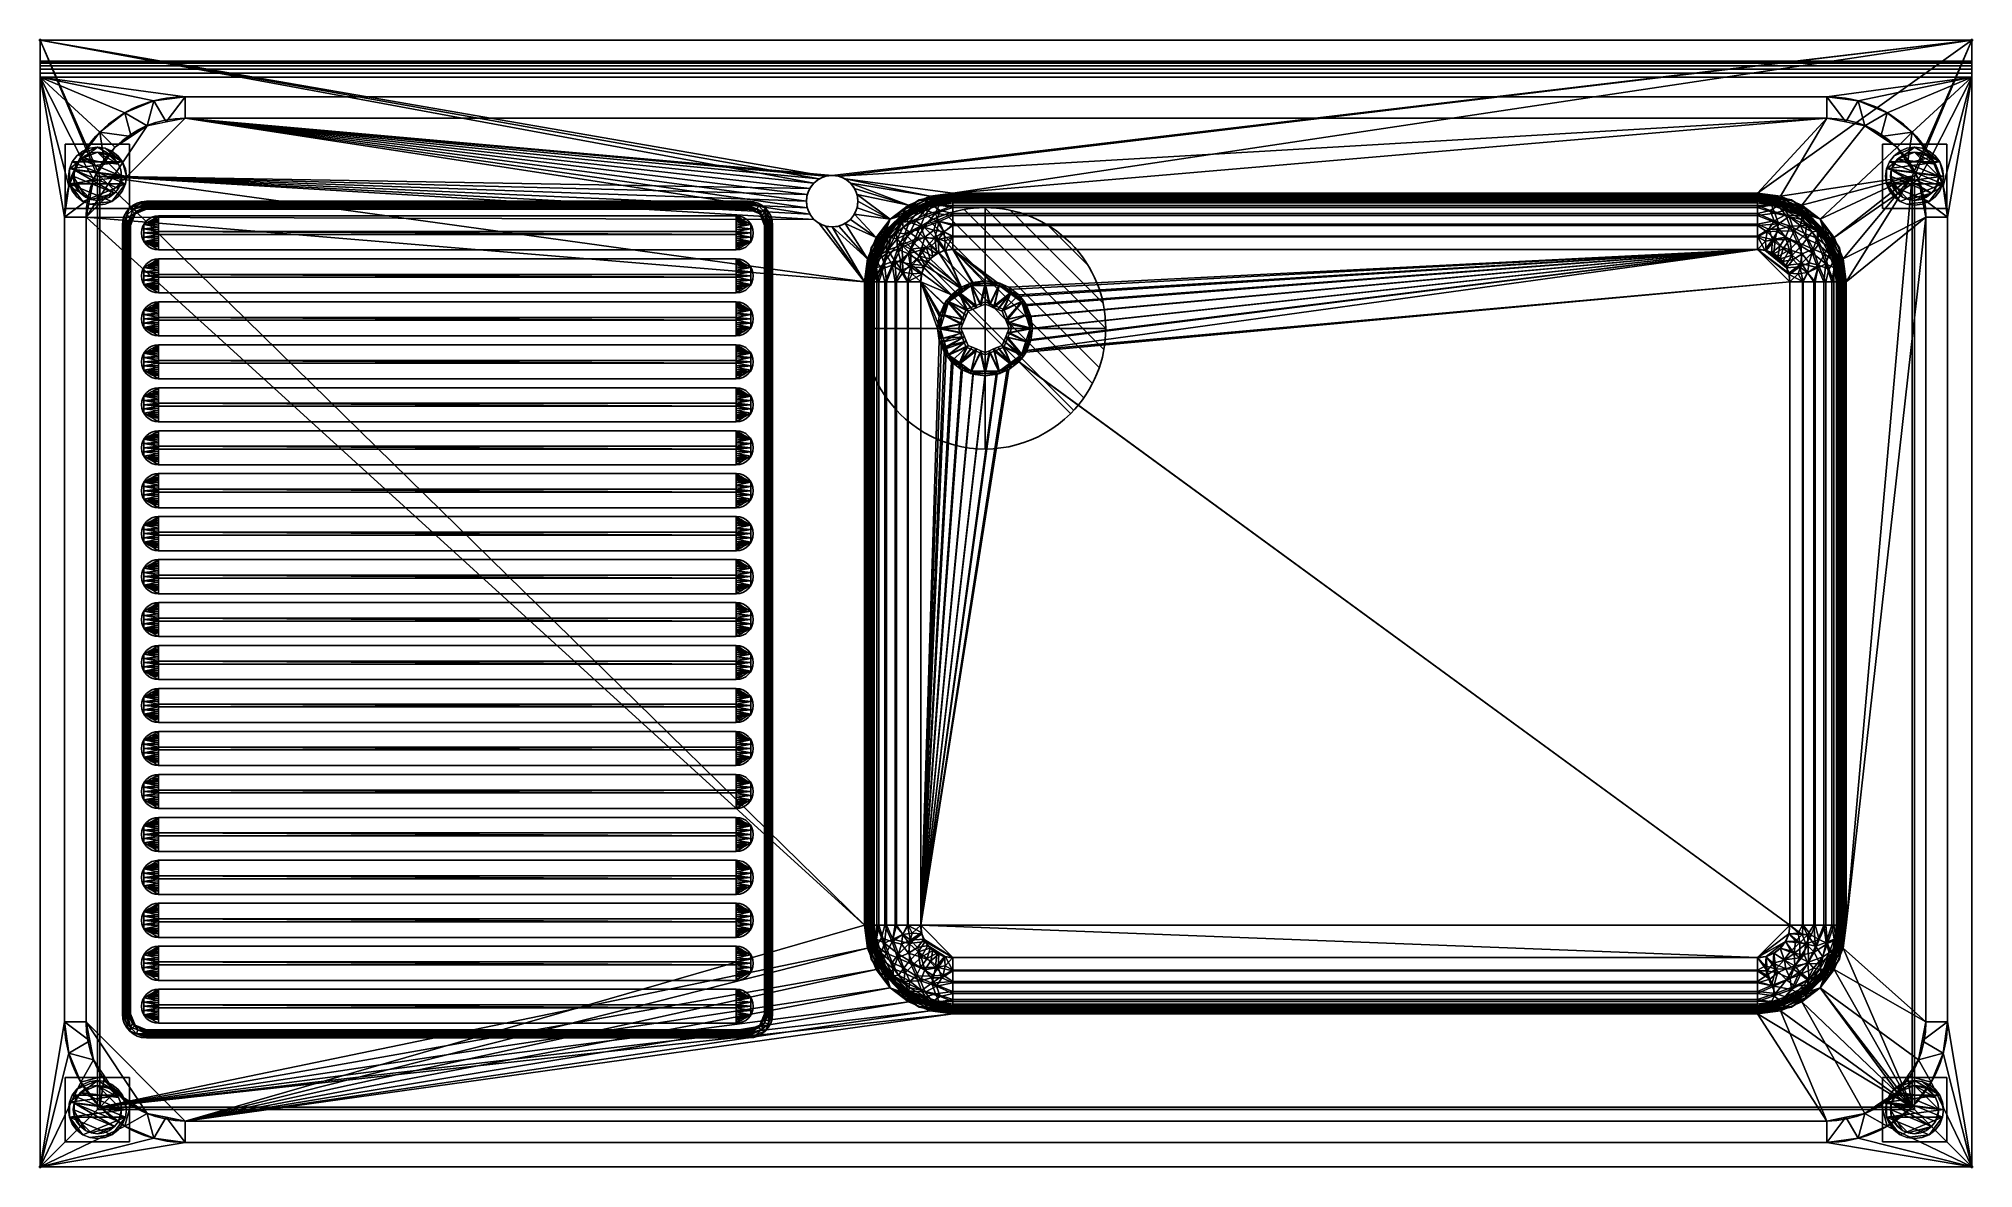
# Model space of a CAD drawing. Header units: millimetres. Extents: x -1 to 1201, y -701 to 1.
import ezdxf

# ---------------------------------------------------------------- set-up
doc = ezdxf.new("R2010")
doc.units = ezdxf.units.MM
doc.header["$PDMODE"] = 34
for name, color, linetype in [('IQ_200_2D', 1, 'Continuous'), ('IQ_200_3D', 1, 'Continuous'), ('IQ_204_2D', 7, 'Continuous'), ('IQ_204_3D', 7, 'Continuous'), ('IQ_CON_DRAIN_INT', 7, 'Continuous'), ('IQ_INS_3D', 3, 'Continuous')]:
    doc.layers.add(name, color=color, linetype=linetype)

# ---------------------------------------------------------------- blocks, each defined once
blk = doc.blocks.new('*X1')
at = {"color": 0}
for p, q in [((313.99, 2209.04), (321.51, 2216.55)), ((314.11, 2207.74), (322.8, 2216.44)), ((314.16, 2210.62), (319.93, 2216.39)), ((314.4, 2206.62), (323.93, 2216.15)), ((314.82, 2205.62), (324.92, 2215.72)), ((315.1, 2212.98), (317.57, 2215.44)), ((315.35, 2204.74), (325.8, 2215.19)), ((315.99, 2203.96), (326.58, 2214.56))]:
    blk.add_line(p, q, dxfattribs=at)
blk = doc.blocks.new('drain')
blk.add_line((-2.121, -2.121), (2.121, 2.121))
at = {"extrusion": (-1, 0, 0)}
blk.add_line((0, 2.121, -2.121), (0, -2.121, 2.121), dxfattribs=at)
at = {"extrusion": (0, -1, 0)}
blk.add_line((-2.121, 0, -2.121), (2.121, 0, 2.121), dxfattribs=at)
for start, end in [(45, 225), (225, 45)]:
    blk.add_arc((0, 0), 3, start, end)
at = {"extrusion": (-1, 0, 0)}
for start, end in [(45, 225), (225, 45)]:
    blk.add_arc((0, 0), 3, start, end, dxfattribs=at)
at = {"extrusion": (0, -1, 0)}
for start, end in [(45, 225), (225, 45)]:
    blk.add_arc((0, 0), 3, start, end, dxfattribs=at)
at = {"xscale": 0.4000000000000909, "yscale": 0.4000000000000909, "zscale": 0.4000000000000909}
blk.add_blockref('*X1', (-128.597, -883.621), dxfattribs=at)
at = {"extrusion": (-1, 0, 0), "xscale": 0.3999999999999773, "yscale": 0.3999999999999773, "zscale": 0.3999999999999773}
blk.add_blockref('*X1', (-128.597, -883.621), dxfattribs=at)
at = {"extrusion": (0, -1, 0), "xscale": 0.4000000000000909, "yscale": 0.4000000000000909, "zscale": 0.4000000000000909}
blk.add_blockref('*X1', (-128.597, -883.621), dxfattribs=at)

msp = doc.modelspace()

# ---------------------------------------------------------------- linework, layer by layer
at = {"layer": 'IQ_200_2D'}
for p, q in [((1200, 0), (0, 0)), ((0, 0), (0, -700)), ((1200, -700), (1200, 0)), ((0, -700), (1200, -700))]:
    msp.add_line(p, q, dxfattribs=at)
at = {"layer": 'IQ_204_2D'}
for p, q in [((1200, -13), (0, -13)), ((1110, -35.1), (90, -35.1)), ((90, -48.4), (1110, -48.4)), ((440, -100), (66, -100)), ((66, -105), (440, -105)), ((1067, -100), (567, -100)), ((15.1, -110), (15.1, -610)), ((28.4, -610), (28.4, -110)), ((51, -115), (51, -605)), ((56, -605), (56, -115)), ((73.4, -118.8), (432.3, -118.8)), ((432.4, -109.1), (73.5, -109.1)), ((450, -115), (450, -605)), ((455, -605), (455, -115)), ((1171.6, -110), (1171.6, -610)), ((1184.9, -610), (1184.9, -110)), ((432.3, -120.6), (73.4, -120.6)), ((73.5, -130.3), (432.4, -130.3)), ((567, -130), (1067, -130)), ((432.4, -135.8), (73.5, -135.8)), ((73.4, -145.5), (432.3, -145.5)), ((432.3, -147.3), (73.4, -147.3)), ((517, -150), (517, -550)), ((547, -550), (547, -150)), ((1087, -150), (1087, -550)), ((1117, -550), (1117, -150)), ((73.5, -157), (432.4, -157)), ((432.4, -162.5), (73.5, -162.5)), ((73.4, -172.2), (432.3, -172.2)), ((432.3, -174), (73.4, -174)), ((73.5, -183.7), (432.4, -183.7)), ((432.4, -189.2), (73.5, -189.2)), ((73.4, -198.9), (432.3, -198.9)), ((432.3, -200.7), (73.4, -200.7)), ((73.5, -210.4), (432.4, -210.4)), ((432.4, -215.9), (73.5, -215.9)), ((73.4, -225.6), (432.3, -225.6)), ((432.3, -227.4), (73.4, -227.4)), ((73.5, -237.1), (432.4, -237.1)), ((73.4, -252.3), (432.3, -252.3)), ((432.4, -242.6), (73.5, -242.6)), ((432.3, -254.1), (73.4, -254.1)), ((73.5, -263.8), (432.4, -263.8)), ((432.4, -269.3), (73.5, -269.3)), ((73.4, -279), (432.3, -279)), ((432.3, -280.8), (73.4, -280.8)), ((73.5, -290.5), (432.4, -290.5)), ((432.4, -296), (73.5, -296)), ((73.4, -305.7), (432.3, -305.7)), ((432.3, -307.5), (73.4, -307.5)), ((73.5, -317.2), (432.4, -317.2)), ((432.4, -322.7), (73.5, -322.7)), ((73.4, -332.4), (432.3, -332.4)), ((432.3, -334.2), (73.4, -334.2)), ((73.5, -343.9), (432.4, -343.9)), ((73.4, -359.1), (432.3, -359.1)), ((432.4, -349.4), (73.5, -349.4)), ((432.3, -360.9), (73.4, -360.9)), ((73.5, -370.6), (432.4, -370.6)), ((432.4, -376.1), (73.5, -376.1)), ((73.4, -385.8), (432.3, -385.8)), ((432.3, -387.6), (73.4, -387.6)), ((73.5, -397.3), (432.4, -397.3)), ((432.4, -402.8), (73.5, -402.8)), ((73.4, -412.5), (432.3, -412.5)), ((432.3, -414.3), (73.4, -414.3)), ((73.5, -424), (432.4, -424)), ((432.4, -429.5), (73.5, -429.5)), ((73.4, -439.2), (432.3, -439.2)), ((432.3, -441), (73.4, -441)), ((73.5, -450.7), (432.4, -450.7)), ((432.4, -456.2), (73.5, -456.2)), ((73.4, -465.9), (432.3, -465.9)), ((432.3, -467.7), (73.4, -467.7)), ((73.5, -477.4), (432.4, -477.4)), ((73.4, -492.6), (432.3, -492.6)), ((432.4, -482.9), (73.5, -482.9)), ((432.3, -494.4), (73.4, -494.4)), ((73.5, -504.1), (432.4, -504.1)), ((432.4, -509.6), (73.5, -509.6)), ((73.4, -519.3), (432.3, -519.3)), ((432.3, -521.1), (73.4, -521.1)), ((73.5, -530.8), (432.4, -530.8)), ((432.4, -536.3), (73.5, -536.3)), ((73.4, -546), (432.3, -546)), ((432.3, -547.8), (73.4, -547.8)), ((73.5, -557.5), (432.4, -557.5)), ((432.4, -563), (73.5, -563)), ((73.4, -572.7), (432.3, -572.7)), ((432.3, -574.5), (73.4, -574.5)), ((1067, -570), (567, -570)), ((73.5, -584.2), (432.4, -584.2)), ((73.4, -599.4), (432.3, -599.4)), ((432.4, -589.7), (73.5, -589.7)), ((567, -600), (1067, -600)), ((432.3, -601.2), (73.4, -601.2)), ((73.5, -610.9), (432.4, -610.9)), ((440, -615), (66, -615)), ((66, -620), (440, -620)), ((1110, -671.6), (90, -671.6)), ((90, -684.9), (1110, -684.9))]:
    msp.add_line(p, q, dxfattribs=at)
msp.add_circle((492, -100), 16, dxfattribs=at)
for centre, radius, start, end in [((90, -110), 74.9, 90, 180), ((1110, -110), 74.9, 360, 90), ((90, -110), 61.6, 90, 180), ((1110, -110), 61.6, 360, 90), ((66, -115), 15, 90, 180), ((66, -115), 10, 90, 180), ((440, -115), 15, 0, 90), ((440, -115), 10, 0, 90), ((567, -150), 50, 90, 180), ((1067, -150), 50, 0, 90), ((73.5, -119.7), 10.6, 90, 270), ((73.4, -119.7), 0.877, 90, 270), ((432.3, -119.7), 0.877, 270, 90), ((432.4, -119.7), 10.6, 270, 90), ((567, -150), 20, 90, 180), ((1067, -150), 20, 0, 90), ((73.5, -146.4), 10.6, 90, 270), ((432.4, -146.4), 10.6, 270, 90), ((73.4, -146.4), 0.877, 90, 270), ((432.3, -146.4), 0.877, 270, 90), ((587, -179), 28, 0, 180), ((73.5, -173.1), 10.6, 90, 270), ((432.4, -173.1), 10.6, 270, 90), ((73.4, -173.1), 0.877, 90, 270), ((432.3, -173.1), 0.877, 270, 90), ((587, -179), 28, 180, 0), ((73.5, -199.8), 10.6, 90, 270), ((432.4, -199.8), 10.6, 270, 90), ((73.4, -199.8), 0.877, 90, 270), ((432.3, -199.8), 0.877, 270, 90), ((73.5, -226.5), 10.6, 90, 270), ((432.4, -226.5), 10.6, 270, 90), ((73.4, -226.5), 0.877, 90, 270), ((432.3, -226.5), 0.877, 270, 90), ((73.5, -253.2), 10.6, 90, 270), ((73.4, -253.2), 0.877, 90, 270), ((432.3, -253.2), 0.877, 270, 90), ((432.4, -253.2), 10.6, 270, 90), ((73.5, -279.9), 10.6, 90, 270), ((432.4, -279.9), 10.6, 270, 90), ((73.4, -279.9), 0.877, 90, 270), ((432.3, -279.9), 0.877, 270, 90), ((73.5, -306.6), 10.6, 90, 270), ((432.4, -306.6), 10.6, 270, 90), ((73.4, -306.6), 0.877, 90, 270), ((432.3, -306.6), 0.877, 270, 90), ((73.5, -333.3), 10.6, 90, 270), ((432.4, -333.3), 10.6, 270, 90), ((73.4, -333.3), 0.877, 90, 270), ((432.3, -333.3), 0.877, 270, 90), ((73.5, -360), 10.6, 90, 270), ((73.4, -360), 0.877, 90, 270), ((432.3, -360), 0.877, 270, 90), ((432.4, -360), 10.6, 270, 90), ((73.5, -386.7), 10.6, 90, 270), ((432.4, -386.7), 10.6, 270, 90), ((73.4, -386.7), 0.877, 90, 270), ((432.3, -386.7), 0.877, 270, 90), ((73.5, -413.4), 10.6, 90, 270), ((432.4, -413.4), 10.6, 270, 90), ((73.4, -413.4), 0.877, 90, 270), ((432.3, -413.4), 0.877, 270, 90), ((73.5, -440.1), 10.6, 90, 270), ((432.4, -440.1), 10.6, 270, 90), ((73.4, -440.1), 0.877, 90, 270), ((432.3, -440.1), 0.877, 270, 90), ((73.5, -466.8), 10.6, 90, 270), ((432.4, -466.8), 10.6, 270, 90), ((73.4, -466.8), 0.877, 90, 270), ((432.3, -466.8), 0.877, 270, 90), ((73.5, -493.5), 10.6, 90, 270), ((73.4, -493.5), 0.877, 90, 270), ((432.3, -493.5), 0.877, 270, 90), ((432.4, -493.5), 10.6, 270, 90), ((73.5, -520.2), 10.6, 90, 270), ((432.4, -520.2), 10.6, 270, 90), ((73.4, -520.2), 0.877, 90, 270), ((432.3, -520.2), 0.877, 270, 90), ((73.5, -546.9), 10.6, 90, 270), ((432.4, -546.9), 10.6, 270, 90), ((73.4, -546.9), 0.877, 90, 270), ((432.3, -546.9), 0.877, 270, 90), ((567, -550), 50, 180, 270), ((567, -550), 20, 180, 270), ((1067, -550), 20, 270, 0), ((1067, -550), 50, 270, 0), ((73.5, -573.6), 10.6, 90, 270), ((432.4, -573.6), 10.6, 270, 90), ((73.4, -573.6), 0.877, 90, 270), ((432.3, -573.6), 0.877, 270, 90), ((73.5, -600.3), 10.6, 90, 270), ((73.4, -600.3), 0.877, 90, 270), ((432.3, -600.3), 0.877, 270, 90), ((432.4, -600.3), 10.6, 270, 90), ((90, -610), 74.9, 180, 270), ((90, -610), 61.6, 180, 270), ((66, -605), 15, 180, 270), ((66, -605), 10, 180, 270), ((440, -605), 15, 270, 0), ((440, -605), 10, 270, 0), ((1110, -610), 74.9, 270, 0), ((1110, -610), 61.6, 270, 0)]:
    msp.add_arc(centre, radius, start, end, dxfattribs=at)
at = {"layer": 'IQ_INS_3D'}
for p in [(0, 0), (1200, 0), (0, -700), (1200, -700)]:
    msp.add_point(p, dxfattribs=at)

# ---------------------------------------------------------------- block references
at = {"layer": 'IQ_CON_DRAIN_INT', "xscale": -25, "yscale": 25, "zscale": 25}
msp.add_blockref('drain', (587, -179), dxfattribs=at)

# ---------------------------------------------------------------- meshes
at = {"layer": 'IQ_200_3D', "lineweight": 18}
mesh = msp.add_polyface(dxfattribs=at)
corners = [(0, -13, 1000), (0, -13, 910), (0, -13.3, 907.4), (0, -14.3, 905), (0, -15.9, 902.9), (0, -18, 901.3), (0, -20.4, 900.3), (0, -23, 900), (0, -700, 900), (0, -700, 850), (0, 0, 850), (0, 0, 1000)]
mesh.append_faces([[corners[k] for k in face] for face in [(10, 1, 0, 11)]], dxfattribs={"vtx0": -1})
mesh.append_faces([[corners[k] for k in face] for face in [(4, 10, 5)]], dxfattribs={"vtx0": -1, "vtx1": -1})
mesh.append_faces([[corners[k] for k in face] for face in [(10, 4, 3), (10, 3, 2), (10, 2, 1), (10, 6, 5)]], dxfattribs={"vtx0": -1, "vtx2": -1})
mesh.append_faces([[corners[k] for k in face] for face in [(7, 6, 10)]], dxfattribs={"vtx1": -1, "vtx2": -1})
mesh.append_faces([[corners[k] for k in face] for face in [(10, 9, 8, 7)]], dxfattribs={"vtx3": -1})
mesh = msp.add_polyface(dxfattribs=at)
corners = [(0, 0, 850), (0, -700, 850), (1200, -700, 850), (1200, 0, 850), (512, -550, 850), (512, -150, 850), (513.9, -135.8, 850), (519.4, -122.5, 850), (528.1, -111.1, 850), (539.5, -102.4, 850), (552.8, -96.9, 850), (567, -95, 850), (1067, -95, 850), (1081.2, -96.9, 850), (1094.5, -102.4, 850), (1105.9, -111.1, 850), (1114.6, -122.5, 850), (1120.1, -135.8, 850), (1122, -150, 850), (1122, -550, 850), (1120.1, -564.2, 850), (1114.6, -577.5, 850), (1105.9, -588.9, 850), (1094.5, -597.6, 850), (1081.2, -603.1, 850), (1067, -605, 850), (567, -605, 850), (552.8, -603.1, 850), (539.5, -597.6, 850), (528.1, -588.9, 850), (519.4, -577.5, 850), (513.9, -564.2, 850), (1164.5, -664.5, 850), (35.5, -664.5, 850), (35.5, -84.5, 850), (37, -84.5, 850), (37, -663, 850), (1163, -663, 850), (1163, -84.5, 850), (1164.5, -84.5, 850), (476, -100, 850), (476.5, -95.9, 850), (478.1, -92, 850), (480.7, -88.7, 850), (484, -86.1, 850), (487.9, -84.5, 850), (492, -84, 850), (496.1, -84.5, 850), (500, -86.1, 850), (503.3, -88.7, 850), (505.9, -92, 850), (507.5, -95.9, 850), (508, -100, 850), (507.5, -104.1, 850), (505.9, -108, 850), (503.3, -111.3, 850), (500, -113.9, 850), (496.1, -115.5, 850), (492, -116, 850), (487.9, -115.5, 850), (484, -113.9, 850), (480.7, -111.3, 850), (478.1, -108, 850), (476.5, -104.1, 850)]
mesh.append_faces([[corners[k] for k in face] for face in [(4, 35, 5), (52, 8, 53), (43, 0, 44), (27, 36, 28), (29, 36, 30), (22, 37, 23), (20, 37, 21), (38, 3, 39)]], dxfattribs={"vtx0": -1, "vtx1": -1})
mesh.append_faces([[corners[k] for k in face] for face in [(35, 0, 43, 42), (3, 11, 48, 47)]], dxfattribs={"vtx0": -1, "vtx1": -1, "vtx3": -1})
mesh.append_faces([[corners[k] for k in face] for face in [(0, 34, 33, 1), (35, 4, 31, 36), (35, 63, 62), (35, 41, 40), (35, 42, 41), (9, 51, 50), (3, 46, 45, 0), (37, 25, 24), (36, 31, 30), (36, 29, 28), (37, 24, 23), (36, 26, 25, 37), (37, 22, 21), (3, 12, 11), (38, 16, 15), (38, 17, 16), (38, 15, 14)]], dxfattribs={"vtx0": -1, "vtx2": -1})
mesh.append_faces([[corners[k] for k in face] for face in [(35, 61, 60, 5), (38, 13, 12, 3)]], dxfattribs={"vtx0": -1, "vtx2": -1, "vtx3": -1})
mesh.append_faces([[corners[k] for k in face] for face in [(60, 59, 5), (62, 61, 35), (58, 57, 6), (56, 55, 7), (54, 53, 8), (35, 34, 0), (45, 44, 0), (40, 63, 35), (47, 46, 3), (27, 26, 36), (19, 18, 38), (18, 17, 38), (14, 13, 38)]], dxfattribs={"vtx1": -1, "vtx2": -1})
mesh.append_faces([[corners[k] for k in face] for face in [(6, 5, 59, 58), (7, 6, 57, 56), (8, 7, 55, 54), (2, 1, 33, 32), (10, 9, 50, 49), (9, 8, 52, 51), (11, 10, 49, 48), (3, 2, 32, 39), (38, 37, 20, 19)]], dxfattribs={"vtx1": -1, "vtx3": -1})
mesh = msp.add_polyface(dxfattribs=at)
corners = [(0, 0, 850), (1200, 0, 850), (1200, 0, 1000), (0, 0, 1000)]
mesh.append_faces([[corners[k] for k in face] for face in [(3, 2, 1, 0)]])
mesh = msp.add_polyface(dxfattribs=at)
corners = [(0, 0, 1000), (1200, 0, 1000), (1200, -13, 1000), (0, -13, 1000)]
mesh.append_faces([[corners[k] for k in face] for face in [(3, 2, 1, 0)]])
mesh = msp.add_polyface(dxfattribs=at)
corners = [(1200, -13, 1000), (1200, 0, 1000), (1200, 0, 850), (1200, -700, 850), (1200, -700, 900), (1200, -23, 900), (1200, -20.4, 900.3), (1200, -18, 901.3), (1200, -15.9, 902.9), (1200, -14.3, 905), (1200, -13.3, 907.4), (1200, -13, 910)]
mesh.append_faces([[corners[k] for k in face] for face in [(2, 5, 4, 3)]], dxfattribs={"vtx0": -1})
mesh.append_faces([[corners[k] for k in face] for face in [(5, 2, 6), (10, 2, 11)]], dxfattribs={"vtx0": -1, "vtx1": -1})
mesh.append_faces([[corners[k] for k in face] for face in [(2, 10, 9), (2, 9, 8)]], dxfattribs={"vtx0": -1, "vtx2": -1})
mesh.append_faces([[corners[k] for k in face] for face in [(7, 6, 2), (8, 7, 2)]], dxfattribs={"vtx1": -1, "vtx2": -1})
mesh.append_faces([[corners[k] for k in face] for face in [(2, 1, 0, 11)]], dxfattribs={"vtx3": -1})
mesh = msp.add_polyface(dxfattribs=at)
corners = [(0, -13, 1000), (1200, -13, 1000), (1200, -13, 910), (0, -13, 910)]
mesh.append_faces([[corners[k] for k in face] for face in [(3, 2, 1, 0)]])
mesh = msp.add_polyface(dxfattribs=at)
corners = [(0, -23, 900), (0, -20.4, 900.3), (0, -18, 901.3), (0, -15.9, 902.9), (0, -14.3, 905), (0, -13.3, 907.4), (0, -13, 910), (1200, -13, 910), (1200, -13.3, 907.4), (1200, -14.3, 905), (1200, -15.9, 902.9), (1200, -18, 901.3), (1200, -20.4, 900.3), (1200, -23, 900)]
mesh.append_faces([[corners[k] for k in face] for face in [(12, 1, 0, 13)]], dxfattribs={"vtx0": -1})
mesh.append_faces([[corners[k] for k in face] for face in [(8, 5, 4, 9), (3, 10, 9, 4), (11, 2, 1, 12), (2, 11, 10, 3)]], dxfattribs={"vtx0": -1, "vtx2": -1})
mesh.append_faces([[corners[k] for k in face] for face in [(8, 7, 6, 5)]], dxfattribs={"vtx3": -1})
mesh = msp.add_polyface(dxfattribs=at)
corners = [(0, -700, 900), (0, -23, 900), (1200, -23, 900), (1200, -700, 900), (1110, -35.1, 900), (90, -35.1, 900), (70.6, -37.7, 900), (52.6, -45.1, 900), (37, -57, 900), (25.1, -72.6, 900), (17.7, -90.6, 900), (15.1, -110, 900), (15.1, -610, 900), (17.7, -629.4, 900), (25.1, -647.4, 900), (37, -663, 900), (52.6, -674.9, 900), (70.6, -682.3, 900), (90, -684.9, 900), (1110, -684.9, 900), (1129.4, -682.3, 900), (1147.4, -674.9, 900), (1163, -663, 900), (1174.9, -647.4, 900), (1182.3, -629.4, 900), (1184.9, -610, 900), (1184.9, -110, 900), (1182.3, -90.6, 900), (1174.9, -72.6, 900), (1163, -57, 900), (1147.4, -45.1, 900), (1129.4, -37.7, 900)]
mesh.append_faces([[corners[k] for k in face] for face in [(8, 1, 9), (13, 0, 14), (30, 2, 31), (27, 2, 28), (20, 3, 21), (22, 3, 23)]], dxfattribs={"vtx0": -1, "vtx1": -1})
mesh.append_faces([[corners[k] for k in face] for face in [(1, 11, 10), (0, 12, 11, 1), (1, 6, 5), (1, 8, 7), (1, 7, 6), (0, 13, 12), (0, 16, 15), (0, 18, 17), (0, 17, 16), (3, 19, 18, 0), (2, 4, 31), (2, 30, 29), (2, 27, 26), (3, 22, 21), (3, 20, 19), (3, 25, 24)]], dxfattribs={"vtx0": -1, "vtx2": -1})
mesh.append_faces([[corners[k] for k in face] for face in [(10, 9, 1), (15, 14, 0), (29, 28, 2), (24, 23, 3)]], dxfattribs={"vtx1": -1, "vtx2": -1})
mesh.append_faces([[corners[k] for k in face] for face in [(2, 1, 5, 4), (3, 2, 26, 25)]], dxfattribs={"vtx1": -1, "vtx3": -1})
mesh = msp.add_polyface(dxfattribs=at)
corners = [(90, -48.4, 890), (66.4, -53.1, 890), (46.4, -66.4, 890), (33.1, -86.4, 890), (28.4, -110, 890), (15.1, -110, 900), (17.7, -90.6, 900), (25.1, -72.6, 900), (37, -57, 900), (52.6, -45.1, 900), (70.6, -37.7, 900), (90, -35.1, 900), (30.7, -98.2, 890), (39.8, -76.4, 890), (56.4, -59.8, 890), (78.2, -50.7, 890)]
mesh.append_faces([[corners[k] for k in face] for face in [(12, 5, 4)]], dxfattribs={"vtx0": -1})
mesh.append_faces([[corners[k] for k in face] for face in [(5, 12, 6), (2, 8, 13), (7, 13, 8), (8, 14, 9), (14, 8, 2)]], dxfattribs={"vtx0": -1, "vtx1": -1})
mesh.append_faces([[corners[k] for k in face] for face in [(7, 3, 13), (10, 1, 15), (1, 10, 9)]], dxfattribs={"vtx0": -1, "vtx2": -1})
mesh.append_faces([[corners[k] for k in face] for face in [(0, 11, 15)]], dxfattribs={"vtx1": -1})
mesh.append_faces([[corners[k] for k in face] for face in [(7, 6, 3), (12, 3, 6), (11, 10, 15), (14, 1, 9)]], dxfattribs={"vtx1": -1, "vtx2": -1})
mesh = msp.add_polyface(dxfattribs=at)
corners = [(90, -48.4, 890), (90, -35.1, 900), (1110, -35.1, 900), (1110, -48.4, 890)]
mesh.append_faces([[corners[k] for k in face] for face in [(3, 2, 1, 0)]])
mesh = msp.add_polyface(dxfattribs=at)
corners = [(1171.6, -110, 890), (1166.9, -86.4, 890), (1153.6, -66.4, 890), (1133.6, -53.1, 890), (1110, -48.4, 890), (1110, -35.1, 900), (1129.4, -37.7, 900), (1147.4, -45.1, 900), (1163, -57, 900), (1174.9, -72.6, 900), (1182.3, -90.6, 900), (1184.9, -110, 900), (1121.8, -50.7, 890), (1143.6, -59.8, 890), (1160.2, -76.4, 890), (1169.3, -98.2, 890)]
mesh.append_faces([[corners[k] for k in face] for face in [(12, 5, 4)]], dxfattribs={"vtx0": -1})
mesh.append_faces([[corners[k] for k in face] for face in [(5, 12, 6), (2, 8, 13), (7, 13, 8), (8, 14, 9), (14, 8, 2)]], dxfattribs={"vtx0": -1, "vtx1": -1})
mesh.append_faces([[corners[k] for k in face] for face in [(7, 3, 13), (10, 1, 15), (1, 10, 9)]], dxfattribs={"vtx0": -1, "vtx2": -1})
mesh.append_faces([[corners[k] for k in face] for face in [(0, 11, 15)]], dxfattribs={"vtx1": -1})
mesh.append_faces([[corners[k] for k in face] for face in [(7, 6, 3), (12, 3, 6), (11, 10, 15), (14, 1, 9)]], dxfattribs={"vtx1": -1, "vtx2": -1})
mesh = msp.add_polyface(dxfattribs=at)
corners = [(90, -48.4, 890), (1110, -48.4, 890), (1133.6, -53.1, 890), (1153.6, -66.4, 890), (1166.9, -86.4, 890), (1171.6, -110, 890), (1171.6, -610, 890), (1166.9, -633.6, 890), (1153.6, -653.6, 890), (1133.6, -666.9, 890), (1110, -671.6, 890), (90, -671.6, 890), (66.4, -666.9, 890), (46.4, -653.6, 890), (33.1, -633.6, 890), (28.4, -610, 890), (28.4, -110, 890), (33.1, -86.4, 890), (46.4, -66.4, 890), (66.4, -53.1, 890), (512, -150, 890), (512, -550, 890), (513.9, -564.2, 890), (519.4, -577.5, 890), (528.1, -588.9, 890), (539.5, -597.6, 890), (552.8, -603.1, 890), (567, -605, 890), (1067, -605, 890), (1081.2, -603.1, 890), (1094.5, -597.6, 890), (1105.9, -588.9, 890), (1114.6, -577.5, 890), (1120.1, -564.2, 890), (1122, -550, 890), (1122, -150, 890), (1120.1, -135.8, 890), (1114.6, -122.5, 890), (1105.9, -111.1, 890), (1094.5, -102.4, 890), (1081.2, -96.9, 890), (1067, -95, 890), (567, -95, 890), (552.8, -96.9, 890), (539.5, -102.4, 890), (528.1, -111.1, 890), (519.4, -122.5, 890), (513.9, -135.8, 890), (508, -100, 890), (507.5, -95.9, 890), (505.9, -92, 890), (503.3, -88.7, 890), (500, -86.1, 890), (496.1, -84.5, 890), (492, -84, 890), (487.9, -84.5, 890), (484, -86.1, 890), (480.7, -88.7, 890), (478.1, -92, 890), (476.5, -95.9, 890), (476, -100, 890), (476.5, -104.1, 890), (478.1, -108, 890), (480.7, -111.3, 890), (484, -113.9, 890), (487.9, -115.5, 890), (492, -116, 890), (496.1, -115.5, 890), (500, -113.9, 890), (503.3, -111.3, 890), (505.9, -108, 890), (507.5, -104.1, 890)]
mesh.append_faces([[corners[k] for k in face] for face in [(12, 15, 14, 13)]], dxfattribs={"vtx0": -1})
mesh.append_faces([[corners[k] for k in face] for face in [(64, 20, 65), (71, 45, 48), (20, 16, 21), (60, 0, 61), (26, 11, 27), (23, 11, 24), (7, 31, 8), (42, 52, 43)]], dxfattribs={"vtx0": -1, "vtx1": -1})
mesh.append_faces([[corners[k] for k in face] for face in [(0, 16, 63, 62), (11, 21, 16, 15)]], dxfattribs={"vtx0": -1, "vtx1": -1, "vtx3": -1})
mesh.append_faces([[corners[k] for k in face] for face in [(15, 12, 11), (20, 66, 65), (46, 70, 69), (11, 22, 21), (0, 57, 56), (0, 62, 61), (0, 54, 53, 1), (9, 30, 29, 10), (5, 34, 33, 6), (6, 33, 32), (3, 38, 37, 4), (4, 37, 36, 5)]], dxfattribs={"vtx0": -1, "vtx2": -1})
mesh.append_faces([[corners[k] for k in face] for face in [(1, 53, 52, 42)]], dxfattribs={"vtx0": -1, "vtx2": -1, "vtx3": -1})
mesh.append_faces([[corners[k] for k in face] for face in [(68, 67, 47), (60, 59, 0), (59, 58, 0), (0, 19, 16), (58, 57, 0), (51, 50, 44), (49, 48, 45), (56, 55, 0), (55, 54, 0), (29, 28, 10), (23, 22, 11), (25, 24, 11), (26, 25, 11), (41, 40, 1), (42, 41, 1), (36, 35, 5), (35, 34, 5)]], dxfattribs={"vtx1": -1, "vtx2": -1})
mesh.append_faces([[corners[k] for k in face] for face in [(64, 63, 16, 20)]], dxfattribs={"vtx1": -1, "vtx2": -1, "vtx3": -1})
mesh.append_faces([[corners[k] for k in face] for face in [(20, 47, 67, 66), (46, 45, 71, 70), (47, 46, 69, 68), (45, 44, 50, 49), (44, 43, 52, 51), (11, 10, 28, 27), (31, 30, 9, 8), (7, 6, 32, 31), (2, 1, 40, 39), (39, 38, 3, 2)]], dxfattribs={"vtx1": -1, "vtx3": -1})
mesh.append_faces([[corners[k] for k in face] for face in [(19, 18, 17, 16)]], dxfattribs={"vtx3": -1})
mesh = msp.add_polyface(dxfattribs=at)
corners = [(55.5, -64.5, 850), (55.5, -104.5, 850), (15.5, -104.5, 850), (15.5, -64.5, 850)]
mesh.append_faces([[corners[k] for k in face] for face in [(3, 2, 1, 0)]])
mesh = msp.add_polyface(dxfattribs=at)
corners = [(15.5, -104.5, 75), (55.5, -104.5, 75), (55.5, -64.5, 75), (15.5, -64.5, 75)]
mesh.append_faces([[corners[k] for k in face] for face in [(3, 2, 1, 0)]])
mesh = msp.add_polyface(dxfattribs=at)
corners = [(15.5, -64.5, 850), (15.5, -64.5, 75), (55.5, -64.5, 75), (55.5, -64.5, 850)]
mesh.append_faces([[corners[k] for k in face] for face in [(3, 2, 1, 0)]])
mesh = msp.add_polyface(dxfattribs=at)
corners = [(15.5, -104.5, 850), (15.5, -104.5, 75), (15.5, -64.5, 75), (15.5, -64.5, 850)]
mesh.append_faces([[corners[k] for k in face] for face in [(3, 2, 1, 0)]])
mesh = msp.add_polyface(dxfattribs=at)
corners = [(53.5, -84.5, 5), (52.9, -89.2, 5), (51.1, -93.5, 5), (48.2, -97.2, 5), (44.5, -100.1, 5), (40.2, -101.9, 5), (35.5, -102.5, 5), (30.8, -101.9, 5), (26.5, -100.1, 5), (22.8, -97.2, 5), (19.9, -93.5, 5), (18.1, -89.2, 5), (17.5, -84.5, 5), (18.1, -79.8, 5), (19.9, -75.5, 5), (22.8, -71.8, 5), (26.5, -68.9, 5), (30.8, -67.1, 5), (35.5, -66.5, 5), (40.2, -67.1, 5), (44.5, -68.9, 5), (48.2, -71.8, 5), (51.1, -75.5, 5), (52.9, -79.8, 5)]
mesh.append_faces([[corners[k] for k in face] for face in [(1, 4, 3, 2), (15, 18, 17, 16)]], dxfattribs={"vtx0": -1})
mesh.append_faces([[corners[k] for k in face] for face in [(11, 8, 7, 4), (4, 1, 0, 11), (22, 19, 18, 13)]], dxfattribs={"vtx0": -1, "vtx2": -1, "vtx3": -1})
mesh.append_faces([[corners[k] for k in face] for face in [(18, 15, 14, 13), (13, 0, 23, 22)]], dxfattribs={"vtx0": -1, "vtx3": -1})
mesh.append_faces([[corners[k] for k in face] for face in [(10, 9, 8, 11)]], dxfattribs={"vtx2": -1})
mesh.append_faces([[corners[k] for k in face] for face in [(13, 12, 11, 0)]], dxfattribs={"vtx2": -1, "vtx3": -1})
mesh.append_faces([[corners[k] for k in face] for face in [(7, 6, 5, 4), (22, 21, 20, 19)]], dxfattribs={"vtx3": -1})
mesh = msp.add_polyface(dxfattribs=at)
corners = [(53.5, -84.5, 0), (52.9, -79.8, 0), (51.1, -75.5, 0), (48.2, -71.8, 0), (44.5, -68.9, 0), (40.2, -67.1, 0), (35.5, -66.5, 0), (30.8, -67.1, 0), (26.5, -68.9, 0), (22.8, -71.8, 0), (19.9, -75.5, 0), (18.1, -79.8, 0), (17.5, -84.5, 0), (18.1, -89.2, 0), (19.9, -93.5, 0), (22.8, -97.2, 0), (26.5, -100.1, 0), (30.8, -101.9, 0), (35.5, -102.5, 0), (40.2, -101.9, 0), (44.5, -100.1, 0), (48.2, -97.2, 0), (51.1, -93.5, 0), (52.9, -89.2, 0)]
mesh.append_faces([[corners[k] for k in face] for face in [(2, 5, 4, 3), (17, 20, 19, 18)]], dxfattribs={"vtx0": -1})
mesh.append_faces([[corners[k] for k in face] for face in [(15, 13, 23, 16)]], dxfattribs={"vtx0": -1, "vtx1": -1, "vtx2": -1})
mesh.append_faces([[corners[k] for k in face] for face in [(6, 2, 10, 9)]], dxfattribs={"vtx0": -1, "vtx1": -1, "vtx3": -1})
mesh.append_faces([[corners[k] for k in face] for face in [(13, 11, 10, 23), (20, 17, 16, 23)]], dxfattribs={"vtx0": -1, "vtx2": -1, "vtx3": -1})
mesh.append_faces([[corners[k] for k in face] for face in [(1, 0, 2), (14, 13, 15), (12, 11, 13)]], dxfattribs={"vtx1": -1})
mesh.append_faces([[corners[k] for k in face] for face in [(6, 5, 2)]], dxfattribs={"vtx1": -1, "vtx2": -1})
mesh.append_faces([[corners[k] for k in face] for face in [(0, 23, 10, 2)]], dxfattribs={"vtx1": -1, "vtx2": -1, "vtx3": -1})
mesh.append_faces([[corners[k] for k in face] for face in [(9, 8, 7, 6), (23, 22, 21, 20)]], dxfattribs={"vtx3": -1})
mesh = msp.add_polyface(dxfattribs=at)
corners = [(53.5, -84.5, 5), (52.9, -79.8, 5), (51.1, -75.5, 5), (48.2, -71.8, 5), (44.5, -68.9, 5), (40.2, -67.1, 5), (35.5, -66.5, 5), (30.8, -67.1, 5), (26.5, -68.9, 5), (22.8, -71.8, 5), (19.9, -75.5, 5), (18.1, -79.8, 5), (17.5, -84.5, 5), (17.5, -84.5, 0), (18.1, -79.8, 0), (19.9, -75.5, 0), (22.8, -71.8, 0), (26.5, -68.9, 0), (30.8, -67.1, 0), (35.5, -66.5, 0), (40.2, -67.1, 0), (44.5, -68.9, 0), (48.2, -71.8, 0), (51.1, -75.5, 0), (52.9, -79.8, 0), (53.5, -84.5, 0)]
mesh.append_faces([[corners[k] for k in face] for face in [(12, 11, 14, 13), (25, 24, 1, 0)]], dxfattribs={"vtx1": -1})
mesh.append_faces([[corners[k] for k in face] for face in [(11, 10, 15, 14), (9, 8, 17, 16), (10, 9, 16, 15), (8, 7, 18, 17), (19, 18, 7, 6), (6, 5, 20, 19), (5, 4, 21, 20), (3, 2, 23, 22), (4, 3, 22, 21), (2, 1, 24, 23)]], dxfattribs={"vtx1": -1, "vtx3": -1})
mesh = msp.add_polyface(dxfattribs=at)
corners = [(50.5, -84.5, 75), (50, -88.4, 75), (48.5, -92, 75), (46.1, -95.1, 75), (43, -97.5, 75), (39.4, -99, 75), (35.5, -99.5, 75), (31.6, -99, 75), (28, -97.5, 75), (24.9, -95.1, 75), (22.5, -92, 75), (21, -88.4, 75), (20.5, -84.5, 75), (21, -80.6, 75), (22.5, -77, 75), (24.9, -73.9, 75), (28, -71.5, 75), (31.6, -70, 75), (35.5, -69.5, 75), (39.4, -70, 75), (43, -71.5, 75), (46.1, -73.9, 75), (48.5, -77, 75), (50, -80.6, 75)]
mesh.append_faces([[corners[k] for k in face] for face in [(3, 6, 5, 4), (18, 20, 19)]], dxfattribs={"vtx0": -1})
mesh.append_faces([[corners[k] for k in face] for face in [(10, 8, 12, 11), (6, 3, 7)]], dxfattribs={"vtx0": -1, "vtx1": -1})
mesh.append_faces([[corners[k] for k in face] for face in [(20, 18, 15, 22)]], dxfattribs={"vtx0": -1, "vtx1": -1, "vtx2": -1, "vtx3": -1})
mesh.append_faces([[corners[k] for k in face] for face in [(12, 3, 2, 13)]], dxfattribs={"vtx0": -1, "vtx2": -1})
mesh.append_faces([[corners[k] for k in face] for face in [(12, 8, 7, 3)]], dxfattribs={"vtx0": -1, "vtx2": -1, "vtx3": -1})
mesh.append_faces([[corners[k] for k in face] for face in [(13, 2, 1, 0), (0, 15, 14, 13), (15, 0, 23, 22)]], dxfattribs={"vtx0": -1, "vtx3": -1})
mesh.append_faces([[corners[k] for k in face] for face in [(9, 8, 10), (16, 15, 18, 17), (21, 20, 22)]], dxfattribs={"vtx1": -1})
mesh = msp.add_polyface(dxfattribs=at)
corners = [(50.5, -84.5, 5), (50, -80.6, 5), (48.5, -77, 5), (46.1, -73.9, 5), (43, -71.5, 5), (39.4, -70, 5), (35.5, -69.5, 5), (31.6, -70, 5), (28, -71.5, 5), (24.9, -73.9, 5), (22.5, -77, 5), (21, -80.6, 5), (20.5, -84.5, 5), (21, -88.4, 5), (22.5, -92, 5), (24.9, -95.1, 5), (28, -97.5, 5), (31.6, -99, 5), (35.5, -99.5, 5), (39.4, -99, 5), (43, -97.5, 5), (46.1, -95.1, 5), (48.5, -92, 5), (50, -88.4, 5)]
mesh.append_faces([[corners[k] for k in face] for face in [(22, 0, 23), (11, 13, 12)]], dxfattribs={"vtx0": -1})
mesh.append_faces([[corners[k] for k in face] for face in [(15, 13, 17, 16), (17, 21, 18)]], dxfattribs={"vtx0": -1, "vtx1": -1})
mesh.append_faces([[corners[k] for k in face] for face in [(21, 11, 0, 22)]], dxfattribs={"vtx0": -1, "vtx1": -1, "vtx2": -1})
mesh.append_faces([[corners[k] for k in face] for face in [(11, 9, 6, 0), (17, 13, 11, 21)]], dxfattribs={"vtx0": -1, "vtx1": -1, "vtx2": -1, "vtx3": -1})
mesh.append_faces([[corners[k] for k in face] for face in [(2, 6, 5, 4), (6, 2, 1, 0)]], dxfattribs={"vtx0": -1, "vtx3": -1})
mesh.append_faces([[corners[k] for k in face] for face in [(3, 2, 4), (14, 13, 15)]], dxfattribs={"vtx1": -1})
mesh.append_faces([[corners[k] for k in face] for face in [(8, 7, 6, 9), (11, 10, 9)]], dxfattribs={"vtx2": -1})
mesh.append_faces([[corners[k] for k in face] for face in [(21, 20, 19, 18)]], dxfattribs={"vtx3": -1})
mesh = msp.add_polyface(dxfattribs=at)
corners = [(50.5, -84.5, 75), (50, -80.6, 75), (48.5, -77, 75), (46.1, -73.9, 75), (43, -71.5, 75), (39.4, -70, 75), (35.5, -69.5, 75), (31.6, -70, 75), (28, -71.5, 75), (24.9, -73.9, 75), (22.5, -77, 75), (21, -80.6, 75), (20.5, -84.5, 75), (20.5, -84.5, 5), (21, -80.6, 5), (22.5, -77, 5), (24.9, -73.9, 5), (28, -71.5, 5), (31.6, -70, 5), (35.5, -69.5, 5), (39.4, -70, 5), (43, -71.5, 5), (46.1, -73.9, 5), (48.5, -77, 5), (50, -80.6, 5), (50.5, -84.5, 5)]
mesh.append_faces([[corners[k] for k in face] for face in [(7, 18, 17, 8), (8, 17, 16, 9), (6, 19, 18, 7), (14, 11, 10, 15), (4, 21, 20, 5), (3, 22, 21, 4), (1, 24, 23, 2), (2, 23, 22, 3), (19, 6, 5, 20)]], dxfattribs={"vtx0": -1, "vtx2": -1})
mesh.append_faces([[corners[k] for k in face] for face in [(12, 11, 14, 13)]], dxfattribs={"vtx1": -1})
mesh.append_faces([[corners[k] for k in face] for face in [(16, 15, 10, 9)]], dxfattribs={"vtx1": -1, "vtx3": -1})
mesh.append_faces([[corners[k] for k in face] for face in [(0, 25, 24, 1)]], dxfattribs={"vtx2": -1})
mesh = msp.add_polyface(dxfattribs=at)
corners = [(55.5, -64.5, 850), (55.5, -64.5, 75), (55.5, -104.5, 75), (55.5, -104.5, 850)]
mesh.append_faces([[corners[k] for k in face] for face in [(3, 2, 1, 0)]])
mesh = msp.add_polyface(dxfattribs=at)
corners = [(1184.5, -64.5, 850), (1184.5, -104.5, 850), (1144.5, -104.5, 850), (1144.5, -64.5, 850)]
mesh.append_faces([[corners[k] for k in face] for face in [(3, 2, 1, 0)]])
mesh = msp.add_polyface(dxfattribs=at)
corners = [(1144.5, -104.5, 75), (1184.5, -104.5, 75), (1184.5, -64.5, 75), (1144.5, -64.5, 75)]
mesh.append_faces([[corners[k] for k in face] for face in [(3, 2, 1, 0)]])
mesh = msp.add_polyface(dxfattribs=at)
corners = [(1144.5, -64.5, 850), (1144.5, -64.5, 75), (1184.5, -64.5, 75), (1184.5, -64.5, 850)]
mesh.append_faces([[corners[k] for k in face] for face in [(3, 2, 1, 0)]])
mesh = msp.add_polyface(dxfattribs=at)
corners = [(1144.5, -104.5, 850), (1144.5, -104.5, 75), (1144.5, -64.5, 75), (1144.5, -64.5, 850)]
mesh.append_faces([[corners[k] for k in face] for face in [(3, 2, 1, 0)]])
mesh = msp.add_polyface(dxfattribs=at)
corners = [(1182.5, -84.5, 5), (1181.9, -89.2, 5), (1180.1, -93.5, 5), (1177.2, -97.2, 5), (1173.5, -100.1, 5), (1169.2, -101.9, 5), (1164.5, -102.5, 5), (1159.8, -101.9, 5), (1155.5, -100.1, 5), (1151.8, -97.2, 5), (1148.9, -93.5, 5), (1147.1, -89.2, 5), (1146.5, -84.5, 5), (1147.1, -79.8, 5), (1148.9, -75.5, 5), (1151.8, -71.8, 5), (1155.5, -68.9, 5), (1159.8, -67.1, 5), (1164.5, -66.5, 5), (1169.2, -67.1, 5), (1173.5, -68.9, 5), (1177.2, -71.8, 5), (1180.1, -75.5, 5), (1181.9, -79.8, 5)]
mesh.append_faces([[corners[k] for k in face] for face in [(1, 4, 3, 2), (15, 18, 17, 16)]], dxfattribs={"vtx0": -1})
mesh.append_faces([[corners[k] for k in face] for face in [(11, 8, 7, 4), (4, 1, 0, 11), (22, 19, 18, 13)]], dxfattribs={"vtx0": -1, "vtx2": -1, "vtx3": -1})
mesh.append_faces([[corners[k] for k in face] for face in [(18, 15, 14, 13), (13, 0, 23, 22)]], dxfattribs={"vtx0": -1, "vtx3": -1})
mesh.append_faces([[corners[k] for k in face] for face in [(10, 9, 8, 11)]], dxfattribs={"vtx2": -1})
mesh.append_faces([[corners[k] for k in face] for face in [(13, 12, 11, 0)]], dxfattribs={"vtx2": -1, "vtx3": -1})
mesh.append_faces([[corners[k] for k in face] for face in [(7, 6, 5, 4), (22, 21, 20, 19)]], dxfattribs={"vtx3": -1})
mesh = msp.add_polyface(dxfattribs=at)
corners = [(1182.5, -84.5, 0), (1181.9, -79.8, 0), (1180.1, -75.5, 0), (1177.2, -71.8, 0), (1173.5, -68.9, 0), (1169.2, -67.1, 0), (1164.5, -66.5, 0), (1159.8, -67.1, 0), (1155.5, -68.9, 0), (1151.8, -71.8, 0), (1148.9, -75.5, 0), (1147.1, -79.8, 0), (1146.5, -84.5, 0), (1147.1, -89.2, 0), (1148.9, -93.5, 0), (1151.8, -97.2, 0), (1155.5, -100.1, 0), (1159.8, -101.9, 0), (1164.5, -102.5, 0), (1169.2, -101.9, 0), (1173.5, -100.1, 0), (1177.2, -97.2, 0), (1180.1, -93.5, 0), (1181.9, -89.2, 0)]
mesh.append_faces([[corners[k] for k in face] for face in [(2, 5, 4, 3), (17, 20, 19, 18)]], dxfattribs={"vtx0": -1})
mesh.append_faces([[corners[k] for k in face] for face in [(15, 13, 23, 16)]], dxfattribs={"vtx0": -1, "vtx1": -1, "vtx2": -1})
mesh.append_faces([[corners[k] for k in face] for face in [(6, 2, 10, 9)]], dxfattribs={"vtx0": -1, "vtx1": -1, "vtx3": -1})
mesh.append_faces([[corners[k] for k in face] for face in [(13, 11, 10, 23), (20, 17, 16, 23)]], dxfattribs={"vtx0": -1, "vtx2": -1, "vtx3": -1})
mesh.append_faces([[corners[k] for k in face] for face in [(1, 0, 2), (14, 13, 15), (12, 11, 13)]], dxfattribs={"vtx1": -1})
mesh.append_faces([[corners[k] for k in face] for face in [(6, 5, 2)]], dxfattribs={"vtx1": -1, "vtx2": -1})
mesh.append_faces([[corners[k] for k in face] for face in [(0, 23, 10, 2)]], dxfattribs={"vtx1": -1, "vtx2": -1, "vtx3": -1})
mesh.append_faces([[corners[k] for k in face] for face in [(9, 8, 7, 6), (23, 22, 21, 20)]], dxfattribs={"vtx3": -1})
mesh = msp.add_polyface(dxfattribs=at)
corners = [(1182.5, -84.5, 5), (1181.9, -79.8, 5), (1180.1, -75.5, 5), (1177.2, -71.8, 5), (1173.5, -68.9, 5), (1169.2, -67.1, 5), (1164.5, -66.5, 5), (1159.8, -67.1, 5), (1155.5, -68.9, 5), (1151.8, -71.8, 5), (1148.9, -75.5, 5), (1147.1, -79.8, 5), (1146.5, -84.5, 5), (1146.5, -84.5, 0), (1147.1, -79.8, 0), (1148.9, -75.5, 0), (1151.8, -71.8, 0), (1155.5, -68.9, 0), (1159.8, -67.1, 0), (1164.5, -66.5, 0), (1169.2, -67.1, 0), (1173.5, -68.9, 0), (1177.2, -71.8, 0), (1180.1, -75.5, 0), (1181.9, -79.8, 0), (1182.5, -84.5, 0)]
mesh.append_faces([[corners[k] for k in face] for face in [(12, 11, 14, 13), (25, 24, 1, 0)]], dxfattribs={"vtx1": -1})
mesh.append_faces([[corners[k] for k in face] for face in [(11, 10, 15, 14), (9, 8, 17, 16), (10, 9, 16, 15), (8, 7, 18, 17), (19, 18, 7, 6), (6, 5, 20, 19), (5, 4, 21, 20), (3, 2, 23, 22), (4, 3, 22, 21), (2, 1, 24, 23)]], dxfattribs={"vtx1": -1, "vtx3": -1})
mesh = msp.add_polyface(dxfattribs=at)
corners = [(1179.5, -84.5, 75), (1179, -88.4, 75), (1177.5, -92, 75), (1175.1, -95.1, 75), (1172, -97.5, 75), (1168.4, -99, 75), (1164.5, -99.5, 75), (1160.6, -99, 75), (1157, -97.5, 75), (1153.9, -95.1, 75), (1151.5, -92, 75), (1150, -88.4, 75), (1149.5, -84.5, 75), (1150, -80.6, 75), (1151.5, -77, 75), (1153.9, -73.9, 75), (1157, -71.5, 75), (1160.6, -70, 75), (1164.5, -69.5, 75), (1168.4, -70, 75), (1172, -71.5, 75), (1175.1, -73.9, 75), (1177.5, -77, 75), (1179, -80.6, 75)]
mesh.append_faces([[corners[k] for k in face] for face in [(3, 6, 5, 4), (18, 20, 19)]], dxfattribs={"vtx0": -1})
mesh.append_faces([[corners[k] for k in face] for face in [(10, 8, 12, 11), (6, 3, 7)]], dxfattribs={"vtx0": -1, "vtx1": -1})
mesh.append_faces([[corners[k] for k in face] for face in [(20, 18, 15, 22)]], dxfattribs={"vtx0": -1, "vtx1": -1, "vtx2": -1, "vtx3": -1})
mesh.append_faces([[corners[k] for k in face] for face in [(12, 3, 2, 13)]], dxfattribs={"vtx0": -1, "vtx2": -1})
mesh.append_faces([[corners[k] for k in face] for face in [(12, 8, 7, 3)]], dxfattribs={"vtx0": -1, "vtx2": -1, "vtx3": -1})
mesh.append_faces([[corners[k] for k in face] for face in [(13, 2, 1, 0), (0, 15, 14, 13), (15, 0, 23, 22)]], dxfattribs={"vtx0": -1, "vtx3": -1})
mesh.append_faces([[corners[k] for k in face] for face in [(9, 8, 10), (16, 15, 18, 17), (21, 20, 22)]], dxfattribs={"vtx1": -1})
mesh = msp.add_polyface(dxfattribs=at)
corners = [(1179.5, -84.5, 5), (1179, -80.6, 5), (1177.5, -77, 5), (1175.1, -73.9, 5), (1172, -71.5, 5), (1168.4, -70, 5), (1164.5, -69.5, 5), (1160.6, -70, 5), (1157, -71.5, 5), (1153.9, -73.9, 5), (1151.5, -77, 5), (1150, -80.6, 5), (1149.5, -84.5, 5), (1150, -88.4, 5), (1151.5, -92, 5), (1153.9, -95.1, 5), (1157, -97.5, 5), (1160.6, -99, 5), (1164.5, -99.5, 5), (1168.4, -99, 5), (1172, -97.5, 5), (1175.1, -95.1, 5), (1177.5, -92, 5), (1179, -88.4, 5)]
mesh.append_faces([[corners[k] for k in face] for face in [(22, 0, 23), (11, 13, 12)]], dxfattribs={"vtx0": -1})
mesh.append_faces([[corners[k] for k in face] for face in [(15, 13, 17, 16), (17, 21, 18)]], dxfattribs={"vtx0": -1, "vtx1": -1})
mesh.append_faces([[corners[k] for k in face] for face in [(21, 11, 0, 22)]], dxfattribs={"vtx0": -1, "vtx1": -1, "vtx2": -1})
mesh.append_faces([[corners[k] for k in face] for face in [(11, 9, 6, 0), (17, 13, 11, 21)]], dxfattribs={"vtx0": -1, "vtx1": -1, "vtx2": -1, "vtx3": -1})
mesh.append_faces([[corners[k] for k in face] for face in [(2, 6, 5, 4), (6, 2, 1, 0)]], dxfattribs={"vtx0": -1, "vtx3": -1})
mesh.append_faces([[corners[k] for k in face] for face in [(3, 2, 4), (14, 13, 15)]], dxfattribs={"vtx1": -1})
mesh.append_faces([[corners[k] for k in face] for face in [(8, 7, 6, 9), (11, 10, 9)]], dxfattribs={"vtx2": -1})
mesh.append_faces([[corners[k] for k in face] for face in [(21, 20, 19, 18)]], dxfattribs={"vtx3": -1})
mesh = msp.add_polyface(dxfattribs=at)
corners = [(1179.5, -84.5, 75), (1179, -80.6, 75), (1177.5, -77, 75), (1175.1, -73.9, 75), (1172, -71.5, 75), (1168.4, -70, 75), (1164.5, -69.5, 75), (1160.6, -70, 75), (1157, -71.5, 75), (1153.9, -73.9, 75), (1151.5, -77, 75), (1150, -80.6, 75), (1149.5, -84.5, 75), (1149.5, -84.5, 5), (1150, -80.6, 5), (1151.5, -77, 5), (1153.9, -73.9, 5), (1157, -71.5, 5), (1160.6, -70, 5), (1164.5, -69.5, 5), (1168.4, -70, 5), (1172, -71.5, 5), (1175.1, -73.9, 5), (1177.5, -77, 5), (1179, -80.6, 5), (1179.5, -84.5, 5)]
mesh.append_faces([[corners[k] for k in face] for face in [(7, 18, 17, 8), (8, 17, 16, 9), (6, 19, 18, 7), (14, 11, 10, 15), (4, 21, 20, 5), (3, 22, 21, 4), (1, 24, 23, 2), (2, 23, 22, 3), (19, 6, 5, 20)]], dxfattribs={"vtx0": -1, "vtx2": -1})
mesh.append_faces([[corners[k] for k in face] for face in [(12, 11, 14, 13)]], dxfattribs={"vtx1": -1})
mesh.append_faces([[corners[k] for k in face] for face in [(16, 15, 10, 9)]], dxfattribs={"vtx1": -1, "vtx3": -1})
mesh.append_faces([[corners[k] for k in face] for face in [(0, 25, 24, 1)]], dxfattribs={"vtx2": -1})
mesh = msp.add_polyface(dxfattribs=at)
corners = [(1184.5, -64.5, 850), (1184.5, -64.5, 75), (1184.5, -104.5, 75), (1184.5, -104.5, 850)]
mesh.append_faces([[corners[k] for k in face] for face in [(3, 2, 1, 0)]])
mesh = msp.add_polyface(dxfattribs=at)
corners = [(508, -100, 890), (508, -100, 850), (507.5, -95.9, 850), (505.9, -92, 850), (503.3, -88.7, 850), (500, -86.1, 850), (496.1, -84.5, 850), (492, -84, 850), (487.9, -84.5, 850), (484, -86.1, 850), (480.7, -88.7, 850), (478.1, -92, 850), (476.5, -95.9, 850), (476, -100, 850), (476, -100, 890), (476.5, -95.9, 890), (478.1, -92, 890), (480.7, -88.7, 890), (484, -86.1, 890), (487.9, -84.5, 890), (492, -84, 890), (496.1, -84.5, 890), (500, -86.1, 890), (503.3, -88.7, 890), (505.9, -92, 890), (507.5, -95.9, 890)]
mesh.append_faces([[corners[k] for k in face] for face in [(0, 25, 2, 1)]], dxfattribs={"vtx1": -1})
mesh.append_faces([[corners[k] for k in face] for face in [(16, 15, 12, 11), (17, 16, 11, 10), (19, 18, 9, 8), (18, 17, 10, 9), (20, 19, 8, 7), (22, 21, 6, 5), (23, 22, 5, 4), (25, 24, 3, 2), (24, 23, 4, 3), (7, 6, 21, 20)]], dxfattribs={"vtx1": -1, "vtx3": -1})
mesh.append_faces([[corners[k] for k in face] for face in [(15, 14, 13, 12)]], dxfattribs={"vtx3": -1})
mesh = msp.add_polyface(dxfattribs=at)
corners = [(17.5, -84.5, 5), (18.1, -89.2, 5), (19.9, -93.5, 5), (22.8, -97.2, 5), (26.5, -100.1, 5), (30.8, -101.9, 5), (35.5, -102.5, 5), (40.2, -101.9, 5), (44.5, -100.1, 5), (48.2, -97.2, 5), (51.1, -93.5, 5), (52.9, -89.2, 5), (53.5, -84.5, 5), (53.5, -84.5, 0), (52.9, -89.2, 0), (51.1, -93.5, 0), (48.2, -97.2, 0), (44.5, -100.1, 0), (40.2, -101.9, 0), (35.5, -102.5, 0), (30.8, -101.9, 0), (26.5, -100.1, 0), (22.8, -97.2, 0), (19.9, -93.5, 0), (18.1, -89.2, 0), (17.5, -84.5, 0)]
mesh.append_faces([[corners[k] for k in face] for face in [(12, 11, 14, 13), (25, 24, 1, 0)]], dxfattribs={"vtx1": -1})
mesh.append_faces([[corners[k] for k in face] for face in [(11, 10, 15, 14), (9, 8, 17, 16), (10, 9, 16, 15), (8, 7, 18, 17), (19, 18, 7, 6), (6, 5, 20, 19), (5, 4, 21, 20), (3, 2, 23, 22), (4, 3, 22, 21), (2, 1, 24, 23)]], dxfattribs={"vtx1": -1, "vtx3": -1})
mesh = msp.add_polyface(dxfattribs=at)
corners = [(20.5, -84.5, 75), (21, -88.4, 75), (22.5, -92, 75), (24.9, -95.1, 75), (28, -97.5, 75), (31.6, -99, 75), (35.5, -99.5, 75), (39.4, -99, 75), (43, -97.5, 75), (46.1, -95.1, 75), (48.5, -92, 75), (50, -88.4, 75), (50.5, -84.5, 75), (50.5, -84.5, 5), (50, -88.4, 5), (48.5, -92, 5), (46.1, -95.1, 5), (43, -97.5, 5), (39.4, -99, 5), (35.5, -99.5, 5), (31.6, -99, 5), (28, -97.5, 5), (24.9, -95.1, 5), (22.5, -92, 5), (21, -88.4, 5), (20.5, -84.5, 5)]
mesh.append_faces([[corners[k] for k in face] for face in [(11, 14, 13, 12)]], dxfattribs={"vtx0": -1})
mesh.append_faces([[corners[k] for k in face] for face in [(10, 15, 14, 11), (9, 16, 15, 10), (7, 18, 17, 8), (8, 17, 16, 9), (6, 19, 18, 7), (4, 21, 20, 5), (3, 22, 21, 4), (1, 24, 23, 2), (2, 23, 22, 3), (19, 6, 5, 20)]], dxfattribs={"vtx0": -1, "vtx2": -1})
mesh.append_faces([[corners[k] for k in face] for face in [(0, 25, 24, 1)]], dxfattribs={"vtx2": -1})
mesh = msp.add_polyface(dxfattribs=at)
corners = [(1164.5, -664.5, 600), (1164.5, -84.5, 600), (1163, -84.5, 600), (1163, -663, 600), (37, -663, 600), (37, -84.5, 600), (35.5, -84.5, 600), (35.5, -664.5, 600)]
mesh.append_faces([[corners[k] for k in face] for face in [(5, 4, 7, 6)]], dxfattribs={"vtx1": -1})
mesh.append_faces([[corners[k] for k in face] for face in [(0, 7, 4, 3)]], dxfattribs={"vtx1": -1, "vtx3": -1})
mesh.append_faces([[corners[k] for k in face] for face in [(2, 1, 0, 3)]], dxfattribs={"vtx2": -1})
mesh = msp.add_polyface(dxfattribs=at)
corners = [(35.5, -84.5, 600), (35.5, -84.5, 850), (35.5, -664.5, 850), (35.5, -664.5, 600)]
mesh.append_faces([[corners[k] for k in face] for face in [(3, 2, 1, 0)]])
mesh = msp.add_polyface(dxfattribs=at)
corners = [(37, -84.5, 600), (37, -84.5, 850), (35.5, -84.5, 850), (35.5, -84.5, 600)]
mesh.append_faces([[corners[k] for k in face] for face in [(3, 2, 1, 0)]])
mesh = msp.add_polyface(dxfattribs=at)
corners = [(37, -663, 600), (37, -663, 850), (37, -84.5, 850), (37, -84.5, 600)]
mesh.append_faces([[corners[k] for k in face] for face in [(3, 2, 1, 0)]])
mesh = msp.add_polyface(dxfattribs=at)
corners = [(567, -100, 885), (547.9, -103.8, 885), (531.6, -114.6, 885), (520.8, -130.9, 885), (517, -150, 885), (516.8, -150, 886.3), (516.3, -150, 887.5), (515.5, -150, 888.5), (514.5, -150, 889.3), (513.3, -150, 889.8), (512, -150, 890), (516.2, -129, 890), (528.1, -111.1, 890), (546, -99.2, 890), (567, -95, 890), (567, -96.3, 889.8), (567, -97.5, 889.3), (567, -98.5, 888.5), (567, -99.3, 887.5), (567, -99.8, 886.3), (517.4, -134.7, 889), (551.7, -100.4, 889), (518.5, -142.4, 885), (559.4, -101.5, 885), (513.7, -141.6, 890), (558.6, -96.7, 890), (523.3, -120.8, 889.4), (535.8, -108.7, 888.8), (518.4, -136.3, 887), (523.4, -124.3, 887.4), (553.3, -101.4, 887), (542.7, -105.7, 887.2), (534.4, -111.6, 887), (539.8, -109.2, 885), (522.1, -120, 890), (537, -105.1, 890), (526.2, -122.8, 885)]
mesh.append_faces([[corners[k] for k in face] for face in [(22, 5, 4), (25, 15, 14)]], dxfattribs={"vtx0": -1})
mesh.append_faces([[corners[k] for k in face] for face in [(8, 24, 9), (16, 21, 17), (35, 27, 13), (23, 30, 1)]], dxfattribs={"vtx0": -1, "vtx1": -1})
mesh.append_faces([[corners[k] for k in face] for face in [(26, 20, 29), (20, 24, 8), (27, 26, 32), (11, 20, 26), (27, 31, 21), (17, 21, 30), (20, 28, 29), (1, 30, 31), (3, 29, 28), (27, 32, 31), (20, 7, 28), (27, 12, 26), (30, 23, 19), (21, 16, 25), (26, 29, 32), (27, 21, 13), (5, 22, 28), (31, 30, 21), (33, 31, 32), (32, 29, 2)]], dxfattribs={"vtx0": -1, "vtx1": -1, "vtx2": -1})
mesh.append_faces([[corners[k] for k in face] for face in [(20, 8, 7), (32, 2, 33), (30, 18, 17), (30, 19, 18), (28, 22, 3), (21, 25, 13), (26, 12, 34), (29, 3, 36)]], dxfattribs={"vtx0": -1, "vtx2": -1})
mesh.append_faces([[corners[k] for k in face] for face in [(11, 24, 20), (36, 2, 29), (7, 6, 28), (6, 5, 28), (16, 15, 25), (34, 11, 26), (33, 1, 31), (35, 12, 27)]], dxfattribs={"vtx1": -1, "vtx2": -1})
mesh.append_faces([[corners[k] for k in face] for face in [(24, 10, 9), (23, 0, 19)]], dxfattribs={"vtx2": -1})
mesh = msp.add_polyface(dxfattribs=at)
corners = [(512, -150, 890), (512, -150, 888.5), (516.2, -129, 888.5), (528.1, -111.1, 888.5), (546, -99.2, 888.5), (567, -95, 888.5), (567, -95, 890), (546, -99.2, 890), (528.1, -111.1, 890), (516.2, -129, 890), (513.6, -142.1, 888.5), (514.1, -139.5, 890), (522.1, -120, 890), (522.1, -120, 888.5), (559.1, -96.6, 890), (556.5, -97.1, 888.5), (537, -105.1, 888.5), (537, -105.1, 890)]
mesh.append_faces([[corners[k] for k in face] for face in [(9, 2, 11), (11, 10, 0), (10, 11, 2), (14, 15, 7)]], dxfattribs={"vtx0": -1, "vtx1": -1})
mesh.append_faces([[corners[k] for k in face] for face in [(8, 3, 13, 12), (12, 13, 2, 9), (17, 16, 3, 8), (16, 17, 7, 4)]], dxfattribs={"vtx0": -1, "vtx2": -1})
mesh.append_faces([[corners[k] for k in face] for face in [(5, 15, 14), (15, 4, 7)]], dxfattribs={"vtx1": -1, "vtx2": -1})
mesh.append_faces([[corners[k] for k in face] for face in [(10, 1, 0), (14, 6, 5)]], dxfattribs={"vtx2": -1})
mesh = msp.add_polyface(dxfattribs=at)
corners = [(515.5, -150, 885), (519.4, -130.3, 885), (530.6, -113.6, 885), (547.3, -102.4, 885), (567, -98.5, 885), (567, -98.4, 885.9), (567, -98, 886.7), (567, -97.5, 887.5), (567, -96.8, 888), (567, -95.9, 888.4), (567, -95, 888.5), (546, -99.2, 888.5), (528.1, -111.1, 888.5), (516.2, -129, 888.5), (512, -150, 888.5), (512.9, -150, 888.4), (513.7, -150, 888), (514.5, -150, 887.5), (515, -150, 886.7), (515.4, -150, 885.9), (517.1, -134.6, 887.1), (551.6, -100.1, 887.1), (514.8, -136.2, 888.5), (553.2, -97.8, 888.5), (518.1, -137, 885), (554, -101.1, 885), (516.3, -132.9, 888.2), (525.6, -117.7, 887.5), (549.9, -99.3, 888.2), (537.3, -106.6, 887.5), (520.1, -126.1, 887.6), (525, -121.9, 885), (522.7, -123.1, 886.5), (528.5, -115.4, 886.4), (538.9, -108, 885), (542.6, -104.3, 886.4), (537, -105.1, 888.5), (522.1, -120, 888.5)]
mesh.append_faces([[corners[k] for k in face] for face in [(22, 15, 14)]], dxfattribs={"vtx0": -1})
mesh.append_faces([[corners[k] for k in face] for face in [(24, 20, 1), (12, 27, 37), (34, 35, 3), (11, 28, 36), (37, 26, 13)]], dxfattribs={"vtx0": -1, "vtx1": -1})
mesh.append_faces([[corners[k] for k in face] for face in [(29, 36, 28), (37, 30, 26), (20, 30, 32), (16, 26, 20), (29, 27, 12), (20, 24, 19), (30, 37, 27), (32, 33, 31), (5, 25, 21), (27, 32, 30), (15, 22, 26), (30, 20, 26), (28, 21, 29), (1, 20, 32), (28, 23, 9), (32, 27, 33), (35, 33, 29), (21, 28, 8), (33, 27, 29), (33, 35, 34), (35, 21, 3), (35, 29, 21)]], dxfattribs={"vtx0": -1, "vtx1": -1, "vtx2": -1})
mesh.append_faces([[corners[k] for k in face] for face in [(21, 6, 5), (26, 22, 13), (20, 18, 17), (21, 7, 6), (21, 25, 3), (28, 9, 8), (28, 11, 23), (29, 12, 36)]], dxfattribs={"vtx0": -1, "vtx2": -1})
mesh.append_faces([[corners[k] for k in face] for face in [(19, 18, 20), (34, 2, 33), (16, 15, 26), (8, 7, 21), (17, 16, 20), (31, 1, 32), (2, 31, 33)]], dxfattribs={"vtx1": -1, "vtx2": -1})
mesh.append_faces([[corners[k] for k in face] for face in [(23, 10, 9), (5, 4, 25), (24, 0, 19)]], dxfattribs={"vtx2": -1})
mesh = msp.add_polyface(dxfattribs=at)
corners = [(512, -150, 850), (512, -150, 890), (513.9, -135.8, 890), (519.4, -122.5, 890), (528.1, -111.1, 890), (539.5, -102.4, 890), (552.8, -96.9, 890), (567, -95, 890), (567, -95, 850), (552.8, -96.9, 850), (539.5, -102.4, 850), (528.1, -111.1, 850), (519.4, -122.5, 850), (513.9, -135.8, 850)]
mesh.append_faces([[corners[k] for k in face] for face in [(2, 13, 12, 3), (11, 4, 3, 12), (4, 11, 10, 5)]], dxfattribs={"vtx0": -1, "vtx2": -1})
mesh.append_faces([[corners[k] for k in face] for face in [(10, 9, 6, 5)]], dxfattribs={"vtx1": -1, "vtx3": -1})
mesh.append_faces([[corners[k] for k in face] for face in [(1, 0, 13, 2), (8, 7, 6, 9)]], dxfattribs={"vtx2": -1})
mesh = msp.add_polyface(dxfattribs=at)
corners = [(1067, -100, 885), (567, -100, 885), (567, -99.8, 886.3), (567, -99.3, 887.5), (567, -98.5, 888.5), (567, -97.5, 889.3), (567, -96.3, 889.8), (567, -95, 890), (1067, -95, 890), (1067, -96.3, 889.8), (1067, -97.5, 889.3), (1067, -98.5, 888.5), (1067, -99.3, 887.5), (1067, -99.8, 886.3)]
mesh.append_faces([[corners[k] for k in face] for face in [(7, 6, 9, 8)]], dxfattribs={"vtx1": -1})
mesh.append_faces([[corners[k] for k in face] for face in [(6, 5, 10, 9), (11, 10, 5, 4), (3, 2, 13, 12), (12, 11, 4, 3)]], dxfattribs={"vtx1": -1, "vtx3": -1})
mesh.append_faces([[corners[k] for k in face] for face in [(2, 1, 0, 13)]], dxfattribs={"vtx3": -1})
mesh = msp.add_polyface(dxfattribs=at)
corners = [(1067, -95, 890), (567, -95, 890), (567, -95, 888.5), (1067, -95, 888.5)]
mesh.append_faces([[corners[k] for k in face] for face in [(3, 2, 1, 0)]])
mesh = msp.add_polyface(dxfattribs=at)
corners = [(567, -98.5, 885), (1067, -98.5, 885), (1067, -98.4, 885.9), (1067, -98, 886.7), (1067, -97.5, 887.5), (1067, -96.8, 888), (1067, -95.9, 888.4), (1067, -95, 888.5), (567, -95, 888.5), (567, -95.9, 888.4), (567, -96.8, 888), (567, -97.5, 887.5), (567, -98, 886.7), (567, -98.4, 885.9)]
mesh.append_faces([[corners[k] for k in face] for face in [(12, 3, 2, 13)]], dxfattribs={"vtx0": -1, "vtx2": -1})
mesh.append_faces([[corners[k] for k in face] for face in [(0, 13, 2, 1), (7, 6, 9, 8)]], dxfattribs={"vtx1": -1})
mesh.append_faces([[corners[k] for k in face] for face in [(4, 3, 12, 11), (6, 5, 10, 9), (11, 10, 5, 4)]], dxfattribs={"vtx1": -1, "vtx3": -1})
mesh = msp.add_polyface(dxfattribs=at)
corners = [(567, -95, 890), (1067, -95, 890), (1067, -95, 850), (567, -95, 850)]
mesh.append_faces([[corners[k] for k in face] for face in [(3, 2, 1, 0)]])
mesh = msp.add_polyface(dxfattribs=at)
corners = [(1117, -150, 885), (1113.2, -130.9, 885), (1102.4, -114.6, 885), (1086.1, -103.8, 885), (1067, -100, 885), (1067, -99.8, 886.3), (1067, -99.3, 887.5), (1067, -98.5, 888.5), (1067, -97.5, 889.3), (1067, -96.3, 889.8), (1067, -95, 890), (1088, -99.2, 890), (1105.9, -111.1, 890), (1117.8, -129, 890), (1122, -150, 890), (1120.7, -150, 889.8), (1119.5, -150, 889.3), (1118.5, -150, 888.5), (1117.7, -150, 887.5), (1117.2, -150, 886.3), (1082.3, -100.4, 889), (1116.6, -134.7, 889), (1074.6, -101.5, 885), (1115.5, -142.4, 885), (1075.4, -96.7, 890), (1120.3, -141.6, 890), (1096.2, -106.3, 889.4), (1108.3, -118.8, 888.8), (1080.7, -101.4, 887), (1092.7, -106.4, 887.4), (1115.6, -136.3, 887), (1111.3, -125.7, 887.2), (1105.4, -117.4, 887), (1107.8, -122.8, 885), (1097, -105.1, 890), (1111.9, -120, 890), (1094.2, -109.2, 885)]
mesh.append_faces([[corners[k] for k in face] for face in [(22, 5, 4), (25, 15, 14)]], dxfattribs={"vtx0": -1})
mesh.append_faces([[corners[k] for k in face] for face in [(8, 24, 9), (16, 21, 17), (35, 27, 13), (23, 30, 1), (34, 26, 12)]], dxfattribs={"vtx0": -1, "vtx1": -1})
mesh.append_faces([[corners[k] for k in face] for face in [(26, 20, 29), (20, 24, 8), (27, 26, 32), (11, 20, 26), (27, 31, 21), (17, 21, 30), (20, 28, 29), (1, 30, 31), (3, 29, 28), (27, 32, 31), (20, 7, 28), (27, 12, 26), (30, 23, 19), (21, 16, 25), (26, 29, 32), (27, 21, 13), (5, 22, 28), (31, 30, 21), (33, 31, 32), (32, 29, 2)]], dxfattribs={"vtx0": -1, "vtx1": -1, "vtx2": -1})
mesh.append_faces([[corners[k] for k in face] for face in [(20, 8, 7), (32, 2, 33), (30, 18, 17), (30, 19, 18), (28, 22, 3), (21, 25, 13)]], dxfattribs={"vtx0": -1, "vtx2": -1})
mesh.append_faces([[corners[k] for k in face] for face in [(11, 24, 20), (7, 6, 28), (6, 5, 28), (16, 15, 25), (34, 11, 26), (33, 1, 31), (35, 12, 27)]], dxfattribs={"vtx1": -1, "vtx2": -1})
mesh.append_faces([[corners[k] for k in face] for face in [(24, 10, 9), (23, 0, 19)]], dxfattribs={"vtx2": -1})
mesh.append_faces([[corners[k] for k in face] for face in [(3, 36, 2, 29)]], dxfattribs={"vtx2": -1, "vtx3": -1})
mesh = msp.add_polyface(dxfattribs=at)
corners = [(1122, -150, 890), (1117.8, -129, 890), (1105.9, -111.1, 890), (1088, -99.2, 890), (1067, -95, 890), (1067, -95, 888.5), (1088, -99.2, 888.5), (1105.9, -111.1, 888.5), (1117.8, -129, 888.5), (1122, -150, 888.5), (1074.9, -96.6, 888.5), (1077.5, -97.1, 890), (1097, -105.1, 890), (1097, -105.1, 888.5), (1120.4, -142.1, 890), (1119.9, -139.5, 888.5), (1111.9, -120, 888.5), (1111.9, -120, 890)]
mesh.append_faces([[corners[k] for k in face] for face in [(3, 6, 11), (11, 10, 4), (10, 11, 6), (14, 15, 1)]], dxfattribs={"vtx0": -1, "vtx1": -1})
mesh.append_faces([[corners[k] for k in face] for face in [(2, 7, 13, 12), (12, 13, 6, 3), (17, 16, 7, 2), (16, 17, 1, 8)]], dxfattribs={"vtx0": -1, "vtx2": -1})
mesh.append_faces([[corners[k] for k in face] for face in [(9, 15, 14), (15, 8, 1)]], dxfattribs={"vtx1": -1, "vtx2": -1})
mesh.append_faces([[corners[k] for k in face] for face in [(10, 5, 4), (14, 0, 9)]], dxfattribs={"vtx2": -1})
mesh = msp.add_polyface(dxfattribs=at)
corners = [(1067, -98.5, 885), (1086.7, -102.4, 885), (1103.4, -113.6, 885), (1114.6, -130.3, 885), (1118.5, -150, 885), (1118.6, -150, 885.9), (1119, -150, 886.7), (1119.5, -150, 887.5), (1120.2, -150, 888), (1121.1, -150, 888.4), (1122, -150, 888.5), (1117.8, -129, 888.5), (1105.9, -111.1, 888.5), (1088, -99.2, 888.5), (1067, -95, 888.5), (1067, -95.9, 888.4), (1067, -96.8, 888), (1067, -97.5, 887.5), (1067, -98, 886.7), (1067, -98.4, 885.9), (1082.4, -100.1, 887.1), (1116.9, -134.6, 887.1), (1080.8, -97.8, 888.5), (1119.2, -136.2, 888.5), (1080, -101.1, 885), (1115.9, -137, 885), (1084.1, -99.3, 888.2), (1099.3, -108.6, 887.5), (1117.7, -132.9, 888.2), (1110.4, -120.3, 887.5), (1090.9, -103.1, 887.6), (1095.1, -108, 885), (1093.9, -105.7, 886.5), (1101.6, -111.5, 886.4), (1109, -121.9, 885), (1112.7, -125.6, 886.4), (1111.9, -120, 888.5), (1097, -105.1, 888.5)]
mesh.append_faces([[corners[k] for k in face] for face in [(22, 15, 14)]], dxfattribs={"vtx0": -1})
mesh.append_faces([[corners[k] for k in face] for face in [(24, 20, 1), (12, 27, 37), (34, 35, 3), (11, 28, 36), (37, 26, 13)]], dxfattribs={"vtx0": -1, "vtx1": -1})
mesh.append_faces([[corners[k] for k in face] for face in [(29, 36, 28), (37, 30, 26), (20, 30, 32), (16, 26, 20), (29, 27, 12), (20, 24, 19), (30, 37, 27), (32, 33, 31), (5, 25, 21), (27, 32, 30), (15, 22, 26), (30, 20, 26), (28, 21, 29), (1, 20, 32), (28, 23, 9), (32, 27, 33), (35, 33, 29), (21, 28, 8), (33, 27, 29), (33, 35, 34), (35, 21, 3), (35, 29, 21)]], dxfattribs={"vtx0": -1, "vtx1": -1, "vtx2": -1})
mesh.append_faces([[corners[k] for k in face] for face in [(21, 6, 5), (26, 22, 13), (20, 18, 17), (21, 7, 6), (21, 25, 3), (28, 9, 8), (28, 11, 23), (29, 12, 36)]], dxfattribs={"vtx0": -1, "vtx2": -1})
mesh.append_faces([[corners[k] for k in face] for face in [(19, 18, 20), (34, 2, 33), (16, 15, 26), (8, 7, 21), (17, 16, 20), (31, 1, 32), (2, 31, 33)]], dxfattribs={"vtx1": -1, "vtx2": -1})
mesh.append_faces([[corners[k] for k in face] for face in [(23, 10, 9), (5, 4, 25), (24, 0, 19)]], dxfattribs={"vtx2": -1})
mesh = msp.add_polyface(dxfattribs=at)
corners = [(1067, -95, 850), (1067, -95, 890), (1081.2, -96.9, 890), (1094.5, -102.4, 890), (1105.9, -111.1, 890), (1114.6, -122.5, 890), (1120.1, -135.8, 890), (1122, -150, 890), (1122, -150, 850), (1120.1, -135.8, 850), (1114.6, -122.5, 850), (1105.9, -111.1, 850), (1094.5, -102.4, 850), (1081.2, -96.9, 850)]
mesh.append_faces([[corners[k] for k in face] for face in [(2, 13, 12, 3), (11, 4, 3, 12), (4, 11, 10, 5), (5, 10, 9, 6)]], dxfattribs={"vtx0": -1, "vtx2": -1})
mesh.append_faces([[corners[k] for k in face] for face in [(1, 0, 13, 2)]], dxfattribs={"vtx2": -1})
mesh.append_faces([[corners[k] for k in face] for face in [(9, 8, 7, 6)]], dxfattribs={"vtx3": -1})
mesh = msp.add_polyface(dxfattribs=at)
corners = [(1146.5, -84.5, 5), (1147.1, -89.2, 5), (1148.9, -93.5, 5), (1151.8, -97.2, 5), (1155.5, -100.1, 5), (1159.8, -101.9, 5), (1164.5, -102.5, 5), (1169.2, -101.9, 5), (1173.5, -100.1, 5), (1177.2, -97.2, 5), (1180.1, -93.5, 5), (1181.9, -89.2, 5), (1182.5, -84.5, 5), (1182.5, -84.5, 0), (1181.9, -89.2, 0), (1180.1, -93.5, 0), (1177.2, -97.2, 0), (1173.5, -100.1, 0), (1169.2, -101.9, 0), (1164.5, -102.5, 0), (1159.8, -101.9, 0), (1155.5, -100.1, 0), (1151.8, -97.2, 0), (1148.9, -93.5, 0), (1147.1, -89.2, 0), (1146.5, -84.5, 0)]
mesh.append_faces([[corners[k] for k in face] for face in [(12, 11, 14, 13), (25, 24, 1, 0)]], dxfattribs={"vtx1": -1})
mesh.append_faces([[corners[k] for k in face] for face in [(11, 10, 15, 14), (9, 8, 17, 16), (10, 9, 16, 15), (8, 7, 18, 17), (19, 18, 7, 6), (6, 5, 20, 19), (5, 4, 21, 20), (3, 2, 23, 22), (4, 3, 22, 21), (2, 1, 24, 23)]], dxfattribs={"vtx1": -1, "vtx3": -1})
mesh = msp.add_polyface(dxfattribs=at)
corners = [(1149.5, -84.5, 75), (1150, -88.4, 75), (1151.5, -92, 75), (1153.9, -95.1, 75), (1157, -97.5, 75), (1160.6, -99, 75), (1164.5, -99.5, 75), (1168.4, -99, 75), (1172, -97.5, 75), (1175.1, -95.1, 75), (1177.5, -92, 75), (1179, -88.4, 75), (1179.5, -84.5, 75), (1179.5, -84.5, 5), (1179, -88.4, 5), (1177.5, -92, 5), (1175.1, -95.1, 5), (1172, -97.5, 5), (1168.4, -99, 5), (1164.5, -99.5, 5), (1160.6, -99, 5), (1157, -97.5, 5), (1153.9, -95.1, 5), (1151.5, -92, 5), (1150, -88.4, 5), (1149.5, -84.5, 5)]
mesh.append_faces([[corners[k] for k in face] for face in [(11, 14, 13, 12)]], dxfattribs={"vtx0": -1})
mesh.append_faces([[corners[k] for k in face] for face in [(10, 15, 14, 11), (9, 16, 15, 10), (7, 18, 17, 8), (8, 17, 16, 9), (6, 19, 18, 7), (4, 21, 20, 5), (3, 22, 21, 4), (1, 24, 23, 2), (2, 23, 22, 3), (19, 6, 5, 20)]], dxfattribs={"vtx0": -1, "vtx2": -1})
mesh.append_faces([[corners[k] for k in face] for face in [(0, 25, 24, 1)]], dxfattribs={"vtx2": -1})
mesh = msp.add_polyface(dxfattribs=at)
corners = [(1163, -84.5, 600), (1163, -84.5, 850), (1163, -663, 850), (1163, -663, 600)]
mesh.append_faces([[corners[k] for k in face] for face in [(3, 2, 1, 0)]])
mesh = msp.add_polyface(dxfattribs=at)
corners = [(1164.5, -84.5, 600), (1164.5, -84.5, 850), (1163, -84.5, 850), (1163, -84.5, 600)]
mesh.append_faces([[corners[k] for k in face] for face in [(3, 2, 1, 0)]])
mesh = msp.add_polyface(dxfattribs=at)
corners = [(1164.5, -664.5, 600), (1164.5, -664.5, 850), (1164.5, -84.5, 850), (1164.5, -84.5, 600)]
mesh.append_faces([[corners[k] for k in face] for face in [(3, 2, 1, 0)]])
mesh = msp.add_polyface(dxfattribs=at)
corners = [(55.5, -104.5, 850), (55.5, -104.5, 75), (15.5, -104.5, 75), (15.5, -104.5, 850)]
mesh.append_faces([[corners[k] for k in face] for face in [(3, 2, 1, 0)]])
mesh = msp.add_polyface(dxfattribs=at)
corners = [(508, -100, 850), (508, -100, 890), (507.5, -104.1, 890), (505.9, -108, 890), (503.3, -111.3, 890), (500, -113.9, 890), (496.1, -115.5, 890), (492, -116, 890), (487.9, -115.5, 890), (484, -113.9, 890), (480.7, -111.3, 890), (478.1, -108, 890), (476.5, -104.1, 890), (476, -100, 890), (476, -100, 850), (476.5, -104.1, 850), (478.1, -108, 850), (480.7, -111.3, 850), (484, -113.9, 850), (487.9, -115.5, 850), (492, -116, 850), (496.1, -115.5, 850), (500, -113.9, 850), (503.3, -111.3, 850), (505.9, -108, 850), (507.5, -104.1, 850)]
mesh.append_faces([[corners[k] for k in face] for face in [(2, 25, 24, 3), (3, 24, 23, 4)]], dxfattribs={"vtx0": -1, "vtx2": -1})
mesh.append_faces([[corners[k] for k in face] for face in [(13, 12, 15, 14)]], dxfattribs={"vtx1": -1})
mesh.append_faces([[corners[k] for k in face] for face in [(7, 6, 21, 20), (23, 22, 5, 4), (6, 5, 22, 21), (9, 8, 19, 18), (10, 9, 18, 17), (12, 11, 16, 15), (11, 10, 17, 16), (20, 19, 8, 7)]], dxfattribs={"vtx1": -1, "vtx3": -1})
mesh.append_faces([[corners[k] for k in face] for face in [(1, 0, 25, 2)]], dxfattribs={"vtx2": -1})
mesh = msp.add_polyface(dxfattribs=at)
corners = [(515.5, -150, 885), (515.5, -150, 740), (519.4, -130.3, 740), (530.6, -113.6, 740), (547.3, -102.4, 740), (567, -98.5, 740), (567, -98.5, 885), (547.3, -102.4, 885), (530.6, -113.6, 885), (519.4, -130.3, 885), (517, -142.4, 885), (517.5, -140.1, 740), (525, -121.9, 885), (525, -121.9, 740), (559.4, -100, 740), (557.1, -100.5, 885), (538.9, -108, 740), (538.9, -108, 885)]
mesh.append_faces([[corners[k] for k in face] for face in [(11, 10, 9)]], dxfattribs={"vtx0": -1, "vtx2": -1})
mesh.append_faces([[corners[k] for k in face] for face in [(0, 10, 1)]], dxfattribs={"vtx1": -1})
mesh.append_faces([[corners[k] for k in face] for face in [(2, 11, 9), (11, 1, 10), (14, 4, 15), (7, 15, 4), (15, 6, 14)]], dxfattribs={"vtx1": -1, "vtx2": -1})
mesh.append_faces([[corners[k] for k in face] for face in [(12, 8, 3, 13), (9, 12, 13, 2), (16, 3, 8, 17), (4, 16, 17, 7)]], dxfattribs={"vtx1": -1, "vtx3": -1})
mesh.append_faces([[corners[k] for k in face] for face in [(6, 5, 14)]], dxfattribs={"vtx2": -1})
mesh = msp.add_polyface(dxfattribs=at)
corners = [(515.5, -150, 740), (516.6, -150, 731.8), (519.7, -150, 724.2), (524.7, -150, 717.7), (531.2, -150, 712.7), (538.8, -150, 709.6), (547, -150, 708.5), (547.5, -145.5, 708.5), (549, -141.3, 708.5), (551.4, -137.5, 708.5), (554.5, -134.4, 708.5), (558.3, -132, 708.5), (562.5, -130.5, 708.5), (567, -130, 708.5), (567, -121.8, 709.6), (567, -114.2, 712.7), (567, -107.7, 717.7), (567, -102.7, 724.2), (567, -99.6, 731.8), (567, -98.5, 740), (547.3, -102.4, 740), (530.6, -113.6, 740), (519.4, -130.3, 740), (537.2, -120.2, 717.5), (549.6, -122.4, 711.1), (539.4, -132.6, 711.1), (549.7, -108.5, 720.8), (525.5, -132.7, 720.8), (547.3, -130.3, 709.5), (557.8, -123.7, 709.5), (540.7, -140.8, 709.5), (556.8, -112.2, 715), (554.3, -102.6, 727.9), (537.1, -110.6, 728.8), (529.2, -139.8, 715), (519.6, -137.3, 727.9), (526.3, -122.5, 728), (553.2, -128, 709.1), (545, -136.2, 709.1), (546.8, -115.6, 715.6), (532.6, -129.8, 715.6), (517.7, -139.2, 740), (518.4, -134.7, 734.1), (525, -121.9, 740), (527.6, -117.7, 733.9), (556.2, -100.7, 740), (551.7, -101.4, 734.1), (538.9, -108, 740), (534.6, -110.5, 734.7), (542.8, -105.5, 732.8), (545.4, -106.4, 726.9), (522.1, -125.7, 734.7), (542.4, -125.4, 712.2), (559.2, -105.7, 720.8), (522.7, -142.2, 720.8), (555.2, -118, 711.8), (561.6, -119, 710.7), (539.9, -113, 722.1), (532, -119.6, 722.8), (534.4, -143.1, 711.5), (534.4, -136.6, 712.5)]
mesh.append_faces([[corners[k] for k in face] for face in [(12, 14, 13)]], dxfattribs={"vtx0": -1})
mesh.append_faces([[corners[k] for k in face] for face in [(1, 35, 2), (45, 46, 20), (22, 42, 41), (47, 48, 21), (43, 51, 22), (4, 59, 5)]], dxfattribs={"vtx0": -1, "vtx1": -1})
mesh.append_faces([[corners[k] for k in face] for face in [(30, 5, 59), (38, 8, 30), (55, 56, 29), (35, 1, 42), (46, 45, 18), (59, 34, 60), (2, 35, 54), (24, 28, 52), (31, 53, 16), (25, 28, 38), (37, 10, 28), (4, 34, 59), (52, 28, 25), (37, 24, 29), (54, 27, 34), (56, 55, 31), (40, 34, 27), (24, 55, 29), (50, 49, 32), (51, 36, 35), (26, 31, 39), (30, 7, 5), (23, 58, 57), (39, 57, 26), (26, 32, 53), (29, 14, 12), (44, 36, 51), (57, 50, 26), (49, 46, 32), (58, 23, 40), (27, 35, 36), (41, 42, 1), (58, 40, 27), (43, 44, 51), (11, 37, 29), (24, 37, 28), (9, 38, 28), (25, 38, 30), (23, 39, 52), (24, 39, 55), (34, 40, 60), (25, 40, 52), (33, 44, 48), (22, 51, 42), (36, 44, 33), (32, 46, 18), (47, 49, 48), (21, 48, 44), (33, 48, 49), (50, 33, 49), (20, 46, 49), (33, 50, 57), (50, 32, 26), (35, 42, 51), (24, 52, 39), (23, 52, 40), (17, 53, 32), (26, 53, 31), (3, 54, 34), (27, 54, 35), (56, 14, 29), (31, 55, 39), (15, 56, 31), (36, 33, 58), (23, 57, 39), (57, 58, 33), (36, 58, 27), (25, 30, 60), (59, 60, 30), (25, 60, 40)]], dxfattribs={"vtx0": -1, "vtx1": -1, "vtx2": -1})
mesh.append_faces([[corners[k] for k in face] for face in [(53, 17, 16), (34, 4, 3), (29, 12, 11), (31, 16, 15), (56, 15, 14)]], dxfattribs={"vtx0": -1, "vtx2": -1})
mesh.append_faces([[corners[k] for k in face] for face in [(18, 17, 32), (8, 7, 30), (10, 9, 28), (9, 8, 38), (3, 2, 54), (47, 20, 49), (11, 10, 37), (43, 21, 44)]], dxfattribs={"vtx1": -1, "vtx2": -1})
mesh.append_faces([[corners[k] for k in face] for face in [(7, 6, 5), (1, 0, 41), (45, 19, 18)]], dxfattribs={"vtx2": -1})
mesh = msp.add_polyface(dxfattribs=at)
corners = [(517, -150, 740), (517, -150, 885), (520.8, -130.9, 885), (531.6, -114.6, 885), (547.9, -103.8, 885), (567, -100, 885), (567, -100, 740), (547.9, -103.8, 740), (531.6, -114.6, 740), (520.8, -130.9, 740), (518.4, -142.8, 885), (518.9, -140.4, 740), (526.2, -122.8, 885), (526.2, -122.8, 740), (559.8, -101.4, 740), (557.4, -101.9, 885), (539.8, -109.2, 740), (539.8, -109.2, 885)]
mesh.append_faces([[corners[k] for k in face] for face in [(0, 10, 1)]], dxfattribs={"vtx0": -1})
mesh.append_faces([[corners[k] for k in face] for face in [(2, 11, 9), (10, 0, 11), (12, 13, 8, 3), (15, 7, 14), (2, 9, 13, 12), (7, 15, 4), (16, 17, 3, 8), (14, 5, 15), (7, 4, 17, 16)]], dxfattribs={"vtx0": -1, "vtx2": -1})
mesh.append_faces([[corners[k] for k in face] for face in [(2, 10, 11)]], dxfattribs={"vtx1": -1, "vtx2": -1})
mesh.append_faces([[corners[k] for k in face] for face in [(14, 6, 5)]], dxfattribs={"vtx2": -1})
mesh = msp.add_polyface(dxfattribs=at)
corners = [(547, -150, 710), (539.2, -150, 711), (532, -150, 714), (525.8, -150, 718.8), (521, -150, 725), (518, -150, 732.2), (517, -150, 740), (520.8, -130.9, 740), (531.6, -114.6, 740), (547.9, -103.8, 740), (567, -100, 740), (567, -101, 732.2), (567, -104, 725), (567, -108.8, 718.8), (567, -115, 714), (567, -122.2, 711), (567, -130, 710), (561.8, -130.7, 710), (557, -132.7, 710), (552.9, -135.9, 710), (549.7, -140, 710), (547.7, -144.8, 710), (532.3, -123.3, 721.7), (549.1, -116.2, 716.2), (540.8, -129.9, 713), (549.7, -105.5, 728.5), (522.5, -132.9, 728.5), (531, -137, 716.2), (555.7, -122.8, 711.5), (540.8, -139.2, 711.2), (556, -107.6, 721.7), (524.5, -139.3, 721.7), (550.5, -128.5, 710.9), (543.9, -112.2, 722.4), (535.7, -113, 730.4), (558.4, -112.7, 716.2), (546.3, -134.1, 710.6), (519.1, -139.6, 740), (519.8, -135.2, 734.3), (526, -122.6, 733.8), (519.5, -141.4, 730), (556.6, -102.1, 740), (552.2, -102.8, 734.3), (539.8, -109.2, 740), (542.9, -107.1, 733.1), (558.4, -102.5, 729.8), (536.1, -144, 712.3), (541.8, -145.2, 710.5), (540.3, -119.5, 718.1), (545, -123, 713.9), (535.5, -127.2, 716.7), (561.3, -119, 712.3), (562.2, -124.8, 710.5), (535.7, -138.1, 713.2), (526.5, -130.4, 723.3), (528.4, -122.8, 727.4), (536.1, -116.2, 724.7), (526.2, -122.8, 740)]
mesh.append_faces([[corners[k] for k in face] for face in [(20, 29, 21), (17, 28, 18), (9, 42, 41), (43, 44, 9), (21, 47, 0), (15, 52, 16), (57, 39, 8)]], dxfattribs={"vtx0": -1, "vtx1": -1})
mesh.append_faces([[corners[k] for k in face] for face in [(38, 37, 5), (26, 39, 38), (33, 30, 25), (27, 54, 31), (22, 50, 48), (5, 40, 38), (49, 50, 24), (13, 30, 35), (53, 46, 29), (36, 24, 29), (38, 39, 7), (27, 31, 3), (19, 32, 36), (42, 25, 45), (42, 45, 11), (28, 32, 18), (30, 45, 25), (53, 29, 24), (48, 56, 22), (49, 32, 28), (28, 35, 23), (1, 47, 46), (52, 51, 28), (34, 33, 25), (42, 44, 25), (4, 31, 40), (41, 42, 11), (26, 31, 54), (23, 30, 33), (23, 33, 48), (9, 44, 42), (34, 56, 33), (55, 54, 22), (51, 14, 35), (23, 35, 30), (20, 36, 29), (24, 36, 32), (40, 26, 38), (39, 34, 8), (55, 56, 34), (26, 40, 31), (34, 25, 44), (44, 43, 34), (12, 45, 30), (2, 46, 27), (21, 29, 47), (46, 47, 29), (23, 48, 49), (50, 49, 48), (23, 49, 28), (49, 24, 32), (24, 50, 53), (27, 50, 54), (15, 51, 52), (28, 51, 35), (17, 52, 28), (53, 27, 46), (50, 27, 53), (39, 26, 55), (50, 22, 54), (54, 55, 26), (39, 55, 34), (33, 56, 48), (22, 56, 55)]], dxfattribs={"vtx0": -1, "vtx1": -1, "vtx2": -1})
mesh.append_faces([[corners[k] for k in face] for face in [(38, 7, 37), (47, 1, 0), (32, 19, 18), (35, 14, 13), (52, 17, 16), (31, 4, 3), (40, 5, 4), (45, 12, 11)]], dxfattribs={"vtx0": -1, "vtx2": -1})
mesh.append_faces([[corners[k] for k in face] for face in [(2, 1, 46), (3, 2, 27), (15, 14, 51), (13, 12, 30), (20, 19, 36), (57, 7, 39), (43, 8, 34)]], dxfattribs={"vtx1": -1, "vtx2": -1})
mesh.append_faces([[corners[k] for k in face] for face in [(37, 6, 5), (11, 10, 41)]], dxfattribs={"vtx2": -1})
mesh = msp.add_polyface(dxfattribs=at)
corners = [(1067, -98.5, 885), (567, -98.5, 885), (567, -98.5, 740), (1067, -98.5, 740)]
mesh.append_faces([[corners[k] for k in face] for face in [(3, 2, 1, 0)]])
mesh = msp.add_polyface(dxfattribs=at)
corners = [(1067, -130, 708.5), (1067, -121.8, 709.6), (1067, -114.2, 712.7), (1067, -107.7, 717.7), (1067, -102.7, 724.2), (1067, -99.6, 731.8), (1067, -98.5, 740), (567, -98.5, 740), (567, -99.6, 731.8), (567, -102.7, 724.2), (567, -107.7, 717.7), (567, -114.2, 712.7), (567, -121.8, 709.6), (567, -130, 708.5)]
mesh.append_faces([[corners[k] for k in face] for face in [(13, 12, 1, 0)]], dxfattribs={"vtx1": -1})
mesh.append_faces([[corners[k] for k in face] for face in [(12, 11, 2, 1), (3, 2, 11, 10), (9, 8, 5, 4), (4, 3, 10, 9)]], dxfattribs={"vtx1": -1, "vtx3": -1})
mesh.append_faces([[corners[k] for k in face] for face in [(8, 7, 6, 5)]], dxfattribs={"vtx3": -1})
mesh = msp.add_polyface(dxfattribs=at)
corners = [(1067, -100, 740), (567, -100, 740), (567, -100, 885), (1067, -100, 885)]
mesh.append_faces([[corners[k] for k in face] for face in [(3, 2, 1, 0)]])
mesh = msp.add_polyface(dxfattribs=at)
corners = [(1067, -100, 740), (1067, -101, 732.2), (1067, -104, 725), (1067, -108.8, 718.8), (1067, -115, 714), (1067, -122.2, 711), (1067, -130, 710), (567, -130, 710), (567, -122.2, 711), (567, -115, 714), (567, -108.8, 718.8), (567, -104, 725), (567, -101, 732.2), (567, -100, 740)]
mesh.append_faces([[corners[k] for k in face] for face in [(6, 5, 8, 7)]], dxfattribs={"vtx1": -1})
mesh.append_faces([[corners[k] for k in face] for face in [(2, 1, 12, 11), (3, 2, 11, 10), (5, 4, 9, 8), (10, 9, 4, 3)]], dxfattribs={"vtx1": -1, "vtx3": -1})
mesh.append_faces([[corners[k] for k in face] for face in [(1, 0, 13, 12)]], dxfattribs={"vtx3": -1})
mesh = msp.add_polyface(dxfattribs=at)
corners = [(1118.5, -150, 885), (1114.6, -130.3, 885), (1103.4, -113.6, 885), (1086.7, -102.4, 885), (1067, -98.5, 885), (1067, -98.5, 740), (1086.7, -102.4, 740), (1103.4, -113.6, 740), (1114.6, -130.3, 740), (1118.5, -150, 740), (1074.6, -100, 885), (1076.9, -100.5, 740), (1095.1, -108, 885), (1095.1, -108, 740), (1117, -142.4, 740), (1116.5, -140.1, 885), (1109, -121.9, 740), (1109, -121.9, 885)]
mesh.append_faces([[corners[k] for k in face] for face in [(11, 10, 3)]], dxfattribs={"vtx0": -1, "vtx2": -1})
mesh.append_faces([[corners[k] for k in face] for face in [(4, 10, 5)]], dxfattribs={"vtx1": -1})
mesh.append_faces([[corners[k] for k in face] for face in [(6, 11, 3), (11, 5, 10), (14, 8, 15), (1, 15, 8), (15, 0, 14)]], dxfattribs={"vtx1": -1, "vtx2": -1})
mesh.append_faces([[corners[k] for k in face] for face in [(12, 2, 7, 13), (3, 12, 13, 6), (16, 7, 2, 17), (8, 16, 17, 1)]], dxfattribs={"vtx1": -1, "vtx3": -1})
mesh.append_faces([[corners[k] for k in face] for face in [(0, 9, 14)]], dxfattribs={"vtx2": -1})
mesh = msp.add_polyface(dxfattribs=at)
corners = [(1118.5, -150, 740), (1114.6, -130.3, 740), (1103.4, -113.6, 740), (1086.7, -102.4, 740), (1067, -98.5, 740), (1067, -99.6, 731.8), (1067, -102.7, 724.2), (1067, -107.7, 717.7), (1067, -114.2, 712.7), (1067, -121.8, 709.6), (1067, -130, 708.5), (1071.5, -130.5, 708.5), (1075.7, -132, 708.5), (1079.5, -134.4, 708.5), (1082.6, -137.5, 708.5), (1085, -141.3, 708.5), (1086.5, -145.5, 708.5), (1087, -150, 708.5), (1095.2, -150, 709.6), (1102.7, -150, 712.7), (1109.3, -150, 717.7), (1114.3, -150, 724.2), (1117.4, -150, 731.8), (1096.8, -120.2, 717.5), (1094.6, -132.6, 711.1), (1084.4, -122.4, 711.1), (1108.5, -132.7, 720.8), (1084.3, -108.5, 720.8), (1086.7, -130.3, 709.5), (1093.3, -140.8, 709.5), (1076.2, -123.7, 709.5), (1104.8, -139.8, 715), (1114.4, -137.3, 727.9), (1106.4, -120.1, 728.8), (1077.2, -112.2, 715), (1079.7, -102.6, 727.9), (1094.5, -109.3, 728), (1089, -136.2, 709.1), (1080.8, -128, 709.1), (1101.4, -129.8, 715.6), (1087.2, -115.6, 715.6), (1077.8, -100.7, 740), (1082.3, -101.4, 734.1), (1095.1, -108, 740), (1099.3, -110.6, 733.9), (1116.3, -139.2, 740), (1115.6, -134.7, 734.1), (1109, -121.9, 740), (1106.5, -117.6, 734.7), (1111.5, -125.8, 732.8), (1110.6, -128.4, 726.9), (1091.3, -105.1, 734.7), (1091.6, -125.4, 712.2), (1111.3, -142.2, 720.8), (1074.8, -105.7, 720.8), (1099, -138.2, 711.8), (1098, -144.6, 710.7), (1104, -122.9, 722.1), (1097.4, -115, 722.8), (1073.9, -117.4, 711.5), (1080.4, -117.4, 712.5)]
mesh.append_faces([[corners[k] for k in face] for face in [(16, 18, 17)]], dxfattribs={"vtx0": -1})
mesh.append_faces([[corners[k] for k in face] for face in [(5, 35, 6), (45, 46, 1), (3, 42, 41), (47, 48, 2), (43, 51, 3), (8, 59, 9)]], dxfattribs={"vtx0": -1, "vtx1": -1})
mesh.append_faces([[corners[k] for k in face] for face in [(30, 9, 59), (38, 12, 30), (55, 56, 29), (35, 5, 42), (46, 45, 22), (59, 34, 60), (6, 35, 54), (24, 28, 52), (31, 53, 20), (25, 28, 38), (37, 14, 28), (8, 34, 59), (52, 28, 25), (37, 24, 29), (54, 27, 34), (56, 55, 31), (40, 34, 27), (24, 55, 29), (50, 49, 32), (51, 36, 35), (26, 31, 39), (30, 11, 9), (23, 58, 57), (39, 57, 26), (26, 32, 53), (29, 18, 16), (44, 36, 51), (57, 50, 26), (49, 46, 32), (58, 23, 40), (27, 35, 36), (41, 42, 5), (58, 40, 27), (43, 44, 51), (15, 37, 29), (24, 37, 28), (13, 38, 28), (25, 38, 30), (23, 39, 52), (24, 39, 55), (34, 40, 60), (25, 40, 52), (33, 44, 48), (3, 51, 42), (36, 44, 33), (32, 46, 22), (47, 49, 48), (2, 48, 44), (33, 48, 49), (50, 33, 49), (1, 46, 49), (33, 50, 57), (50, 32, 26), (35, 42, 51), (24, 52, 39), (23, 52, 40), (21, 53, 32), (26, 53, 31), (7, 54, 34), (27, 54, 35), (56, 18, 29), (31, 55, 39), (19, 56, 31), (36, 33, 58), (23, 57, 39), (57, 58, 33), (36, 58, 27), (25, 30, 60), (59, 60, 30), (25, 60, 40)]], dxfattribs={"vtx0": -1, "vtx1": -1, "vtx2": -1})
mesh.append_faces([[corners[k] for k in face] for face in [(53, 21, 20), (34, 8, 7), (29, 16, 15), (31, 20, 19), (56, 19, 18)]], dxfattribs={"vtx0": -1, "vtx2": -1})
mesh.append_faces([[corners[k] for k in face] for face in [(22, 21, 32), (12, 11, 30), (14, 13, 28), (13, 12, 38), (7, 6, 54), (47, 1, 49), (15, 14, 37), (43, 2, 44)]], dxfattribs={"vtx1": -1, "vtx2": -1})
mesh.append_faces([[corners[k] for k in face] for face in [(11, 10, 9), (5, 4, 41), (45, 0, 22)]], dxfattribs={"vtx2": -1})
mesh = msp.add_polyface(dxfattribs=at)
corners = [(1117, -150, 740), (1113.2, -130.9, 740), (1102.4, -114.6, 740), (1086.1, -103.8, 740), (1067, -100, 740), (1067, -100, 885), (1086.1, -103.8, 885), (1102.4, -114.6, 885), (1113.2, -130.9, 885), (1117, -150, 885), (1074.2, -101.4, 885), (1076.6, -101.9, 740), (1094.2, -109.2, 885), (1094.2, -109.2, 740), (1115.6, -142.8, 740), (1115.1, -140.4, 885), (1107.8, -122.8, 740), (1107.8, -122.8, 885)]
mesh.append_faces([[corners[k] for k in face] for face in [(4, 10, 5)]], dxfattribs={"vtx0": -1})
mesh.append_faces([[corners[k] for k in face] for face in [(6, 11, 3), (10, 4, 11), (12, 13, 2, 7), (15, 1, 14), (6, 3, 13, 12), (1, 15, 8), (16, 17, 7, 2), (14, 9, 15), (1, 8, 17, 16)]], dxfattribs={"vtx0": -1, "vtx2": -1})
mesh.append_faces([[corners[k] for k in face] for face in [(6, 10, 11)]], dxfattribs={"vtx1": -1, "vtx2": -1})
mesh.append_faces([[corners[k] for k in face] for face in [(14, 0, 9)]], dxfattribs={"vtx2": -1})
mesh = msp.add_polyface(dxfattribs=at)
corners = [(1067, -100, 740), (1086.1, -103.8, 740), (1102.4, -114.6, 740), (1113.2, -130.9, 740), (1117, -150, 740), (1116, -150, 732.2), (1113, -150, 725), (1108.2, -150, 718.8), (1102, -150, 714), (1094.8, -150, 711), (1087, -150, 710), (1086.3, -144.8, 710), (1084.3, -140, 710), (1081.1, -135.9, 710), (1077, -132.7, 710), (1072.2, -130.7, 710), (1067, -130, 710), (1067, -122.2, 711), (1067, -115, 714), (1067, -108.8, 718.8), (1067, -104, 725), (1067, -101, 732.2), (1093.7, -115.3, 721.7), (1100.8, -132.1, 716.2), (1087.1, -123.8, 713), (1111.5, -132.7, 728.5), (1084.1, -105.5, 728.5), (1080, -114, 716.2), (1094.2, -138.7, 711.5), (1077.8, -123.8, 711.2), (1109.4, -139, 721.7), (1077.7, -107.5, 721.7), (1088.5, -133.5, 710.9), (1104.8, -126.9, 722.4), (1104, -118.7, 730.4), (1104.3, -141.4, 716.2), (1082.9, -129.3, 710.6), (1077.4, -102.1, 740), (1081.8, -102.8, 734.3), (1094.4, -109, 733.8), (1075.6, -102.5, 730), (1114.9, -139.6, 740), (1114.2, -135.2, 734.3), (1107.8, -122.8, 740), (1109.9, -125.9, 733.1), (1114.5, -141.4, 729.8), (1073, -119.1, 712.3), (1071.8, -124.8, 710.5), (1097.5, -123.3, 718.1), (1094, -128, 713.9), (1089.8, -118.5, 716.7), (1098, -144.3, 712.3), (1092.2, -145.2, 710.5), (1078.9, -118.7, 713.2), (1086.6, -109.5, 723.3), (1094.2, -111.4, 727.4), (1100.8, -119.1, 724.7), (1094.2, -109.2, 740)]
mesh.append_faces([[corners[k] for k in face] for face in [(14, 29, 15), (11, 28, 12), (3, 42, 41), (43, 44, 3), (15, 47, 16), (9, 52, 10)]], dxfattribs={"vtx0": -1, "vtx1": -1})
mesh.append_faces([[corners[k] for k in face] for face in [(38, 37, 21), (26, 39, 38), (33, 30, 25), (27, 54, 31), (22, 50, 48), (21, 40, 38), (49, 50, 24), (7, 30, 35), (53, 46, 29), (36, 24, 29), (38, 39, 1), (27, 31, 19), (13, 32, 36), (42, 25, 45), (42, 45, 5), (28, 32, 12), (30, 45, 25), (53, 29, 24), (48, 56, 22), (49, 32, 28), (28, 35, 23), (17, 47, 46), (52, 51, 28), (34, 33, 25), (42, 44, 25), (20, 31, 40), (41, 42, 5), (26, 31, 54), (23, 30, 33), (23, 33, 48), (3, 44, 42), (34, 56, 33), (55, 54, 22), (51, 8, 35), (23, 35, 30), (14, 36, 29), (24, 36, 32), (40, 26, 38), (39, 34, 2), (55, 56, 34), (26, 40, 31), (34, 25, 44), (44, 43, 34), (6, 45, 30), (18, 46, 27), (15, 29, 47), (46, 47, 29), (23, 48, 49), (50, 49, 48), (23, 49, 28), (49, 24, 32), (24, 50, 53), (27, 50, 54), (9, 51, 52), (28, 51, 35), (11, 52, 28), (53, 27, 46), (50, 27, 53), (39, 26, 55), (50, 22, 54), (54, 55, 26), (39, 55, 34), (33, 56, 48), (22, 56, 55)]], dxfattribs={"vtx0": -1, "vtx1": -1, "vtx2": -1})
mesh.append_faces([[corners[k] for k in face] for face in [(38, 1, 37), (47, 17, 16), (32, 13, 12), (35, 8, 7), (52, 11, 10), (31, 20, 19), (40, 21, 20), (45, 6, 5)]], dxfattribs={"vtx0": -1, "vtx2": -1})
mesh.append_faces([[corners[k] for k in face] for face in [(18, 17, 46), (19, 18, 27), (9, 8, 51), (7, 6, 30), (14, 13, 36), (43, 2, 34)]], dxfattribs={"vtx1": -1, "vtx2": -1})
mesh.append_faces([[corners[k] for k in face] for face in [(37, 0, 21), (5, 4, 41)]], dxfattribs={"vtx2": -1})
mesh.append_faces([[corners[k] for k in face] for face in [(2, 57, 1, 39)]], dxfattribs={"vtx2": -1, "vtx3": -1})
mesh = msp.add_polyface(dxfattribs=at)
corners = [(1184.5, -104.5, 850), (1184.5, -104.5, 75), (1144.5, -104.5, 75), (1144.5, -104.5, 850)]
mesh.append_faces([[corners[k] for k in face] for face in [(3, 2, 1, 0)]])
mesh = msp.add_polyface(dxfattribs=at)
corners = [(28.4, -610, 890), (15.1, -610, 900), (15.1, -110, 900), (28.4, -110, 890)]
mesh.append_faces([[corners[k] for k in face] for face in [(3, 2, 1, 0)]])
mesh = msp.add_polyface(dxfattribs=at)
corners = [(1171.6, -110, 890), (1184.9, -110, 900), (1184.9, -610, 900), (1171.6, -610, 890)]
mesh.append_faces([[corners[k] for k in face] for face in [(3, 2, 1, 0)]])
mesh = msp.add_polyface(dxfattribs=at)
corners = [(1067, -130, 710), (1072.2, -130.7, 710), (1077, -132.7, 710), (1081.1, -135.9, 710), (1084.3, -140, 710), (1086.3, -144.8, 710), (1087, -150, 710), (1087, -550, 710), (1086.3, -555.2, 710), (1084.3, -560, 710), (1081.1, -564.1, 710), (1077, -567.3, 710), (1072.2, -569.3, 710), (1067, -570, 710), (567, -570, 710), (561.8, -569.3, 710), (557, -567.3, 710), (552.9, -564.1, 710), (549.7, -560, 710), (547.7, -555.2, 710), (547, -550, 710), (547, -150, 710), (547.7, -144.8, 710), (549.7, -140, 710), (552.9, -135.9, 710), (557, -132.7, 710), (561.8, -130.7, 710), (567, -130, 710), (559, -179, 710), (560, -186.2, 710), (562.8, -193, 710), (567.2, -198.8, 710), (573, -203.2, 710), (579.8, -206, 710), (587, -207, 710), (594.2, -206, 710), (601, -203.2, 710), (606.8, -198.8, 710), (611.2, -193, 710), (614, -186.2, 710), (615, -179, 710), (614, -171.8, 710), (611.2, -165, 710), (606.8, -159.2, 710), (601, -154.8, 710), (594.2, -152, 710), (587, -151, 710), (579.8, -152, 710), (573, -154.8, 710), (567.2, -159.2, 710), (562.8, -165, 710), (560, -171.8, 710)]
mesh.append_faces([[corners[k] for k in face] for face in [(9, 12, 11, 10)]], dxfattribs={"vtx0": -1})
mesh.append_faces([[corners[k] for k in face] for face in [(7, 13, 9, 8), (12, 9, 13), (34, 20, 35), (35, 20, 36), (42, 0, 43), (45, 27, 46), (24, 48, 26, 25)]], dxfattribs={"vtx0": -1, "vtx1": -1})
mesh.append_faces([[corners[k] for k in face] for face in [(20, 7, 37, 36)]], dxfattribs={"vtx0": -1, "vtx1": -1, "vtx3": -1})
mesh.append_faces([[corners[k] for k in face] for face in [(0, 42, 41), (0, 41, 40), (0, 40, 39), (20, 34, 33), (20, 33, 32), (17, 15, 14, 18), (20, 29, 28, 21), (20, 30, 29), (22, 49, 48, 23), (47, 27, 26, 48), (27, 47, 46), (48, 24, 23)]], dxfattribs={"vtx0": -1, "vtx2": -1})
mesh.append_faces([[corners[k] for k in face] for face in [(20, 14, 13, 7), (38, 6, 5, 0)]], dxfattribs={"vtx0": -1, "vtx2": -1, "vtx3": -1})
mesh.append_faces([[corners[k] for k in face] for face in [(16, 15, 17)]], dxfattribs={"vtx1": -1})
mesh.append_faces([[corners[k] for k in face] for face in [(39, 38, 0), (44, 43, 0), (32, 31, 20), (31, 30, 20), (28, 51, 21), (51, 50, 21)]], dxfattribs={"vtx1": -1, "vtx2": -1})
mesh.append_faces([[corners[k] for k in face] for face in [(7, 6, 38, 37), (5, 4, 1, 0), (45, 44, 0, 27), (22, 21, 50, 49)]], dxfattribs={"vtx1": -1, "vtx3": -1})
mesh.append_faces([[corners[k] for k in face] for face in [(20, 19, 18, 14)]], dxfattribs={"vtx2": -1, "vtx3": -1})
mesh.append_faces([[corners[k] for k in face] for face in [(4, 3, 2, 1)]], dxfattribs={"vtx3": -1})
mesh = msp.add_polyface(dxfattribs=at)
corners = [(1087, -150, 708.5), (1086.5, -145.5, 708.5), (1085, -141.3, 708.5), (1082.6, -137.5, 708.5), (1079.5, -134.4, 708.5), (1075.7, -132, 708.5), (1071.5, -130.5, 708.5), (1067, -130, 708.5), (567, -130, 708.5), (562.5, -130.5, 708.5), (558.3, -132, 708.5), (554.5, -134.4, 708.5), (551.4, -137.5, 708.5), (549, -141.3, 708.5), (547.5, -145.5, 708.5), (547, -150, 708.5), (547, -550, 708.5), (547.5, -554.5, 708.5), (549, -558.7, 708.5), (551.4, -562.5, 708.5), (554.5, -565.6, 708.5), (558.3, -568, 708.5), (562.5, -569.5, 708.5), (567, -570, 708.5), (1067, -570, 708.5), (1072.2, -569.3, 708.5), (1077, -567.3, 708.5), (1081.1, -564.1, 708.5), (1084.3, -560, 708.5), (1086.3, -555.2, 708.5), (1087, -550, 708.5), (616.5, -179, 708.5), (615.5, -186.6, 708.5), (612.5, -193.8, 708.5), (607.9, -199.9, 708.5), (601.7, -204.5, 708.5), (594.6, -207.5, 708.5), (587, -208.5, 708.5), (579.4, -207.5, 708.5), (572.2, -204.5, 708.5), (566.1, -199.9, 708.5), (561.5, -193.8, 708.5), (558.5, -186.6, 708.5), (557.5, -179, 708.5), (558.5, -171.4, 708.5), (561.5, -164.2, 708.5), (566.1, -158.1, 708.5), (572.2, -153.5, 708.5), (579.4, -150.5, 708.5), (587, -149.5, 708.5), (594.6, -150.5, 708.5), (601.7, -153.5, 708.5), (607.9, -158.1, 708.5), (612.5, -164.2, 708.5), (615.5, -171.4, 708.5)]
mesh.append_faces([[corners[k] for k in face] for face in [(16, 23, 18, 17), (23, 16, 24), (41, 16, 42), (39, 16, 40), (10, 47, 12, 11), (45, 15, 46), (9, 47, 10), (44, 15, 45), (36, 16, 37), (35, 16, 36), (49, 8, 50), (54, 7, 31), (0, 7, 1)]], dxfattribs={"vtx0": -1, "vtx1": -1})
mesh.append_faces([[corners[k] for k in face] for face in [(16, 39, 38), (30, 34, 33, 0), (7, 54, 53), (7, 53, 52), (7, 51, 50, 8), (6, 2, 1, 7)]], dxfattribs={"vtx0": -1, "vtx2": -1})
mesh.append_faces([[corners[k] for k in face] for face in [(0, 33, 32, 7), (16, 35, 34, 30), (16, 30, 29, 24)]], dxfattribs={"vtx0": -1, "vtx2": -1, "vtx3": -1})
mesh.append_faces([[corners[k] for k in face] for face in [(4, 3, 6, 5)]], dxfattribs={"vtx1": -1})
mesh.append_faces([[corners[k] for k in face] for face in [(38, 37, 16), (41, 40, 16), (44, 43, 15), (49, 48, 8), (32, 31, 7), (52, 51, 7), (3, 2, 6)]], dxfattribs={"vtx1": -1, "vtx2": -1})
mesh.append_faces([[corners[k] for k in face] for face in [(23, 22, 19, 18), (43, 42, 16, 15), (47, 46, 13, 12), (48, 47, 9, 8), (29, 28, 25, 24)]], dxfattribs={"vtx1": -1, "vtx3": -1})
mesh.append_faces([[corners[k] for k in face] for face in [(15, 14, 13, 46)]], dxfattribs={"vtx2": -1, "vtx3": -1})
mesh.append_faces([[corners[k] for k in face] for face in [(22, 21, 20, 19), (28, 27, 26, 25)]], dxfattribs={"vtx3": -1})
mesh = msp.add_polyface(dxfattribs=at)
corners = [(517, -150, 885), (517, -550, 885), (516.8, -550, 886.3), (516.3, -550, 887.5), (515.5, -550, 888.5), (514.5, -550, 889.3), (513.3, -550, 889.8), (512, -550, 890), (512, -150, 890), (513.3, -150, 889.8), (514.5, -150, 889.3), (515.5, -150, 888.5), (516.3, -150, 887.5), (516.8, -150, 886.3)]
mesh.append_faces([[corners[k] for k in face] for face in [(7, 6, 9, 8)]], dxfattribs={"vtx1": -1})
mesh.append_faces([[corners[k] for k in face] for face in [(6, 5, 10, 9), (11, 10, 5, 4), (3, 2, 13, 12), (12, 11, 4, 3)]], dxfattribs={"vtx1": -1, "vtx3": -1})
mesh.append_faces([[corners[k] for k in face] for face in [(2, 1, 0, 13)]], dxfattribs={"vtx3": -1})
mesh = msp.add_polyface(dxfattribs=at)
corners = [(512, -550, 888.5), (512, -150, 888.5), (512, -150, 890), (512, -550, 890)]
mesh.append_faces([[corners[k] for k in face] for face in [(3, 2, 1, 0)]])
mesh = msp.add_polyface(dxfattribs=at)
corners = [(515.5, -550, 885), (515.5, -150, 885), (515.4, -150, 885.9), (515, -150, 886.7), (514.5, -150, 887.5), (513.7, -150, 888), (512.9, -150, 888.4), (512, -150, 888.5), (512, -550, 888.5), (512.9, -550, 888.4), (513.7, -550, 888), (514.5, -550, 887.5), (515, -550, 886.7), (515.4, -550, 885.9)]
mesh.append_faces([[corners[k] for k in face] for face in [(13, 2, 1, 0)]], dxfattribs={"vtx0": -1})
mesh.append_faces([[corners[k] for k in face] for face in [(7, 6, 9, 8)]], dxfattribs={"vtx1": -1})
mesh.append_faces([[corners[k] for k in face] for face in [(3, 2, 13, 12), (4, 3, 12, 11), (6, 5, 10, 9), (11, 10, 5, 4)]], dxfattribs={"vtx1": -1, "vtx3": -1})
mesh = msp.add_polyface(dxfattribs=at)
corners = [(512, -150, 850), (512, -550, 850), (512, -550, 890), (512, -150, 890)]
mesh.append_faces([[corners[k] for k in face] for face in [(3, 2, 1, 0)]])
mesh = msp.add_polyface(dxfattribs=at)
corners = [(515.5, -550, 740), (515.5, -150, 740), (515.5, -150, 885), (515.5, -550, 885)]
mesh.append_faces([[corners[k] for k in face] for face in [(3, 2, 1, 0)]])
mesh = msp.add_polyface(dxfattribs=at)
corners = [(515.5, -550, 740), (516.6, -550, 731.8), (519.7, -550, 724.2), (524.7, -550, 717.7), (531.2, -550, 712.7), (538.8, -550, 709.6), (547, -550, 708.5), (547, -150, 708.5), (538.8, -150, 709.6), (531.2, -150, 712.7), (524.7, -150, 717.7), (519.7, -150, 724.2), (516.6, -150, 731.8), (515.5, -150, 740)]
mesh.append_faces([[corners[k] for k in face] for face in [(6, 5, 8, 7)]], dxfattribs={"vtx1": -1})
mesh.append_faces([[corners[k] for k in face] for face in [(5, 4, 9, 8), (10, 9, 4, 3), (2, 1, 12, 11), (11, 10, 3, 2)]], dxfattribs={"vtx1": -1, "vtx3": -1})
mesh.append_faces([[corners[k] for k in face] for face in [(1, 0, 13, 12)]], dxfattribs={"vtx3": -1})
mesh = msp.add_polyface(dxfattribs=at)
corners = [(517, -550, 885), (517, -150, 885), (517, -150, 740), (517, -550, 740)]
mesh.append_faces([[corners[k] for k in face] for face in [(3, 2, 1, 0)]])
mesh = msp.add_polyface(dxfattribs=at)
corners = [(547, -550, 710), (539.2, -550, 711), (532, -550, 714), (525.8, -550, 718.8), (521, -550, 725), (518, -550, 732.2), (517, -550, 740), (517, -150, 740), (518, -150, 732.2), (521, -150, 725), (525.8, -150, 718.8), (532, -150, 714), (539.2, -150, 711), (547, -150, 710)]
mesh.append_faces([[corners[k] for k in face] for face in [(13, 12, 1, 0)]], dxfattribs={"vtx1": -1})
mesh.append_faces([[corners[k] for k in face] for face in [(9, 8, 5, 4), (10, 9, 4, 3), (12, 11, 2, 1), (3, 2, 11, 10)]], dxfattribs={"vtx1": -1, "vtx3": -1})
mesh.append_faces([[corners[k] for k in face] for face in [(8, 7, 6, 5)]], dxfattribs={"vtx3": -1})
mesh = msp.add_polyface(dxfattribs=at)
corners = [(1118.5, -150, 740), (1117.4, -150, 731.8), (1114.3, -150, 724.2), (1109.3, -150, 717.7), (1102.7, -150, 712.7), (1095.2, -150, 709.6), (1087, -150, 708.5), (1087, -550, 708.5), (1095.2, -550, 709.6), (1102.7, -550, 712.7), (1109.3, -550, 717.7), (1114.3, -550, 724.2), (1117.4, -550, 731.8), (1118.5, -550, 740)]
mesh.append_faces([[corners[k] for k in face] for face in [(6, 5, 8, 7)]], dxfattribs={"vtx1": -1})
mesh.append_faces([[corners[k] for k in face] for face in [(5, 4, 9, 8), (10, 9, 4, 3), (2, 1, 12, 11), (11, 10, 3, 2)]], dxfattribs={"vtx1": -1, "vtx3": -1})
mesh.append_faces([[corners[k] for k in face] for face in [(1, 0, 13, 12)]], dxfattribs={"vtx3": -1})
mesh = msp.add_polyface(dxfattribs=at)
corners = [(1087, -150, 710), (1094.8, -150, 711), (1102, -150, 714), (1108.2, -150, 718.8), (1113, -150, 725), (1116, -150, 732.2), (1117, -150, 740), (1117, -550, 740), (1116, -550, 732.2), (1113, -550, 725), (1108.2, -550, 718.8), (1102, -550, 714), (1094.8, -550, 711), (1087, -550, 710)]
mesh.append_faces([[corners[k] for k in face] for face in [(13, 12, 1, 0)]], dxfattribs={"vtx1": -1})
mesh.append_faces([[corners[k] for k in face] for face in [(9, 8, 5, 4), (10, 9, 4, 3), (12, 11, 2, 1), (3, 2, 11, 10)]], dxfattribs={"vtx1": -1, "vtx3": -1})
mesh.append_faces([[corners[k] for k in face] for face in [(8, 7, 6, 5)]], dxfattribs={"vtx3": -1})
mesh = msp.add_polyface(dxfattribs=at)
corners = [(1117, -150, 885), (1117, -550, 885), (1117, -550, 740), (1117, -150, 740)]
mesh.append_faces([[corners[k] for k in face] for face in [(3, 2, 1, 0)]])
mesh = msp.add_polyface(dxfattribs=at)
corners = [(1117, -550, 885), (1117, -150, 885), (1117.2, -150, 886.3), (1117.7, -150, 887.5), (1118.5, -150, 888.5), (1119.5, -150, 889.3), (1120.7, -150, 889.8), (1122, -150, 890), (1122, -550, 890), (1120.7, -550, 889.8), (1119.5, -550, 889.3), (1118.5, -550, 888.5), (1117.7, -550, 887.5), (1117.2, -550, 886.3)]
mesh.append_faces([[corners[k] for k in face] for face in [(7, 6, 9, 8)]], dxfattribs={"vtx1": -1})
mesh.append_faces([[corners[k] for k in face] for face in [(6, 5, 10, 9), (11, 10, 5, 4), (3, 2, 13, 12), (12, 11, 4, 3)]], dxfattribs={"vtx1": -1, "vtx3": -1})
mesh.append_faces([[corners[k] for k in face] for face in [(2, 1, 0, 13)]], dxfattribs={"vtx3": -1})
mesh = msp.add_polyface(dxfattribs=at)
corners = [(1118.5, -150, 740), (1118.5, -550, 740), (1118.5, -550, 885), (1118.5, -150, 885)]
mesh.append_faces([[corners[k] for k in face] for face in [(3, 2, 1, 0)]])
mesh = msp.add_polyface(dxfattribs=at)
corners = [(1118.5, -150, 885), (1118.5, -550, 885), (1118.6, -550, 885.9), (1119, -550, 886.7), (1119.5, -550, 887.5), (1120.2, -550, 888), (1121.1, -550, 888.4), (1122, -550, 888.5), (1122, -150, 888.5), (1121.1, -150, 888.4), (1120.2, -150, 888), (1119.5, -150, 887.5), (1119, -150, 886.7), (1118.6, -150, 885.9)]
mesh.append_faces([[corners[k] for k in face] for face in [(13, 2, 1, 0)]], dxfattribs={"vtx0": -1})
mesh.append_faces([[corners[k] for k in face] for face in [(7, 6, 9, 8)]], dxfattribs={"vtx1": -1})
mesh.append_faces([[corners[k] for k in face] for face in [(3, 2, 13, 12), (4, 3, 12, 11), (6, 5, 10, 9), (11, 10, 5, 4)]], dxfattribs={"vtx1": -1, "vtx3": -1})
mesh = msp.add_polyface(dxfattribs=at)
corners = [(1122, -150, 888.5), (1122, -550, 888.5), (1122, -550, 890), (1122, -150, 890)]
mesh.append_faces([[corners[k] for k in face] for face in [(3, 2, 1, 0)]])
mesh = msp.add_polyface(dxfattribs=at)
corners = [(1122, -150, 890), (1122, -550, 890), (1122, -550, 850), (1122, -150, 850)]
mesh.append_faces([[corners[k] for k in face] for face in [(3, 2, 1, 0)]])
mesh = msp.add_polyface(dxfattribs=at)
corners = [(517, -550, 885), (520.8, -569.1, 885), (531.6, -585.4, 885), (547.9, -596.2, 885), (567, -600, 885), (567, -600.2, 886.3), (567, -600.7, 887.5), (567, -601.5, 888.5), (567, -602.5, 889.3), (567, -603.7, 889.8), (567, -605, 890), (546, -600.8, 890), (528.1, -588.9, 890), (516.2, -571, 890), (512, -550, 890), (513.3, -550, 889.8), (514.5, -550, 889.3), (515.5, -550, 888.5), (516.3, -550, 887.5), (516.8, -550, 886.3), (551.7, -599.6, 889), (517.4, -565.3, 889), (559.4, -598.5, 885), (518.5, -557.6, 885), (558.6, -603.3, 890), (513.7, -558.4, 890), (537.8, -593.7, 889.4), (525.7, -581.2, 888.8), (553.3, -598.6, 887), (541.3, -593.6, 887.4), (518.4, -563.7, 887), (522.7, -574.3, 887.2), (528.6, -582.6, 887), (526.2, -577.2, 885), (537, -594.9, 890), (522.1, -580, 890), (539.8, -590.8, 885)]
mesh.append_faces([[corners[k] for k in face] for face in [(22, 5, 4), (25, 15, 14)]], dxfattribs={"vtx0": -1})
mesh.append_faces([[corners[k] for k in face] for face in [(8, 24, 9), (16, 21, 17), (35, 27, 13), (23, 30, 1)]], dxfattribs={"vtx0": -1, "vtx1": -1})
mesh.append_faces([[corners[k] for k in face] for face in [(26, 20, 29), (20, 24, 8), (27, 26, 32), (11, 20, 26), (27, 31, 21), (17, 21, 30), (20, 28, 29), (1, 30, 31), (3, 29, 28), (27, 32, 31), (20, 7, 28), (27, 12, 26), (30, 23, 19), (21, 16, 25), (26, 29, 32), (27, 21, 13), (5, 22, 28), (31, 30, 21), (33, 31, 32), (32, 29, 2)]], dxfattribs={"vtx0": -1, "vtx1": -1, "vtx2": -1})
mesh.append_faces([[corners[k] for k in face] for face in [(20, 8, 7), (32, 2, 33), (30, 18, 17), (30, 19, 18), (28, 22, 3), (21, 25, 13), (26, 12, 34), (29, 3, 36)]], dxfattribs={"vtx0": -1, "vtx2": -1})
mesh.append_faces([[corners[k] for k in face] for face in [(11, 24, 20), (36, 2, 29), (7, 6, 28), (6, 5, 28), (16, 15, 25), (34, 11, 26), (33, 1, 31), (35, 12, 27)]], dxfattribs={"vtx1": -1, "vtx2": -1})
mesh.append_faces([[corners[k] for k in face] for face in [(24, 10, 9), (23, 0, 19)]], dxfattribs={"vtx2": -1})
mesh = msp.add_polyface(dxfattribs=at)
corners = [(567, -605, 890), (567, -605, 888.5), (546, -600.8, 888.5), (528.1, -588.9, 888.5), (516.2, -571, 888.5), (512, -550, 888.5), (512, -550, 890), (516.2, -571, 890), (528.1, -588.9, 890), (546, -600.8, 890), (559.1, -603.4, 888.5), (556.5, -602.9, 890), (537, -594.9, 890), (537, -594.9, 888.5), (513.6, -557.9, 890), (514.1, -560.5, 888.5), (522.1, -580, 888.5), (522.1, -580, 890)]
mesh.append_faces([[corners[k] for k in face] for face in [(9, 2, 11), (11, 10, 0), (10, 11, 2), (14, 15, 7)]], dxfattribs={"vtx0": -1, "vtx1": -1})
mesh.append_faces([[corners[k] for k in face] for face in [(8, 3, 13, 12), (12, 13, 2, 9), (17, 16, 3, 8), (16, 17, 7, 4)]], dxfattribs={"vtx0": -1, "vtx2": -1})
mesh.append_faces([[corners[k] for k in face] for face in [(5, 15, 14), (15, 4, 7)]], dxfattribs={"vtx1": -1, "vtx2": -1})
mesh.append_faces([[corners[k] for k in face] for face in [(10, 1, 0), (14, 6, 5)]], dxfattribs={"vtx2": -1})
mesh = msp.add_polyface(dxfattribs=at)
corners = [(567, -601.5, 885), (547.3, -597.6, 885), (530.6, -586.4, 885), (519.4, -569.7, 885), (515.5, -550, 885), (515.4, -550, 885.9), (515, -550, 886.7), (514.5, -550, 887.5), (513.7, -550, 888), (512.9, -550, 888.4), (512, -550, 888.5), (516.2, -571, 888.5), (528.1, -588.9, 888.5), (546, -600.8, 888.5), (567, -605, 888.5), (567, -604.1, 888.4), (567, -603.3, 888), (567, -602.5, 887.5), (567, -602, 886.7), (567, -601.6, 885.9), (551.6, -599.9, 887.1), (517.1, -565.4, 887.1), (553.2, -602.2, 888.5), (514.8, -563.8, 888.5), (554, -598.9, 885), (518.1, -563, 885), (549.9, -600.7, 888.2), (534.7, -591.4, 887.5), (516.3, -567.1, 888.2), (523.6, -579.7, 887.5), (543.1, -596.9, 887.6), (538.9, -592, 885), (540.1, -594.3, 886.5), (532.4, -588.5, 886.4), (525, -578.1, 885), (521.3, -574.4, 886.4), (522.1, -580, 888.5), (537, -594.9, 888.5)]
mesh.append_faces([[corners[k] for k in face] for face in [(22, 15, 14)]], dxfattribs={"vtx0": -1})
mesh.append_faces([[corners[k] for k in face] for face in [(24, 20, 1), (12, 27, 37), (34, 35, 3), (11, 28, 36), (37, 26, 13)]], dxfattribs={"vtx0": -1, "vtx1": -1})
mesh.append_faces([[corners[k] for k in face] for face in [(29, 36, 28), (37, 30, 26), (20, 30, 32), (16, 26, 20), (29, 27, 12), (20, 24, 19), (30, 37, 27), (32, 33, 31), (5, 25, 21), (27, 32, 30), (15, 22, 26), (30, 20, 26), (28, 21, 29), (1, 20, 32), (28, 23, 9), (32, 27, 33), (35, 33, 29), (21, 28, 8), (33, 27, 29), (33, 35, 34), (35, 21, 3), (35, 29, 21)]], dxfattribs={"vtx0": -1, "vtx1": -1, "vtx2": -1})
mesh.append_faces([[corners[k] for k in face] for face in [(21, 6, 5), (26, 22, 13), (20, 18, 17), (21, 7, 6), (21, 25, 3), (28, 9, 8), (28, 11, 23), (29, 12, 36)]], dxfattribs={"vtx0": -1, "vtx2": -1})
mesh.append_faces([[corners[k] for k in face] for face in [(19, 18, 20), (34, 2, 33), (16, 15, 26), (8, 7, 21), (17, 16, 20), (31, 1, 32), (2, 31, 33)]], dxfattribs={"vtx1": -1, "vtx2": -1})
mesh.append_faces([[corners[k] for k in face] for face in [(23, 10, 9), (5, 4, 25), (24, 0, 19)]], dxfattribs={"vtx2": -1})
mesh = msp.add_polyface(dxfattribs=at)
corners = [(512, -550, 890), (512, -550, 850), (513.9, -564.2, 850), (519.4, -577.5, 850), (528.1, -588.9, 850), (539.5, -597.6, 850), (552.8, -603.1, 850), (567, -605, 850), (567, -605, 890), (552.8, -603.1, 890), (539.5, -597.6, 890), (528.1, -588.9, 890), (519.4, -577.5, 890), (513.9, -564.2, 890)]
mesh.append_faces([[corners[k] for k in face] for face in [(9, 6, 5, 10), (4, 11, 10, 5), (2, 13, 12, 3), (11, 4, 3, 12)]], dxfattribs={"vtx0": -1, "vtx2": -1})
mesh.append_faces([[corners[k] for k in face] for face in [(0, 13, 2, 1)]], dxfattribs={"vtx1": -1})
mesh.append_faces([[corners[k] for k in face] for face in [(8, 7, 6, 9)]], dxfattribs={"vtx2": -1})
mesh = msp.add_polyface(dxfattribs=at)
corners = [(567, -601.5, 885), (567, -601.5, 740), (547.3, -597.6, 740), (530.6, -586.4, 740), (519.4, -569.7, 740), (515.5, -550, 740), (515.5, -550, 885), (519.4, -569.7, 885), (530.6, -586.4, 885), (547.3, -597.6, 885), (559.4, -600, 885), (557.1, -599.5, 740), (538.9, -592, 885), (538.9, -592, 740), (517, -557.6, 740), (517.5, -559.9, 885), (525, -578.1, 740), (525, -578.1, 885)]
mesh.append_faces([[corners[k] for k in face] for face in [(11, 10, 9)]], dxfattribs={"vtx0": -1, "vtx2": -1})
mesh.append_faces([[corners[k] for k in face] for face in [(0, 10, 1)]], dxfattribs={"vtx1": -1})
mesh.append_faces([[corners[k] for k in face] for face in [(2, 11, 9), (11, 1, 10), (14, 4, 15), (7, 15, 4), (15, 6, 14)]], dxfattribs={"vtx1": -1, "vtx2": -1})
mesh.append_faces([[corners[k] for k in face] for face in [(12, 8, 3, 13), (9, 12, 13, 2), (16, 3, 8, 17), (4, 16, 17, 7)]], dxfattribs={"vtx1": -1, "vtx3": -1})
mesh.append_faces([[corners[k] for k in face] for face in [(6, 5, 14)]], dxfattribs={"vtx2": -1})
mesh = msp.add_polyface(dxfattribs=at)
corners = [(567, -601.5, 740), (567, -600.4, 731.8), (567, -597.3, 724.2), (567, -592.3, 717.7), (567, -585.7, 712.7), (567, -578.2, 709.6), (567, -570, 708.5), (562.5, -569.5, 708.5), (558.3, -568, 708.5), (554.5, -565.6, 708.5), (551.4, -562.5, 708.5), (549, -558.7, 708.5), (547.5, -554.5, 708.5), (547, -550, 708.5), (538.8, -550, 709.6), (531.2, -550, 712.7), (524.7, -550, 717.7), (519.7, -550, 724.2), (516.6, -550, 731.8), (515.5, -550, 740), (519.4, -569.7, 740), (530.6, -586.4, 740), (547.3, -597.6, 740), (537.2, -579.8, 717.5), (539.4, -567.4, 711.1), (549.6, -577.6, 711.1), (525.5, -567.3, 720.8), (549.7, -591.5, 720.8), (547.3, -569.7, 709.5), (540.7, -559.2, 709.5), (557.8, -576.3, 709.5), (529.2, -560.2, 715), (519.6, -562.7, 727.9), (527.6, -579.9, 728.8), (556.8, -587.8, 715), (554.3, -597.4, 727.9), (539.5, -590.7, 728), (545, -563.8, 709.1), (553.2, -572, 709.1), (532.6, -570.2, 715.6), (546.8, -584.4, 715.6), (556.2, -599.3, 740), (551.7, -598.6, 734.1), (538.9, -592, 740), (534.7, -589.4, 733.9), (517.7, -560.8, 740), (518.4, -565.3, 734.1), (525, -578.1, 740), (527.5, -582.4, 734.7), (522.5, -574.2, 732.8), (523.4, -571.6, 726.9), (542.7, -594.9, 734.7), (542.4, -574.6, 712.2), (522.7, -557.8, 720.8), (559.2, -594.3, 720.8), (535, -561.8, 711.8), (536, -555.4, 710.7), (530, -577.1, 722.1), (536.6, -585, 722.8), (560.1, -582.6, 711.5), (553.6, -582.6, 712.5)]
mesh.append_faces([[corners[k] for k in face] for face in [(12, 14, 13)]], dxfattribs={"vtx0": -1})
mesh.append_faces([[corners[k] for k in face] for face in [(1, 35, 2), (45, 46, 20), (22, 42, 41), (47, 48, 21), (43, 51, 22), (4, 59, 5)]], dxfattribs={"vtx0": -1, "vtx1": -1})
mesh.append_faces([[corners[k] for k in face] for face in [(30, 5, 59), (38, 8, 30), (55, 56, 29), (35, 1, 42), (46, 45, 18), (59, 34, 60), (2, 35, 54), (24, 28, 52), (31, 53, 16), (25, 28, 38), (37, 10, 28), (4, 34, 59), (52, 28, 25), (37, 24, 29), (54, 27, 34), (56, 55, 31), (40, 34, 27), (24, 55, 29), (50, 49, 32), (51, 36, 35), (26, 31, 39), (30, 7, 5), (23, 58, 57), (39, 57, 26), (26, 32, 53), (29, 14, 12), (44, 36, 51), (57, 50, 26), (49, 46, 32), (58, 23, 40), (27, 35, 36), (41, 42, 1), (58, 40, 27), (43, 44, 51), (11, 37, 29), (24, 37, 28), (9, 38, 28), (25, 38, 30), (23, 39, 52), (24, 39, 55), (34, 40, 60), (25, 40, 52), (33, 44, 48), (22, 51, 42), (36, 44, 33), (32, 46, 18), (47, 49, 48), (21, 48, 44), (33, 48, 49), (50, 33, 49), (20, 46, 49), (33, 50, 57), (50, 32, 26), (35, 42, 51), (24, 52, 39), (23, 52, 40), (17, 53, 32), (26, 53, 31), (3, 54, 34), (27, 54, 35), (56, 14, 29), (31, 55, 39), (15, 56, 31), (36, 33, 58), (23, 57, 39), (57, 58, 33), (36, 58, 27), (25, 30, 60), (59, 60, 30), (25, 60, 40)]], dxfattribs={"vtx0": -1, "vtx1": -1, "vtx2": -1})
mesh.append_faces([[corners[k] for k in face] for face in [(53, 17, 16), (34, 4, 3), (29, 12, 11), (31, 16, 15), (56, 15, 14)]], dxfattribs={"vtx0": -1, "vtx2": -1})
mesh.append_faces([[corners[k] for k in face] for face in [(18, 17, 32), (8, 7, 30), (10, 9, 28), (9, 8, 38), (3, 2, 54), (47, 20, 49), (11, 10, 37), (43, 21, 44)]], dxfattribs={"vtx1": -1, "vtx2": -1})
mesh.append_faces([[corners[k] for k in face] for face in [(7, 6, 5), (1, 0, 41), (45, 19, 18)]], dxfattribs={"vtx2": -1})
mesh = msp.add_polyface(dxfattribs=at)
corners = [(567, -600, 740), (567, -600, 885), (547.9, -596.2, 885), (531.6, -585.4, 885), (520.8, -569.1, 885), (517, -550, 885), (517, -550, 740), (520.8, -569.1, 740), (531.6, -585.4, 740), (547.9, -596.2, 740), (559.8, -598.6, 885), (557.4, -598.1, 740), (539.8, -590.8, 885), (539.8, -590.8, 740), (518.4, -557.2, 740), (518.9, -559.6, 885), (526.2, -577.2, 740), (526.2, -577.2, 885)]
mesh.append_faces([[corners[k] for k in face] for face in [(0, 10, 1)]], dxfattribs={"vtx0": -1})
mesh.append_faces([[corners[k] for k in face] for face in [(2, 11, 9), (10, 0, 11), (12, 13, 8, 3), (15, 7, 14), (2, 9, 13, 12), (7, 15, 4), (16, 17, 3, 8), (14, 5, 15), (7, 4, 17, 16)]], dxfattribs={"vtx0": -1, "vtx2": -1})
mesh.append_faces([[corners[k] for k in face] for face in [(2, 10, 11)]], dxfattribs={"vtx1": -1, "vtx2": -1})
mesh.append_faces([[corners[k] for k in face] for face in [(14, 6, 5)]], dxfattribs={"vtx2": -1})
mesh = msp.add_polyface(dxfattribs=at)
corners = [(567, -570, 710), (567, -577.8, 711), (567, -585, 714), (567, -591.2, 718.8), (567, -596, 725), (567, -599, 732.2), (567, -600, 740), (547.9, -596.2, 740), (531.6, -585.4, 740), (520.8, -569.1, 740), (517, -550, 740), (518, -550, 732.2), (521, -550, 725), (525.8, -550, 718.8), (532, -550, 714), (539.2, -550, 711), (547, -550, 710), (547.7, -555.2, 710), (549.7, -560, 710), (552.9, -564.1, 710), (557, -567.3, 710), (561.8, -569.3, 710), (540.3, -584.7, 721.7), (533.2, -567.9, 716.2), (546.9, -576.2, 713), (522.5, -567.3, 728.5), (549.9, -594.5, 728.5), (554, -586, 716.2), (539.8, -561.3, 711.5), (556.2, -576.2, 711.2), (524.6, -561, 721.7), (556.3, -592.5, 721.7), (545.5, -566.5, 710.9), (529.2, -573.1, 722.4), (530, -581.3, 730.4), (529.7, -558.6, 716.2), (551.1, -570.7, 710.6), (556.6, -597.9, 740), (552.2, -597.2, 734.3), (539.6, -591, 733.8), (558.4, -597.5, 730), (519.1, -560.4, 740), (519.8, -564.8, 734.3), (526.2, -577.2, 740), (524.1, -574.1, 733.1), (519.5, -558.6, 729.8), (561, -580.9, 712.3), (562.2, -575.2, 710.5), (536.5, -576.7, 718.1), (540, -572, 713.9), (544.2, -581.5, 716.7), (536, -555.7, 712.3), (541.8, -554.8, 710.5), (555.1, -581.3, 713.2), (547.4, -590.5, 723.3), (539.8, -588.6, 727.4), (533.2, -580.9, 724.7), (539.8, -590.8, 740)]
mesh.append_faces([[corners[k] for k in face] for face in [(20, 29, 21), (17, 28, 18), (9, 42, 41), (43, 44, 9), (21, 47, 0), (15, 52, 16), (57, 39, 8)]], dxfattribs={"vtx0": -1, "vtx1": -1})
mesh.append_faces([[corners[k] for k in face] for face in [(38, 37, 5), (26, 39, 38), (33, 30, 25), (27, 54, 31), (22, 50, 48), (5, 40, 38), (49, 50, 24), (13, 30, 35), (53, 46, 29), (36, 24, 29), (38, 39, 7), (27, 31, 3), (19, 32, 36), (42, 25, 45), (42, 45, 11), (28, 32, 18), (30, 45, 25), (53, 29, 24), (48, 56, 22), (49, 32, 28), (28, 35, 23), (1, 47, 46), (52, 51, 28), (34, 33, 25), (42, 44, 25), (4, 31, 40), (41, 42, 11), (26, 31, 54), (23, 30, 33), (23, 33, 48), (9, 44, 42), (34, 56, 33), (55, 54, 22), (51, 14, 35), (23, 35, 30), (20, 36, 29), (24, 36, 32), (40, 26, 38), (39, 34, 8), (55, 56, 34), (26, 40, 31), (34, 25, 44), (44, 43, 34), (12, 45, 30), (2, 46, 27), (21, 29, 47), (46, 47, 29), (23, 48, 49), (50, 49, 48), (23, 49, 28), (49, 24, 32), (24, 50, 53), (27, 50, 54), (15, 51, 52), (28, 51, 35), (17, 52, 28), (53, 27, 46), (50, 27, 53), (39, 26, 55), (50, 22, 54), (54, 55, 26), (39, 55, 34), (33, 56, 48), (22, 56, 55)]], dxfattribs={"vtx0": -1, "vtx1": -1, "vtx2": -1})
mesh.append_faces([[corners[k] for k in face] for face in [(38, 7, 37), (47, 1, 0), (32, 19, 18), (35, 14, 13), (52, 17, 16), (31, 4, 3), (40, 5, 4), (45, 12, 11)]], dxfattribs={"vtx0": -1, "vtx2": -1})
mesh.append_faces([[corners[k] for k in face] for face in [(2, 1, 46), (3, 2, 27), (15, 14, 51), (13, 12, 30), (20, 19, 36), (57, 7, 39), (43, 8, 34)]], dxfattribs={"vtx1": -1, "vtx2": -1})
mesh.append_faces([[corners[k] for k in face] for face in [(37, 6, 5), (11, 10, 41)]], dxfattribs={"vtx2": -1})
mesh = msp.add_polyface(dxfattribs=at)
corners = [(1117, -550, 740), (1117, -550, 885), (1113.2, -569.1, 885), (1102.4, -585.4, 885), (1086.1, -596.2, 885), (1067, -600, 885), (1067, -600, 740), (1086.1, -596.2, 740), (1102.4, -585.4, 740), (1113.2, -569.1, 740), (1115.6, -557.2, 885), (1115.1, -559.6, 740), (1107.8, -577.2, 885), (1107.8, -577.2, 740), (1074.2, -598.6, 740), (1076.6, -598.1, 885), (1094.2, -590.8, 740), (1094.2, -590.8, 885)]
mesh.append_faces([[corners[k] for k in face] for face in [(0, 10, 1)]], dxfattribs={"vtx0": -1})
mesh.append_faces([[corners[k] for k in face] for face in [(2, 11, 9), (10, 0, 11), (12, 13, 8, 3), (15, 7, 14), (2, 9, 13, 12), (7, 15, 4), (16, 17, 3, 8), (14, 5, 15), (7, 4, 17, 16)]], dxfattribs={"vtx0": -1, "vtx2": -1})
mesh.append_faces([[corners[k] for k in face] for face in [(2, 10, 11)]], dxfattribs={"vtx1": -1, "vtx2": -1})
mesh.append_faces([[corners[k] for k in face] for face in [(14, 6, 5)]], dxfattribs={"vtx2": -1})
mesh = msp.add_polyface(dxfattribs=at)
corners = [(1118.5, -550, 885), (1118.5, -550, 740), (1114.6, -569.7, 740), (1103.4, -586.4, 740), (1086.7, -597.6, 740), (1067, -601.5, 740), (1067, -601.5, 885), (1086.7, -597.6, 885), (1103.4, -586.4, 885), (1114.6, -569.7, 885), (1117, -557.6, 885), (1116.5, -559.9, 740), (1109, -578.1, 885), (1109, -578.1, 740), (1074.6, -600, 740), (1076.9, -599.5, 885), (1095.1, -592, 740), (1095.1, -592, 885)]
mesh.append_faces([[corners[k] for k in face] for face in [(11, 10, 9)]], dxfattribs={"vtx0": -1, "vtx2": -1})
mesh.append_faces([[corners[k] for k in face] for face in [(0, 10, 1)]], dxfattribs={"vtx1": -1})
mesh.append_faces([[corners[k] for k in face] for face in [(2, 11, 9), (11, 1, 10), (14, 4, 15), (7, 15, 4), (15, 6, 14)]], dxfattribs={"vtx1": -1, "vtx2": -1})
mesh.append_faces([[corners[k] for k in face] for face in [(12, 8, 3, 13), (9, 12, 13, 2), (16, 3, 8, 17), (4, 16, 17, 7)]], dxfattribs={"vtx1": -1, "vtx3": -1})
mesh.append_faces([[corners[k] for k in face] for face in [(6, 5, 14)]], dxfattribs={"vtx2": -1})
mesh = msp.add_polyface(dxfattribs=at)
corners = [(1118.5, -550, 740), (1117.4, -550, 731.8), (1114.3, -550, 724.2), (1109.3, -550, 717.7), (1102.7, -550, 712.7), (1095.2, -550, 709.6), (1087, -550, 708.5), (1086.3, -555.2, 708.5), (1084.3, -560, 708.5), (1081.1, -564.1, 708.5), (1077, -567.3, 708.5), (1072.2, -569.3, 708.5), (1067, -570, 708.5), (1067, -578.2, 709.6), (1067, -585.7, 712.7), (1067, -592.3, 717.7), (1067, -597.3, 724.2), (1067, -600.4, 731.8), (1067, -601.5, 740), (1086.7, -597.6, 740), (1103.4, -586.4, 740), (1114.6, -569.7, 740), (1098.1, -573.8, 715), (1088, -589.8, 720.8), (1079.3, -579.6, 710.9), (1112.8, -567.8, 727.9), (1096.9, -561.5, 710.9), (1081.3, -597, 727.9), (1089.8, -567.5, 709.7), (1077.1, -587.8, 715), (1097.2, -589.6, 729.7), (1110.5, -561.3, 720.8), (1105.6, -574, 721.4), (1083.6, -571.6, 709.3), (1105.2, -558.9, 715), (1077.1, -593.9, 720.8), (1087.2, -583, 714.6), (1090.2, -575.1, 711.9), (1106.4, -579.7, 728.6), (1099, -583.7, 722.9), (1116.3, -560.8, 740), (1115.6, -565.3, 734), (1109, -578.1, 740), (1106.4, -582.4, 734.5), (1111.5, -574.2, 732.6), (1115.8, -558.8, 729.3), (1077.8, -599.3, 740), (1082.3, -598.6, 734.2), (1089.4, -594.9, 730.8), (1091.1, -591.6, 725.7), (1076.7, -573.5, 709), (1073, -578.2, 709.8), (1074.6, -583.5, 711.9), (1090.6, -559.8, 709), (1094.6, -555.8, 709.6), (1100.3, -556.2, 711.7), (1095.9, -568.2, 711.9), (1102.2, -566.6, 714.8), (1084.6, -577, 711), (1093.1, -579, 714.9), (1095.1, -592, 740)]
mesh.append_faces([[corners[k] for k in face] for face in [(7, 53, 8), (12, 51, 13), (15, 35, 16), (46, 47, 19), (21, 41, 40), (60, 30, 20), (4, 55, 5)]], dxfattribs={"vtx0": -1, "vtx1": -1})
mesh.append_faces([[corners[k] for k in face] for face in [(36, 29, 24), (44, 38, 25), (31, 32, 57), (28, 53, 26), (41, 45, 1), (31, 25, 32), (28, 26, 56), (41, 25, 45), (54, 5, 55), (31, 45, 25), (40, 41, 1), (47, 46, 17), (3, 31, 34), (32, 25, 38), (51, 50, 24), (7, 54, 53), (33, 9, 28), (24, 29, 52), (47, 27, 48), (44, 43, 38), (52, 51, 24), (48, 27, 49), (28, 37, 33), (15, 29, 35), (39, 38, 30), (23, 29, 36), (23, 27, 35), (60, 48, 30), (31, 57, 34), (22, 59, 37), (10, 33, 50), (58, 37, 36), (4, 34, 55), (57, 56, 26), (16, 35, 27), (23, 35, 29), (39, 23, 59), (37, 56, 22), (33, 37, 58), (36, 37, 59), (32, 38, 39), (32, 39, 22), (23, 39, 49), (21, 44, 41), (38, 43, 30), (43, 44, 42), (41, 44, 25), (2, 45, 31), (19, 47, 48), (27, 47, 17), (30, 48, 49), (30, 49, 39), (23, 49, 27), (58, 24, 50), (50, 51, 11), (51, 52, 13), (52, 29, 14), (8, 53, 28), (26, 53, 54), (26, 54, 55), (26, 55, 34), (28, 56, 37), (22, 56, 57), (22, 57, 32), (34, 57, 26), (33, 58, 50), (24, 58, 36), (36, 59, 23), (59, 22, 39), (30, 43, 20)]], dxfattribs={"vtx0": -1, "vtx1": -1, "vtx2": -1})
mesh.append_faces([[corners[k] for k in face] for face in [(54, 7, 6), (33, 10, 9), (34, 4, 3), (44, 21, 42), (45, 2, 1), (51, 12, 11)]], dxfattribs={"vtx0": -1, "vtx2": -1})
mesh.append_faces([[corners[k] for k in face] for face in [(15, 14, 29), (9, 8, 28), (17, 16, 27), (3, 2, 31), (11, 10, 50), (42, 20, 43), (14, 13, 52), (6, 5, 54), (60, 19, 48)]], dxfattribs={"vtx1": -1, "vtx2": -1})
mesh.append_faces([[corners[k] for k in face] for face in [(1, 0, 40), (46, 18, 17)]], dxfattribs={"vtx2": -1})
mesh = msp.add_polyface(dxfattribs=at)
corners = [(1087, -550, 710), (1094.8, -550, 711), (1102, -550, 714), (1108.2, -550, 718.8), (1113, -550, 725), (1116, -550, 732.2), (1117, -550, 740), (1113.2, -569.1, 740), (1102.4, -585.4, 740), (1086.1, -596.2, 740), (1067, -600, 740), (1067, -599, 732.2), (1067, -596, 725), (1067, -591.2, 718.8), (1067, -585, 714), (1067, -577.8, 711), (1067, -570, 710), (1072.2, -569.3, 710), (1077, -567.3, 710), (1081.1, -564.1, 710), (1084.3, -560, 710), (1086.3, -555.2, 710), (1101.7, -576.7, 721.7), (1084.9, -583.8, 716.2), (1093.2, -570.1, 713), (1084.3, -594.5, 728.5), (1111.5, -567.1, 728.5), (1103, -563, 716.2), (1078.3, -577.2, 711.5), (1093.2, -560.8, 711.2), (1078, -592.4, 721.7), (1109.5, -560.7, 721.7), (1083.5, -571.5, 710.9), (1090.1, -587.8, 722.4), (1098.3, -587, 730.4), (1075.6, -587.3, 716.2), (1087.7, -565.9, 710.6), (1114.9, -560.4, 740), (1114.2, -564.8, 734.3), (1108, -577.4, 733.8), (1114.5, -558.6, 730), (1077.4, -597.9, 740), (1081.8, -597.2, 734.3), (1094.2, -590.8, 740), (1091.1, -592.9, 733.1), (1075.6, -597.5, 729.8), (1097.9, -556, 712.3), (1092.2, -554.8, 710.5), (1093.7, -580.5, 718.1), (1089, -577, 713.9), (1098.5, -572.8, 716.7), (1072.7, -581, 712.3), (1071.8, -575.2, 710.5), (1098.3, -561.9, 713.2), (1107.5, -569.6, 723.3), (1105.6, -577.2, 727.4), (1097.9, -583.8, 724.7), (1107.8, -577.2, 740)]
mesh.append_faces([[corners[k] for k in face] for face in [(20, 29, 21), (17, 28, 18), (9, 42, 41), (43, 44, 9), (21, 47, 0), (15, 52, 16), (57, 39, 8)]], dxfattribs={"vtx0": -1, "vtx1": -1})
mesh.append_faces([[corners[k] for k in face] for face in [(38, 37, 5), (26, 39, 38), (33, 30, 25), (27, 54, 31), (22, 50, 48), (5, 40, 38), (49, 50, 24), (13, 30, 35), (53, 46, 29), (36, 24, 29), (38, 39, 7), (27, 31, 3), (19, 32, 36), (42, 25, 45), (42, 45, 11), (28, 32, 18), (30, 45, 25), (53, 29, 24), (48, 56, 22), (49, 32, 28), (28, 35, 23), (1, 47, 46), (52, 51, 28), (34, 33, 25), (42, 44, 25), (4, 31, 40), (41, 42, 11), (26, 31, 54), (23, 30, 33), (23, 33, 48), (9, 44, 42), (34, 56, 33), (55, 54, 22), (51, 14, 35), (23, 35, 30), (20, 36, 29), (24, 36, 32), (40, 26, 38), (39, 34, 8), (55, 56, 34), (26, 40, 31), (34, 25, 44), (44, 43, 34), (12, 45, 30), (2, 46, 27), (21, 29, 47), (46, 47, 29), (23, 48, 49), (50, 49, 48), (23, 49, 28), (49, 24, 32), (24, 50, 53), (27, 50, 54), (15, 51, 52), (28, 51, 35), (17, 52, 28), (53, 27, 46), (50, 27, 53), (39, 26, 55), (50, 22, 54), (54, 55, 26), (39, 55, 34), (33, 56, 48), (22, 56, 55)]], dxfattribs={"vtx0": -1, "vtx1": -1, "vtx2": -1})
mesh.append_faces([[corners[k] for k in face] for face in [(38, 7, 37), (47, 1, 0), (32, 19, 18), (35, 14, 13), (52, 17, 16), (31, 4, 3), (40, 5, 4), (45, 12, 11)]], dxfattribs={"vtx0": -1, "vtx2": -1})
mesh.append_faces([[corners[k] for k in face] for face in [(2, 1, 46), (3, 2, 27), (15, 14, 51), (13, 12, 30), (20, 19, 36), (57, 7, 39), (43, 8, 34)]], dxfattribs={"vtx1": -1, "vtx2": -1})
mesh.append_faces([[corners[k] for k in face] for face in [(37, 6, 5), (11, 10, 41)]], dxfattribs={"vtx2": -1})
mesh = msp.add_polyface(dxfattribs=at)
corners = [(1067, -600, 885), (1086.1, -596.2, 885), (1102.4, -585.4, 885), (1113.2, -569.1, 885), (1117, -550, 885), (1117.2, -550, 886.3), (1117.7, -550, 887.5), (1118.5, -550, 888.5), (1119.5, -550, 889.3), (1120.7, -550, 889.8), (1122, -550, 890), (1117.8, -571, 890), (1105.9, -588.9, 890), (1088, -600.8, 890), (1067, -605, 890), (1067, -603.7, 889.8), (1067, -602.5, 889.3), (1067, -601.5, 888.5), (1067, -600.7, 887.5), (1067, -600.2, 886.3), (1116.6, -565.3, 889), (1082.3, -599.6, 889), (1115.5, -557.6, 885), (1074.6, -598.5, 885), (1120.3, -558.4, 890), (1075.4, -603.3, 890), (1110.7, -579.2, 889.4), (1098.2, -591.3, 888.8), (1115.6, -563.7, 887), (1110.6, -575.7, 887.4), (1080.7, -598.6, 887), (1091.3, -594.3, 887.2), (1099.6, -588.4, 887), (1094.2, -590.8, 885), (1111.9, -580, 890), (1097, -594.9, 890), (1107.8, -577.2, 885)]
mesh.append_faces([[corners[k] for k in face] for face in [(22, 5, 4), (25, 15, 14)]], dxfattribs={"vtx0": -1})
mesh.append_faces([[corners[k] for k in face] for face in [(8, 24, 9), (16, 21, 17), (35, 27, 13), (23, 30, 1)]], dxfattribs={"vtx0": -1, "vtx1": -1})
mesh.append_faces([[corners[k] for k in face] for face in [(26, 20, 29), (20, 24, 8), (27, 26, 32), (11, 20, 26), (27, 31, 21), (17, 21, 30), (20, 28, 29), (1, 30, 31), (3, 29, 28), (27, 32, 31), (20, 7, 28), (27, 12, 26), (30, 23, 19), (21, 16, 25), (26, 29, 32), (27, 21, 13), (5, 22, 28), (31, 30, 21), (33, 31, 32), (32, 29, 2)]], dxfattribs={"vtx0": -1, "vtx1": -1, "vtx2": -1})
mesh.append_faces([[corners[k] for k in face] for face in [(20, 8, 7), (32, 2, 33), (30, 18, 17), (30, 19, 18), (28, 22, 3), (21, 25, 13), (26, 12, 34), (29, 3, 36)]], dxfattribs={"vtx0": -1, "vtx2": -1})
mesh.append_faces([[corners[k] for k in face] for face in [(11, 24, 20), (36, 2, 29), (7, 6, 28), (6, 5, 28), (16, 15, 25), (34, 11, 26), (33, 1, 31), (35, 12, 27)]], dxfattribs={"vtx1": -1, "vtx2": -1})
mesh.append_faces([[corners[k] for k in face] for face in [(24, 10, 9), (23, 0, 19)]], dxfattribs={"vtx2": -1})
mesh = msp.add_polyface(dxfattribs=at)
corners = [(1122, -550, 890), (1122, -550, 888.5), (1117.8, -571, 888.5), (1105.9, -588.9, 888.5), (1088, -600.8, 888.5), (1067, -605, 888.5), (1067, -605, 890), (1088, -600.8, 890), (1105.9, -588.9, 890), (1117.8, -571, 890), (1120.4, -557.9, 888.5), (1119.9, -560.5, 890), (1111.9, -580, 890), (1111.9, -580, 888.5), (1074.9, -603.4, 890), (1077.5, -602.9, 888.5), (1097, -594.9, 888.5), (1097, -594.9, 890)]
mesh.append_faces([[corners[k] for k in face] for face in [(9, 2, 11), (11, 10, 0), (10, 11, 2), (14, 15, 7)]], dxfattribs={"vtx0": -1, "vtx1": -1})
mesh.append_faces([[corners[k] for k in face] for face in [(8, 3, 13, 12), (12, 13, 2, 9), (17, 16, 3, 8), (16, 17, 7, 4)]], dxfattribs={"vtx0": -1, "vtx2": -1})
mesh.append_faces([[corners[k] for k in face] for face in [(5, 15, 14), (15, 4, 7)]], dxfattribs={"vtx1": -1, "vtx2": -1})
mesh.append_faces([[corners[k] for k in face] for face in [(10, 1, 0), (14, 6, 5)]], dxfattribs={"vtx2": -1})
mesh = msp.add_polyface(dxfattribs=at)
corners = [(1118.5, -550, 885), (1114.6, -569.7, 885), (1103.4, -586.4, 885), (1086.7, -597.6, 885), (1067, -601.5, 885), (1067, -601.6, 885.9), (1067, -602, 886.7), (1067, -602.5, 887.5), (1067, -603.3, 888), (1067, -604.1, 888.4), (1067, -605, 888.5), (1088, -600.8, 888.5), (1105.9, -588.9, 888.5), (1117.8, -571, 888.5), (1122, -550, 888.5), (1121.1, -550, 888.4), (1120.2, -550, 888), (1119.5, -550, 887.5), (1119, -550, 886.7), (1118.6, -550, 885.9), (1116.9, -565.4, 887.1), (1082.4, -599.9, 887.1), (1119.2, -563.8, 888.5), (1080.8, -602.2, 888.5), (1115.9, -563, 885), (1080, -598.9, 885), (1117.7, -567.1, 888.2), (1108.4, -582.3, 887.5), (1084.1, -600.7, 888.2), (1096.7, -593.4, 887.5), (1113.9, -573.9, 887.6), (1109, -578.1, 885), (1111.3, -576.9, 886.5), (1105.5, -584.6, 886.4), (1095.1, -592, 885), (1091.4, -595.7, 886.4), (1097, -594.9, 888.5), (1111.9, -580, 888.5)]
mesh.append_faces([[corners[k] for k in face] for face in [(22, 15, 14)]], dxfattribs={"vtx0": -1})
mesh.append_faces([[corners[k] for k in face] for face in [(24, 20, 1), (12, 27, 37), (34, 35, 3), (11, 28, 36), (37, 26, 13)]], dxfattribs={"vtx0": -1, "vtx1": -1})
mesh.append_faces([[corners[k] for k in face] for face in [(29, 36, 28), (37, 30, 26), (20, 30, 32), (16, 26, 20), (29, 27, 12), (20, 24, 19), (30, 37, 27), (32, 33, 31), (5, 25, 21), (27, 32, 30), (15, 22, 26), (30, 20, 26), (28, 21, 29), (1, 20, 32), (28, 23, 9), (32, 27, 33), (35, 33, 29), (21, 28, 8), (33, 27, 29), (33, 35, 34), (35, 21, 3), (35, 29, 21)]], dxfattribs={"vtx0": -1, "vtx1": -1, "vtx2": -1})
mesh.append_faces([[corners[k] for k in face] for face in [(21, 6, 5), (26, 22, 13), (20, 18, 17), (21, 7, 6), (21, 25, 3), (28, 9, 8), (28, 11, 23), (29, 12, 36)]], dxfattribs={"vtx0": -1, "vtx2": -1})
mesh.append_faces([[corners[k] for k in face] for face in [(19, 18, 20), (34, 2, 33), (16, 15, 26), (8, 7, 21), (17, 16, 20), (31, 1, 32), (2, 31, 33)]], dxfattribs={"vtx1": -1, "vtx2": -1})
mesh.append_faces([[corners[k] for k in face] for face in [(23, 10, 9), (5, 4, 25), (24, 0, 19)]], dxfattribs={"vtx2": -1})
mesh = msp.add_polyface(dxfattribs=at)
corners = [(1067, -605, 890), (1067, -605, 850), (1081.2, -603.1, 850), (1094.5, -597.6, 850), (1105.9, -588.9, 850), (1114.6, -577.5, 850), (1120.1, -564.2, 850), (1122, -550, 850), (1122, -550, 890), (1120.1, -564.2, 890), (1114.6, -577.5, 890), (1105.9, -588.9, 890), (1094.5, -597.6, 890), (1081.2, -603.1, 890)]
mesh.append_faces([[corners[k] for k in face] for face in [(9, 6, 5, 10), (4, 11, 10, 5), (11, 4, 3, 12), (12, 3, 2, 13)]], dxfattribs={"vtx0": -1, "vtx2": -1})
mesh.append_faces([[corners[k] for k in face] for face in [(8, 7, 6, 9), (1, 0, 13, 2)]], dxfattribs={"vtx2": -1})
mesh = msp.add_polyface(dxfattribs=at)
corners = [(1067, -601.5, 740), (1067, -600.4, 731.8), (1067, -597.3, 724.2), (1067, -592.3, 717.7), (1067, -585.7, 712.7), (1067, -578.2, 709.6), (1067, -570, 708.5), (567, -570, 708.5), (567, -578.2, 709.6), (567, -585.7, 712.7), (567, -592.3, 717.7), (567, -597.3, 724.2), (567, -600.4, 731.8), (567, -601.5, 740)]
mesh.append_faces([[corners[k] for k in face] for face in [(6, 5, 8, 7)]], dxfattribs={"vtx1": -1})
mesh.append_faces([[corners[k] for k in face] for face in [(5, 4, 9, 8), (10, 9, 4, 3), (2, 1, 12, 11), (11, 10, 3, 2)]], dxfattribs={"vtx1": -1, "vtx3": -1})
mesh.append_faces([[corners[k] for k in face] for face in [(1, 0, 13, 12)]], dxfattribs={"vtx3": -1})
mesh = msp.add_polyface(dxfattribs=at)
corners = [(1067, -570, 710), (1067, -577.8, 711), (1067, -585, 714), (1067, -591.2, 718.8), (1067, -596, 725), (1067, -599, 732.2), (1067, -600, 740), (567, -600, 740), (567, -599, 732.2), (567, -596, 725), (567, -591.2, 718.8), (567, -585, 714), (567, -577.8, 711), (567, -570, 710)]
mesh.append_faces([[corners[k] for k in face] for face in [(13, 12, 1, 0)]], dxfattribs={"vtx1": -1})
mesh.append_faces([[corners[k] for k in face] for face in [(9, 8, 5, 4), (10, 9, 4, 3), (12, 11, 2, 1), (3, 2, 11, 10)]], dxfattribs={"vtx1": -1, "vtx3": -1})
mesh.append_faces([[corners[k] for k in face] for face in [(8, 7, 6, 5)]], dxfattribs={"vtx3": -1})
mesh = msp.add_polyface(dxfattribs=at)
corners = [(1067, -600, 885), (567, -600, 885), (567, -600, 740), (1067, -600, 740)]
mesh.append_faces([[corners[k] for k in face] for face in [(3, 2, 1, 0)]])
mesh = msp.add_polyface(dxfattribs=at)
corners = [(567, -600, 885), (1067, -600, 885), (1067, -600.2, 886.3), (1067, -600.7, 887.5), (1067, -601.5, 888.5), (1067, -602.5, 889.3), (1067, -603.7, 889.8), (1067, -605, 890), (567, -605, 890), (567, -603.7, 889.8), (567, -602.5, 889.3), (567, -601.5, 888.5), (567, -600.7, 887.5), (567, -600.2, 886.3)]
mesh.append_faces([[corners[k] for k in face] for face in [(7, 6, 9, 8)]], dxfattribs={"vtx1": -1})
mesh.append_faces([[corners[k] for k in face] for face in [(6, 5, 10, 9), (11, 10, 5, 4), (3, 2, 13, 12), (12, 11, 4, 3)]], dxfattribs={"vtx1": -1, "vtx3": -1})
mesh.append_faces([[corners[k] for k in face] for face in [(2, 1, 0, 13)]], dxfattribs={"vtx3": -1})
mesh = msp.add_polyface(dxfattribs=at)
corners = [(28.4, -610, 890), (33.1, -633.6, 890), (46.4, -653.6, 890), (66.4, -666.9, 890), (90, -671.6, 890), (90, -684.9, 900), (70.6, -682.3, 900), (52.6, -674.9, 900), (37, -663, 900), (25.1, -647.4, 900), (17.7, -629.4, 900), (15.1, -610, 900), (78.2, -669.3, 890), (56.4, -660.2, 890), (39.8, -643.6, 890), (30.7, -621.8, 890)]
mesh.append_faces([[corners[k] for k in face] for face in [(12, 5, 4)]], dxfattribs={"vtx0": -1})
mesh.append_faces([[corners[k] for k in face] for face in [(5, 12, 6), (2, 8, 13), (7, 13, 8), (8, 14, 9), (14, 8, 2)]], dxfattribs={"vtx0": -1, "vtx1": -1})
mesh.append_faces([[corners[k] for k in face] for face in [(7, 3, 13), (10, 1, 15), (1, 10, 9)]], dxfattribs={"vtx0": -1, "vtx2": -1})
mesh.append_faces([[corners[k] for k in face] for face in [(0, 11, 15)]], dxfattribs={"vtx1": -1})
mesh.append_faces([[corners[k] for k in face] for face in [(7, 6, 3), (12, 3, 6), (11, 10, 15), (14, 1, 9)]], dxfattribs={"vtx1": -1, "vtx2": -1})
mesh = msp.add_polyface(dxfattribs=at)
corners = [(1067, -601.5, 740), (567, -601.5, 740), (567, -601.5, 885), (1067, -601.5, 885)]
mesh.append_faces([[corners[k] for k in face] for face in [(3, 2, 1, 0)]])
mesh = msp.add_polyface(dxfattribs=at)
corners = [(1067, -601.5, 885), (567, -601.5, 885), (567, -601.6, 885.9), (567, -602, 886.7), (567, -602.5, 887.5), (567, -603.3, 888), (567, -604.1, 888.4), (567, -605, 888.5), (1067, -605, 888.5), (1067, -604.1, 888.4), (1067, -603.3, 888), (1067, -602.5, 887.5), (1067, -602, 886.7), (1067, -601.6, 885.9)]
mesh.append_faces([[corners[k] for k in face] for face in [(12, 3, 2, 13)]], dxfattribs={"vtx0": -1, "vtx2": -1})
mesh.append_faces([[corners[k] for k in face] for face in [(0, 13, 2, 1), (7, 6, 9, 8)]], dxfattribs={"vtx1": -1})
mesh.append_faces([[corners[k] for k in face] for face in [(4, 3, 12, 11), (6, 5, 10, 9), (11, 10, 5, 4)]], dxfattribs={"vtx1": -1, "vtx3": -1})
mesh = msp.add_polyface(dxfattribs=at)
corners = [(1067, -605, 888.5), (567, -605, 888.5), (567, -605, 890), (1067, -605, 890)]
mesh.append_faces([[corners[k] for k in face] for face in [(3, 2, 1, 0)]])
mesh = msp.add_polyface(dxfattribs=at)
corners = [(567, -605, 850), (1067, -605, 850), (1067, -605, 890), (567, -605, 890)]
mesh.append_faces([[corners[k] for k in face] for face in [(3, 2, 1, 0)]])
mesh = msp.add_polyface(dxfattribs=at)
corners = [(1110, -671.6, 890), (1133.6, -666.9, 890), (1153.6, -653.6, 890), (1166.9, -633.6, 890), (1171.6, -610, 890), (1184.9, -610, 900), (1182.3, -629.4, 900), (1174.9, -647.4, 900), (1163, -663, 900), (1147.4, -674.9, 900), (1129.4, -682.3, 900), (1110, -684.9, 900), (1169.3, -621.8, 890), (1160.2, -643.6, 890), (1143.6, -660.2, 890), (1121.8, -669.3, 890)]
mesh.append_faces([[corners[k] for k in face] for face in [(12, 5, 4)]], dxfattribs={"vtx0": -1})
mesh.append_faces([[corners[k] for k in face] for face in [(5, 12, 6), (2, 8, 13), (7, 13, 8), (8, 14, 9), (14, 8, 2)]], dxfattribs={"vtx0": -1, "vtx1": -1})
mesh.append_faces([[corners[k] for k in face] for face in [(7, 3, 13), (10, 1, 15), (1, 10, 9)]], dxfattribs={"vtx0": -1, "vtx2": -1})
mesh.append_faces([[corners[k] for k in face] for face in [(0, 11, 15)]], dxfattribs={"vtx1": -1})
mesh.append_faces([[corners[k] for k in face] for face in [(7, 6, 3), (12, 3, 6), (11, 10, 15), (14, 1, 9)]], dxfattribs={"vtx1": -1, "vtx2": -1})
mesh = msp.add_polyface(dxfattribs=at)
corners = [(55.5, -644.5, 850), (55.5, -684.5, 850), (15.5, -684.5, 850), (15.5, -644.5, 850)]
mesh.append_faces([[corners[k] for k in face] for face in [(3, 2, 1, 0)]])
mesh = msp.add_polyface(dxfattribs=at)
corners = [(15.5, -684.5, 75), (55.5, -684.5, 75), (55.5, -644.5, 75), (15.5, -644.5, 75)]
mesh.append_faces([[corners[k] for k in face] for face in [(3, 2, 1, 0)]])
mesh = msp.add_polyface(dxfattribs=at)
corners = [(15.5, -644.5, 850), (15.5, -644.5, 75), (55.5, -644.5, 75), (55.5, -644.5, 850)]
mesh.append_faces([[corners[k] for k in face] for face in [(3, 2, 1, 0)]])
mesh = msp.add_polyface(dxfattribs=at)
corners = [(15.5, -684.5, 850), (15.5, -684.5, 75), (15.5, -644.5, 75), (15.5, -644.5, 850)]
mesh.append_faces([[corners[k] for k in face] for face in [(3, 2, 1, 0)]])
mesh = msp.add_polyface(dxfattribs=at)
corners = [(53.5, -664.5, 5), (52.9, -669.2, 5), (51.1, -673.5, 5), (48.2, -677.2, 5), (44.5, -680.1, 5), (40.2, -681.9, 5), (35.5, -682.5, 5), (30.8, -681.9, 5), (26.5, -680.1, 5), (22.8, -677.2, 5), (19.9, -673.5, 5), (18.1, -669.2, 5), (17.5, -664.5, 5), (18.1, -659.8, 5), (19.9, -655.5, 5), (22.8, -651.8, 5), (26.5, -648.9, 5), (30.8, -647.1, 5), (35.5, -646.5, 5), (40.2, -647.1, 5), (44.5, -648.9, 5), (48.2, -651.8, 5), (51.1, -655.5, 5), (52.9, -659.8, 5)]
mesh.append_faces([[corners[k] for k in face] for face in [(1, 4, 3, 2), (15, 18, 17, 16)]], dxfattribs={"vtx0": -1})
mesh.append_faces([[corners[k] for k in face] for face in [(11, 8, 7, 4), (4, 1, 0, 11), (22, 19, 18, 13)]], dxfattribs={"vtx0": -1, "vtx2": -1, "vtx3": -1})
mesh.append_faces([[corners[k] for k in face] for face in [(18, 15, 14, 13), (13, 0, 23, 22)]], dxfattribs={"vtx0": -1, "vtx3": -1})
mesh.append_faces([[corners[k] for k in face] for face in [(10, 9, 8, 11)]], dxfattribs={"vtx2": -1})
mesh.append_faces([[corners[k] for k in face] for face in [(13, 12, 11, 0)]], dxfattribs={"vtx2": -1, "vtx3": -1})
mesh.append_faces([[corners[k] for k in face] for face in [(7, 6, 5, 4), (22, 21, 20, 19)]], dxfattribs={"vtx3": -1})
mesh = msp.add_polyface(dxfattribs=at)
corners = [(53.5, -664.5, 0), (52.9, -659.8, 0), (51.1, -655.5, 0), (48.2, -651.8, 0), (44.5, -648.9, 0), (40.2, -647.1, 0), (35.5, -646.5, 0), (30.8, -647.1, 0), (26.5, -648.9, 0), (22.8, -651.8, 0), (19.9, -655.5, 0), (18.1, -659.8, 0), (17.5, -664.5, 0), (18.1, -669.2, 0), (19.9, -673.5, 0), (22.8, -677.2, 0), (26.5, -680.1, 0), (30.8, -681.9, 0), (35.5, -682.5, 0), (40.2, -681.9, 0), (44.5, -680.1, 0), (48.2, -677.2, 0), (51.1, -673.5, 0), (52.9, -669.2, 0)]
mesh.append_faces([[corners[k] for k in face] for face in [(2, 5, 4, 3), (17, 20, 19, 18)]], dxfattribs={"vtx0": -1})
mesh.append_faces([[corners[k] for k in face] for face in [(15, 13, 23, 16)]], dxfattribs={"vtx0": -1, "vtx1": -1, "vtx2": -1})
mesh.append_faces([[corners[k] for k in face] for face in [(6, 2, 10, 9)]], dxfattribs={"vtx0": -1, "vtx1": -1, "vtx3": -1})
mesh.append_faces([[corners[k] for k in face] for face in [(13, 11, 10, 23), (20, 17, 16, 23)]], dxfattribs={"vtx0": -1, "vtx2": -1, "vtx3": -1})
mesh.append_faces([[corners[k] for k in face] for face in [(1, 0, 2), (14, 13, 15), (12, 11, 13)]], dxfattribs={"vtx1": -1})
mesh.append_faces([[corners[k] for k in face] for face in [(6, 5, 2)]], dxfattribs={"vtx1": -1, "vtx2": -1})
mesh.append_faces([[corners[k] for k in face] for face in [(0, 23, 10, 2)]], dxfattribs={"vtx1": -1, "vtx2": -1, "vtx3": -1})
mesh.append_faces([[corners[k] for k in face] for face in [(9, 8, 7, 6), (23, 22, 21, 20)]], dxfattribs={"vtx3": -1})
mesh = msp.add_polyface(dxfattribs=at)
corners = [(53.5, -664.5, 5), (52.9, -659.8, 5), (51.1, -655.5, 5), (48.2, -651.8, 5), (44.5, -648.9, 5), (40.2, -647.1, 5), (35.5, -646.5, 5), (30.8, -647.1, 5), (26.5, -648.9, 5), (22.8, -651.8, 5), (19.9, -655.5, 5), (18.1, -659.8, 5), (17.5, -664.5, 5), (17.5, -664.5, 0), (18.1, -659.8, 0), (19.9, -655.5, 0), (22.8, -651.8, 0), (26.5, -648.9, 0), (30.8, -647.1, 0), (35.5, -646.5, 0), (40.2, -647.1, 0), (44.5, -648.9, 0), (48.2, -651.8, 0), (51.1, -655.5, 0), (52.9, -659.8, 0), (53.5, -664.5, 0)]
mesh.append_faces([[corners[k] for k in face] for face in [(12, 11, 14, 13), (25, 24, 1, 0)]], dxfattribs={"vtx1": -1})
mesh.append_faces([[corners[k] for k in face] for face in [(11, 10, 15, 14), (9, 8, 17, 16), (10, 9, 16, 15), (8, 7, 18, 17), (19, 18, 7, 6), (6, 5, 20, 19), (5, 4, 21, 20), (3, 2, 23, 22), (4, 3, 22, 21), (2, 1, 24, 23)]], dxfattribs={"vtx1": -1, "vtx3": -1})
mesh = msp.add_polyface(dxfattribs=at)
corners = [(55.5, -644.5, 850), (55.5, -644.5, 75), (55.5, -684.5, 75), (55.5, -684.5, 850)]
mesh.append_faces([[corners[k] for k in face] for face in [(3, 2, 1, 0)]])
mesh = msp.add_polyface(dxfattribs=at)
corners = [(1184.5, -644.5, 850), (1184.5, -684.5, 850), (1144.5, -684.5, 850), (1144.5, -644.5, 850)]
mesh.append_faces([[corners[k] for k in face] for face in [(3, 2, 1, 0)]])
mesh = msp.add_polyface(dxfattribs=at)
corners = [(1144.5, -684.5, 75), (1184.5, -684.5, 75), (1184.5, -644.5, 75), (1144.5, -644.5, 75)]
mesh.append_faces([[corners[k] for k in face] for face in [(3, 2, 1, 0)]])
mesh = msp.add_polyface(dxfattribs=at)
corners = [(1144.5, -644.5, 850), (1144.5, -644.5, 75), (1184.5, -644.5, 75), (1184.5, -644.5, 850)]
mesh.append_faces([[corners[k] for k in face] for face in [(3, 2, 1, 0)]])
mesh = msp.add_polyface(dxfattribs=at)
corners = [(1144.5, -684.5, 850), (1144.5, -684.5, 75), (1144.5, -644.5, 75), (1144.5, -644.5, 850)]
mesh.append_faces([[corners[k] for k in face] for face in [(3, 2, 1, 0)]])
mesh = msp.add_polyface(dxfattribs=at)
corners = [(1182.5, -664.5, 5), (1181.9, -669.2, 5), (1180.1, -673.5, 5), (1177.2, -677.2, 5), (1173.5, -680.1, 5), (1169.2, -681.9, 5), (1164.5, -682.5, 5), (1159.8, -681.9, 5), (1155.5, -680.1, 5), (1151.8, -677.2, 5), (1148.9, -673.5, 5), (1147.1, -669.2, 5), (1146.5, -664.5, 5), (1147.1, -659.8, 5), (1148.9, -655.5, 5), (1151.8, -651.8, 5), (1155.5, -648.9, 5), (1159.8, -647.1, 5), (1164.5, -646.5, 5), (1169.2, -647.1, 5), (1173.5, -648.9, 5), (1177.2, -651.8, 5), (1180.1, -655.5, 5), (1181.9, -659.8, 5)]
mesh.append_faces([[corners[k] for k in face] for face in [(1, 4, 3, 2), (15, 18, 17, 16)]], dxfattribs={"vtx0": -1})
mesh.append_faces([[corners[k] for k in face] for face in [(11, 8, 7, 4), (4, 1, 0, 11), (22, 19, 18, 13)]], dxfattribs={"vtx0": -1, "vtx2": -1, "vtx3": -1})
mesh.append_faces([[corners[k] for k in face] for face in [(18, 15, 14, 13), (13, 0, 23, 22)]], dxfattribs={"vtx0": -1, "vtx3": -1})
mesh.append_faces([[corners[k] for k in face] for face in [(10, 9, 8, 11)]], dxfattribs={"vtx2": -1})
mesh.append_faces([[corners[k] for k in face] for face in [(13, 12, 11, 0)]], dxfattribs={"vtx2": -1, "vtx3": -1})
mesh.append_faces([[corners[k] for k in face] for face in [(7, 6, 5, 4), (22, 21, 20, 19)]], dxfattribs={"vtx3": -1})
mesh = msp.add_polyface(dxfattribs=at)
corners = [(1182.5, -664.5, 0), (1181.9, -659.8, 0), (1180.1, -655.5, 0), (1177.2, -651.8, 0), (1173.5, -648.9, 0), (1169.2, -647.1, 0), (1164.5, -646.5, 0), (1159.8, -647.1, 0), (1155.5, -648.9, 0), (1151.8, -651.8, 0), (1148.9, -655.5, 0), (1147.1, -659.8, 0), (1146.5, -664.5, 0), (1147.1, -669.2, 0), (1148.9, -673.5, 0), (1151.8, -677.2, 0), (1155.5, -680.1, 0), (1159.8, -681.9, 0), (1164.5, -682.5, 0), (1169.2, -681.9, 0), (1173.5, -680.1, 0), (1177.2, -677.2, 0), (1180.1, -673.5, 0), (1181.9, -669.2, 0)]
mesh.append_faces([[corners[k] for k in face] for face in [(2, 5, 4, 3), (17, 20, 19, 18)]], dxfattribs={"vtx0": -1})
mesh.append_faces([[corners[k] for k in face] for face in [(15, 13, 23, 16)]], dxfattribs={"vtx0": -1, "vtx1": -1, "vtx2": -1})
mesh.append_faces([[corners[k] for k in face] for face in [(6, 2, 10, 9)]], dxfattribs={"vtx0": -1, "vtx1": -1, "vtx3": -1})
mesh.append_faces([[corners[k] for k in face] for face in [(13, 11, 10, 23), (20, 17, 16, 23)]], dxfattribs={"vtx0": -1, "vtx2": -1, "vtx3": -1})
mesh.append_faces([[corners[k] for k in face] for face in [(1, 0, 2), (14, 13, 15), (12, 11, 13)]], dxfattribs={"vtx1": -1})
mesh.append_faces([[corners[k] for k in face] for face in [(6, 5, 2)]], dxfattribs={"vtx1": -1, "vtx2": -1})
mesh.append_faces([[corners[k] for k in face] for face in [(0, 23, 10, 2)]], dxfattribs={"vtx1": -1, "vtx2": -1, "vtx3": -1})
mesh.append_faces([[corners[k] for k in face] for face in [(9, 8, 7, 6), (23, 22, 21, 20)]], dxfattribs={"vtx3": -1})
mesh = msp.add_polyface(dxfattribs=at)
corners = [(1182.5, -664.5, 5), (1181.9, -659.8, 5), (1180.1, -655.5, 5), (1177.2, -651.8, 5), (1173.5, -648.9, 5), (1169.2, -647.1, 5), (1164.5, -646.5, 5), (1159.8, -647.1, 5), (1155.5, -648.9, 5), (1151.8, -651.8, 5), (1148.9, -655.5, 5), (1147.1, -659.8, 5), (1146.5, -664.5, 5), (1146.5, -664.5, 0), (1147.1, -659.8, 0), (1148.9, -655.5, 0), (1151.8, -651.8, 0), (1155.5, -648.9, 0), (1159.8, -647.1, 0), (1164.5, -646.5, 0), (1169.2, -647.1, 0), (1173.5, -648.9, 0), (1177.2, -651.8, 0), (1180.1, -655.5, 0), (1181.9, -659.8, 0), (1182.5, -664.5, 0)]
mesh.append_faces([[corners[k] for k in face] for face in [(12, 11, 14, 13), (25, 24, 1, 0)]], dxfattribs={"vtx1": -1})
mesh.append_faces([[corners[k] for k in face] for face in [(11, 10, 15, 14), (9, 8, 17, 16), (10, 9, 16, 15), (8, 7, 18, 17), (19, 18, 7, 6), (6, 5, 20, 19), (5, 4, 21, 20), (3, 2, 23, 22), (4, 3, 22, 21), (2, 1, 24, 23)]], dxfattribs={"vtx1": -1, "vtx3": -1})
mesh = msp.add_polyface(dxfattribs=at)
corners = [(1184.5, -644.5, 850), (1184.5, -644.5, 75), (1184.5, -684.5, 75), (1184.5, -684.5, 850)]
mesh.append_faces([[corners[k] for k in face] for face in [(3, 2, 1, 0)]])
mesh = msp.add_polyface(dxfattribs=at)
corners = [(50.5, -664.5, 75), (50, -668.4, 75), (48.5, -672, 75), (46.1, -675.1, 75), (43, -677.5, 75), (39.4, -679, 75), (35.5, -679.5, 75), (31.6, -679, 75), (28, -677.5, 75), (24.9, -675.1, 75), (22.5, -672, 75), (21, -668.4, 75), (20.5, -664.5, 75), (21, -660.6, 75), (22.5, -657, 75), (24.9, -653.9, 75), (28, -651.5, 75), (31.6, -650, 75), (35.5, -649.5, 75), (39.4, -650, 75), (43, -651.5, 75), (46.1, -653.9, 75), (48.5, -657, 75), (50, -660.6, 75)]
mesh.append_faces([[corners[k] for k in face] for face in [(3, 6, 5, 4), (18, 20, 19)]], dxfattribs={"vtx0": -1})
mesh.append_faces([[corners[k] for k in face] for face in [(10, 8, 12, 11), (6, 3, 7)]], dxfattribs={"vtx0": -1, "vtx1": -1})
mesh.append_faces([[corners[k] for k in face] for face in [(20, 18, 15, 22)]], dxfattribs={"vtx0": -1, "vtx1": -1, "vtx2": -1, "vtx3": -1})
mesh.append_faces([[corners[k] for k in face] for face in [(12, 3, 2, 13)]], dxfattribs={"vtx0": -1, "vtx2": -1})
mesh.append_faces([[corners[k] for k in face] for face in [(12, 8, 7, 3)]], dxfattribs={"vtx0": -1, "vtx2": -1, "vtx3": -1})
mesh.append_faces([[corners[k] for k in face] for face in [(13, 2, 1, 0), (0, 15, 14, 13), (15, 0, 23, 22)]], dxfattribs={"vtx0": -1, "vtx3": -1})
mesh.append_faces([[corners[k] for k in face] for face in [(9, 8, 10), (16, 15, 18, 17), (21, 20, 22)]], dxfattribs={"vtx1": -1})
mesh = msp.add_polyface(dxfattribs=at)
corners = [(50.5, -664.5, 5), (50, -660.6, 5), (48.5, -657, 5), (46.1, -653.9, 5), (43, -651.5, 5), (39.4, -650, 5), (35.5, -649.5, 5), (31.6, -650, 5), (28, -651.5, 5), (24.9, -653.9, 5), (22.5, -657, 5), (21, -660.6, 5), (20.5, -664.5, 5), (21, -668.4, 5), (22.5, -672, 5), (24.9, -675.1, 5), (28, -677.5, 5), (31.6, -679, 5), (35.5, -679.5, 5), (39.4, -679, 5), (43, -677.5, 5), (46.1, -675.1, 5), (48.5, -672, 5), (50, -668.4, 5)]
mesh.append_faces([[corners[k] for k in face] for face in [(22, 0, 23), (11, 13, 12)]], dxfattribs={"vtx0": -1})
mesh.append_faces([[corners[k] for k in face] for face in [(15, 13, 17, 16), (17, 21, 18)]], dxfattribs={"vtx0": -1, "vtx1": -1})
mesh.append_faces([[corners[k] for k in face] for face in [(21, 11, 0, 22)]], dxfattribs={"vtx0": -1, "vtx1": -1, "vtx2": -1})
mesh.append_faces([[corners[k] for k in face] for face in [(11, 9, 6, 0), (17, 13, 11, 21)]], dxfattribs={"vtx0": -1, "vtx1": -1, "vtx2": -1, "vtx3": -1})
mesh.append_faces([[corners[k] for k in face] for face in [(2, 6, 5, 4), (6, 2, 1, 0)]], dxfattribs={"vtx0": -1, "vtx3": -1})
mesh.append_faces([[corners[k] for k in face] for face in [(3, 2, 4), (14, 13, 15)]], dxfattribs={"vtx1": -1})
mesh.append_faces([[corners[k] for k in face] for face in [(8, 7, 6, 9), (11, 10, 9)]], dxfattribs={"vtx2": -1})
mesh.append_faces([[corners[k] for k in face] for face in [(21, 20, 19, 18)]], dxfattribs={"vtx3": -1})
mesh = msp.add_polyface(dxfattribs=at)
corners = [(50.5, -664.5, 75), (50, -660.6, 75), (48.5, -657, 75), (46.1, -653.9, 75), (43, -651.5, 75), (39.4, -650, 75), (35.5, -649.5, 75), (31.6, -650, 75), (28, -651.5, 75), (24.9, -653.9, 75), (22.5, -657, 75), (21, -660.6, 75), (20.5, -664.5, 75), (20.5, -664.5, 5), (21, -660.6, 5), (22.5, -657, 5), (24.9, -653.9, 5), (28, -651.5, 5), (31.6, -650, 5), (35.5, -649.5, 5), (39.4, -650, 5), (43, -651.5, 5), (46.1, -653.9, 5), (48.5, -657, 5), (50, -660.6, 5), (50.5, -664.5, 5)]
mesh.append_faces([[corners[k] for k in face] for face in [(7, 18, 17, 8), (8, 17, 16, 9), (6, 19, 18, 7), (14, 11, 10, 15), (4, 21, 20, 5), (3, 22, 21, 4), (1, 24, 23, 2), (2, 23, 22, 3), (19, 6, 5, 20)]], dxfattribs={"vtx0": -1, "vtx2": -1})
mesh.append_faces([[corners[k] for k in face] for face in [(12, 11, 14, 13)]], dxfattribs={"vtx1": -1})
mesh.append_faces([[corners[k] for k in face] for face in [(16, 15, 10, 9)]], dxfattribs={"vtx1": -1, "vtx3": -1})
mesh.append_faces([[corners[k] for k in face] for face in [(0, 25, 24, 1)]], dxfattribs={"vtx2": -1})
mesh = msp.add_polyface(dxfattribs=at)
corners = [(1179.5, -664.5, 75), (1179, -668.4, 75), (1177.5, -672, 75), (1175.1, -675.1, 75), (1172, -677.5, 75), (1168.4, -679, 75), (1164.5, -679.5, 75), (1160.6, -679, 75), (1157, -677.5, 75), (1153.9, -675.1, 75), (1151.5, -672, 75), (1150, -668.4, 75), (1149.5, -664.5, 75), (1150, -660.6, 75), (1151.5, -657, 75), (1153.9, -653.9, 75), (1157, -651.5, 75), (1160.6, -650, 75), (1164.5, -649.5, 75), (1168.4, -650, 75), (1172, -651.5, 75), (1175.1, -653.9, 75), (1177.5, -657, 75), (1179, -660.6, 75)]
mesh.append_faces([[corners[k] for k in face] for face in [(3, 6, 5, 4), (18, 20, 19)]], dxfattribs={"vtx0": -1})
mesh.append_faces([[corners[k] for k in face] for face in [(10, 8, 12, 11), (6, 3, 7)]], dxfattribs={"vtx0": -1, "vtx1": -1})
mesh.append_faces([[corners[k] for k in face] for face in [(20, 18, 15, 22)]], dxfattribs={"vtx0": -1, "vtx1": -1, "vtx2": -1, "vtx3": -1})
mesh.append_faces([[corners[k] for k in face] for face in [(12, 3, 2, 13)]], dxfattribs={"vtx0": -1, "vtx2": -1})
mesh.append_faces([[corners[k] for k in face] for face in [(12, 8, 7, 3)]], dxfattribs={"vtx0": -1, "vtx2": -1, "vtx3": -1})
mesh.append_faces([[corners[k] for k in face] for face in [(13, 2, 1, 0), (0, 15, 14, 13), (15, 0, 23, 22)]], dxfattribs={"vtx0": -1, "vtx3": -1})
mesh.append_faces([[corners[k] for k in face] for face in [(9, 8, 10), (16, 15, 18, 17), (21, 20, 22)]], dxfattribs={"vtx1": -1})
mesh = msp.add_polyface(dxfattribs=at)
corners = [(1179.5, -664.5, 5), (1179, -660.6, 5), (1177.5, -657, 5), (1175.1, -653.9, 5), (1172, -651.5, 5), (1168.4, -650, 5), (1164.5, -649.5, 5), (1160.6, -650, 5), (1157, -651.5, 5), (1153.9, -653.9, 5), (1151.5, -657, 5), (1150, -660.6, 5), (1149.5, -664.5, 5), (1150, -668.4, 5), (1151.5, -672, 5), (1153.9, -675.1, 5), (1157, -677.5, 5), (1160.6, -679, 5), (1164.5, -679.5, 5), (1168.4, -679, 5), (1172, -677.5, 5), (1175.1, -675.1, 5), (1177.5, -672, 5), (1179, -668.4, 5)]
mesh.append_faces([[corners[k] for k in face] for face in [(22, 0, 23), (11, 13, 12)]], dxfattribs={"vtx0": -1})
mesh.append_faces([[corners[k] for k in face] for face in [(15, 13, 17, 16), (17, 21, 18)]], dxfattribs={"vtx0": -1, "vtx1": -1})
mesh.append_faces([[corners[k] for k in face] for face in [(21, 11, 0, 22)]], dxfattribs={"vtx0": -1, "vtx1": -1, "vtx2": -1})
mesh.append_faces([[corners[k] for k in face] for face in [(11, 9, 6, 0), (17, 13, 11, 21)]], dxfattribs={"vtx0": -1, "vtx1": -1, "vtx2": -1, "vtx3": -1})
mesh.append_faces([[corners[k] for k in face] for face in [(2, 6, 5, 4), (6, 2, 1, 0)]], dxfattribs={"vtx0": -1, "vtx3": -1})
mesh.append_faces([[corners[k] for k in face] for face in [(3, 2, 4), (14, 13, 15)]], dxfattribs={"vtx1": -1})
mesh.append_faces([[corners[k] for k in face] for face in [(8, 7, 6, 9), (11, 10, 9)]], dxfattribs={"vtx2": -1})
mesh.append_faces([[corners[k] for k in face] for face in [(21, 20, 19, 18)]], dxfattribs={"vtx3": -1})
mesh = msp.add_polyface(dxfattribs=at)
corners = [(1179.5, -664.5, 75), (1179, -660.6, 75), (1177.5, -657, 75), (1175.1, -653.9, 75), (1172, -651.5, 75), (1168.4, -650, 75), (1164.5, -649.5, 75), (1160.6, -650, 75), (1157, -651.5, 75), (1153.9, -653.9, 75), (1151.5, -657, 75), (1150, -660.6, 75), (1149.5, -664.5, 75), (1149.5, -664.5, 5), (1150, -660.6, 5), (1151.5, -657, 5), (1153.9, -653.9, 5), (1157, -651.5, 5), (1160.6, -650, 5), (1164.5, -649.5, 5), (1168.4, -650, 5), (1172, -651.5, 5), (1175.1, -653.9, 5), (1177.5, -657, 5), (1179, -660.6, 5), (1179.5, -664.5, 5)]
mesh.append_faces([[corners[k] for k in face] for face in [(7, 18, 17, 8), (8, 17, 16, 9), (6, 19, 18, 7), (14, 11, 10, 15), (4, 21, 20, 5), (3, 22, 21, 4), (1, 24, 23, 2), (2, 23, 22, 3), (19, 6, 5, 20)]], dxfattribs={"vtx0": -1, "vtx2": -1})
mesh.append_faces([[corners[k] for k in face] for face in [(12, 11, 14, 13)]], dxfattribs={"vtx1": -1})
mesh.append_faces([[corners[k] for k in face] for face in [(16, 15, 10, 9)]], dxfattribs={"vtx1": -1, "vtx3": -1})
mesh.append_faces([[corners[k] for k in face] for face in [(0, 25, 24, 1)]], dxfattribs={"vtx2": -1})
mesh = msp.add_polyface(dxfattribs=at)
corners = [(17.5, -664.5, 5), (18.1, -669.2, 5), (19.9, -673.5, 5), (22.8, -677.2, 5), (26.5, -680.1, 5), (30.8, -681.9, 5), (35.5, -682.5, 5), (40.2, -681.9, 5), (44.5, -680.1, 5), (48.2, -677.2, 5), (51.1, -673.5, 5), (52.9, -669.2, 5), (53.5, -664.5, 5), (53.5, -664.5, 0), (52.9, -669.2, 0), (51.1, -673.5, 0), (48.2, -677.2, 0), (44.5, -680.1, 0), (40.2, -681.9, 0), (35.5, -682.5, 0), (30.8, -681.9, 0), (26.5, -680.1, 0), (22.8, -677.2, 0), (19.9, -673.5, 0), (18.1, -669.2, 0), (17.5, -664.5, 0)]
mesh.append_faces([[corners[k] for k in face] for face in [(12, 11, 14, 13), (25, 24, 1, 0)]], dxfattribs={"vtx1": -1})
mesh.append_faces([[corners[k] for k in face] for face in [(11, 10, 15, 14), (9, 8, 17, 16), (10, 9, 16, 15), (8, 7, 18, 17), (19, 18, 7, 6), (6, 5, 20, 19), (5, 4, 21, 20), (3, 2, 23, 22), (4, 3, 22, 21), (2, 1, 24, 23)]], dxfattribs={"vtx1": -1, "vtx3": -1})
mesh = msp.add_polyface(dxfattribs=at)
corners = [(20.5, -664.5, 75), (21, -668.4, 75), (22.5, -672, 75), (24.9, -675.1, 75), (28, -677.5, 75), (31.6, -679, 75), (35.5, -679.5, 75), (39.4, -679, 75), (43, -677.5, 75), (46.1, -675.1, 75), (48.5, -672, 75), (50, -668.4, 75), (50.5, -664.5, 75), (50.5, -664.5, 5), (50, -668.4, 5), (48.5, -672, 5), (46.1, -675.1, 5), (43, -677.5, 5), (39.4, -679, 5), (35.5, -679.5, 5), (31.6, -679, 5), (28, -677.5, 5), (24.9, -675.1, 5), (22.5, -672, 5), (21, -668.4, 5), (20.5, -664.5, 5)]
mesh.append_faces([[corners[k] for k in face] for face in [(11, 14, 13, 12)]], dxfattribs={"vtx0": -1})
mesh.append_faces([[corners[k] for k in face] for face in [(10, 15, 14, 11), (9, 16, 15, 10), (7, 18, 17, 8), (8, 17, 16, 9), (6, 19, 18, 7), (4, 21, 20, 5), (3, 22, 21, 4), (1, 24, 23, 2), (2, 23, 22, 3), (19, 6, 5, 20)]], dxfattribs={"vtx0": -1, "vtx2": -1})
mesh.append_faces([[corners[k] for k in face] for face in [(0, 25, 24, 1)]], dxfattribs={"vtx2": -1})
mesh = msp.add_polyface(dxfattribs=at)
corners = [(35.5, -664.5, 600), (35.5, -664.5, 850), (1164.5, -664.5, 850), (1164.5, -664.5, 600)]
mesh.append_faces([[corners[k] for k in face] for face in [(3, 2, 1, 0)]])
mesh = msp.add_polyface(dxfattribs=at)
corners = [(1163, -663, 600), (1163, -663, 850), (37, -663, 850), (37, -663, 600)]
mesh.append_faces([[corners[k] for k in face] for face in [(3, 2, 1, 0)]])
mesh = msp.add_polyface(dxfattribs=at)
corners = [(1110, -671.6, 890), (1110, -684.9, 900), (90, -684.9, 900), (90, -671.6, 890)]
mesh.append_faces([[corners[k] for k in face] for face in [(3, 2, 1, 0)]])
mesh = msp.add_polyface(dxfattribs=at)
corners = [(1146.5, -664.5, 5), (1147.1, -669.2, 5), (1148.9, -673.5, 5), (1151.8, -677.2, 5), (1155.5, -680.1, 5), (1159.8, -681.9, 5), (1164.5, -682.5, 5), (1169.2, -681.9, 5), (1173.5, -680.1, 5), (1177.2, -677.2, 5), (1180.1, -673.5, 5), (1181.9, -669.2, 5), (1182.5, -664.5, 5), (1182.5, -664.5, 0), (1181.9, -669.2, 0), (1180.1, -673.5, 0), (1177.2, -677.2, 0), (1173.5, -680.1, 0), (1169.2, -681.9, 0), (1164.5, -682.5, 0), (1159.8, -681.9, 0), (1155.5, -680.1, 0), (1151.8, -677.2, 0), (1148.9, -673.5, 0), (1147.1, -669.2, 0), (1146.5, -664.5, 0)]
mesh.append_faces([[corners[k] for k in face] for face in [(12, 11, 14, 13), (25, 24, 1, 0)]], dxfattribs={"vtx1": -1})
mesh.append_faces([[corners[k] for k in face] for face in [(11, 10, 15, 14), (9, 8, 17, 16), (10, 9, 16, 15), (8, 7, 18, 17), (19, 18, 7, 6), (6, 5, 20, 19), (5, 4, 21, 20), (3, 2, 23, 22), (4, 3, 22, 21), (2, 1, 24, 23)]], dxfattribs={"vtx1": -1, "vtx3": -1})
mesh = msp.add_polyface(dxfattribs=at)
corners = [(1149.5, -664.5, 75), (1150, -668.4, 75), (1151.5, -672, 75), (1153.9, -675.1, 75), (1157, -677.5, 75), (1160.6, -679, 75), (1164.5, -679.5, 75), (1168.4, -679, 75), (1172, -677.5, 75), (1175.1, -675.1, 75), (1177.5, -672, 75), (1179, -668.4, 75), (1179.5, -664.5, 75), (1179.5, -664.5, 5), (1179, -668.4, 5), (1177.5, -672, 5), (1175.1, -675.1, 5), (1172, -677.5, 5), (1168.4, -679, 5), (1164.5, -679.5, 5), (1160.6, -679, 5), (1157, -677.5, 5), (1153.9, -675.1, 5), (1151.5, -672, 5), (1150, -668.4, 5), (1149.5, -664.5, 5)]
mesh.append_faces([[corners[k] for k in face] for face in [(11, 14, 13, 12)]], dxfattribs={"vtx0": -1})
mesh.append_faces([[corners[k] for k in face] for face in [(10, 15, 14, 11), (9, 16, 15, 10), (7, 18, 17, 8), (8, 17, 16, 9), (6, 19, 18, 7), (4, 21, 20, 5), (3, 22, 21, 4), (1, 24, 23, 2), (2, 23, 22, 3), (19, 6, 5, 20)]], dxfattribs={"vtx0": -1, "vtx2": -1})
mesh.append_faces([[corners[k] for k in face] for face in [(0, 25, 24, 1)]], dxfattribs={"vtx2": -1})
mesh = msp.add_polyface(dxfattribs=at)
corners = [(55.5, -684.5, 850), (55.5, -684.5, 75), (15.5, -684.5, 75), (15.5, -684.5, 850)]
mesh.append_faces([[corners[k] for k in face] for face in [(3, 2, 1, 0)]])
mesh = msp.add_polyface(dxfattribs=at)
corners = [(1184.5, -684.5, 850), (1184.5, -684.5, 75), (1144.5, -684.5, 75), (1144.5, -684.5, 850)]
mesh.append_faces([[corners[k] for k in face] for face in [(3, 2, 1, 0)]])
mesh = msp.add_polyface(dxfattribs=at)
corners = [(0, -700, 900), (1200, -700, 900), (1200, -700, 850), (0, -700, 850)]
mesh.append_faces([[corners[k] for k in face] for face in [(3, 2, 1, 0)]])
at = {"layer": 'IQ_204_3D', "lineweight": 18}
mesh = msp.add_polyface(dxfattribs=at)
corners = [(51, -115, 890), (55.4, -104.4, 890), (66, -100, 890), (66, -100.1, 890.6), (66, -100.3, 891.2), (66, -100.7, 891.8), (66, -101.2, 892.2), (66, -101.9, 892.4), (66, -102.5, 892.5), (66, -103.1, 892.4), (66, -103.7, 892.2), (66, -104.3, 891.8), (66, -104.7, 891.2), (66, -104.9, 890.6), (66, -105, 890), (58.9, -107.9, 890), (56, -115, 890), (55.9, -115, 890.6), (55.7, -115, 891.2), (55.3, -115, 891.8), (54.7, -115, 892.2), (54.1, -115, 892.4), (53.5, -115, 892.5), (52.9, -115, 892.4), (52.3, -115, 892.2), (51.7, -115, 891.8), (51.3, -115, 891.2), (51.1, -115, 890.6), (52.9, -110.5, 890), (61.5, -101.9, 890), (57.8, -105, 892.5), (53.6, -108.8, 892.1), (56, -109.5, 892.2), (59.7, -106.2, 891.9)]
mesh.append_faces([[corners[k] for k in face] for face in [(1, 30, 29), (13, 33, 14), (6, 30, 7), (7, 30, 8), (21, 32, 22), (12, 33, 13), (24, 31, 25), (28, 31, 1), (3, 29, 4)]], dxfattribs={"vtx0": -1, "vtx1": -1})
mesh.append_faces([[corners[k] for k in face] for face in [(32, 15, 33), (30, 6, 29), (32, 30, 31), (17, 15, 32), (30, 32, 33), (28, 25, 31), (1, 31, 30), (33, 9, 30), (32, 31, 22)]], dxfattribs={"vtx0": -1, "vtx1": -1, "vtx2": -1})
mesh.append_faces([[corners[k] for k in face] for face in [(33, 12, 11), (29, 5, 4), (33, 15, 14), (32, 18, 17), (32, 21, 20), (32, 19, 18), (28, 27, 26), (32, 20, 19), (31, 24, 23)]], dxfattribs={"vtx0": -1, "vtx2": -1})
mesh.append_faces([[corners[k] for k in face] for face in [(9, 8, 30), (11, 10, 33), (6, 5, 29), (23, 22, 31), (10, 9, 33), (26, 25, 28)]], dxfattribs={"vtx1": -1, "vtx2": -1})
mesh.append_faces([[corners[k] for k in face] for face in [(3, 2, 29), (28, 0, 27), (17, 16, 15)]], dxfattribs={"vtx2": -1})
mesh = msp.add_polyface(dxfattribs=at)
corners = [(455, -605, 890), (455, -115, 890), (450.6, -104.4, 890), (440, -100, 890), (66, -100, 890), (55.4, -104.4, 890), (51, -115, 890), (51, -605, 890), (55.4, -615.6, 890), (66, -620, 890), (440, -620, 890), (450.6, -615.6, 890), (66, -105, 890), (440, -105, 890), (447, -107.9, 890), (450, -115, 890), (450, -605, 890), (447, -612.1, 890), (440, -615, 890), (66, -615, 890), (58.9, -612.1, 890), (56, -605, 890), (56, -115, 890), (58.9, -107.9, 890)]
mesh.append_faces([[corners[k] for k in face] for face in [(0, 16, 15, 1), (2, 14, 13, 3), (16, 0, 11, 17), (9, 19, 18, 10), (5, 23, 22, 6), (8, 20, 19, 9)]], dxfattribs={"vtx0": -1, "vtx2": -1})
mesh.append_faces([[corners[k] for k in face] for face in [(2, 1, 15, 14), (4, 3, 13, 12), (11, 10, 18, 17), (5, 4, 12, 23), (7, 6, 22, 21), (21, 20, 8, 7)]], dxfattribs={"vtx1": -1, "vtx3": -1})
mesh = msp.add_polyface(dxfattribs=at)
corners = [(440, -100, 890), (440, -100.1, 890.6), (440, -100.3, 891.2), (440, -100.7, 891.8), (440, -101.2, 892.2), (440, -101.9, 892.4), (440, -102.5, 892.5), (440, -103.1, 892.4), (440, -103.7, 892.2), (440, -104.3, 891.8), (440, -104.7, 891.2), (440, -104.9, 890.6), (440, -105, 890), (66, -105, 890), (66, -104.9, 890.6), (66, -104.7, 891.2), (66, -104.3, 891.8), (66, -103.7, 892.2), (66, -103.1, 892.4), (66, -102.5, 892.5), (66, -101.9, 892.4), (66, -101.2, 892.2), (66, -100.7, 891.8), (66, -100.3, 891.2), (66, -100.1, 890.6), (66, -100, 890)]
mesh.append_faces([[corners[k] for k in face] for face in [(12, 11, 14, 13)]], dxfattribs={"vtx1": -1})
mesh.append_faces([[corners[k] for k in face] for face in [(11, 10, 15, 14), (9, 8, 17, 16), (10, 9, 16, 15), (8, 7, 18, 17), (19, 18, 7, 6), (5, 4, 21, 20), (4, 3, 22, 21), (2, 1, 24, 23), (3, 2, 23, 22), (6, 5, 20, 19)]], dxfattribs={"vtx1": -1, "vtx3": -1})
mesh.append_faces([[corners[k] for k in face] for face in [(1, 0, 25, 24)]], dxfattribs={"vtx3": -1})
mesh = msp.add_polyface(dxfattribs=at)
corners = [(440, -100, 890), (450.6, -104.4, 890), (455, -115, 890), (454.9, -115, 890.6), (454.6, -115, 891.2), (454.2, -115, 891.8), (453.7, -115, 892.2), (453.1, -115, 892.4), (452.5, -115, 892.5), (451.8, -115, 892.4), (451.2, -115, 892.2), (450.7, -115, 891.8), (450.3, -115, 891.2), (450, -115, 890.6), (450, -115, 890), (447, -107.9, 890), (440, -105, 890), (440, -104.9, 890.6), (440, -104.7, 891.2), (440, -104.3, 891.8), (440, -103.7, 892.2), (440, -103.1, 892.4), (440, -102.5, 892.5), (440, -101.9, 892.4), (440, -101.2, 892.2), (440, -100.7, 891.8), (440, -100.3, 891.2), (440, -100.1, 890.6), (444.5, -101.9, 890), (453.1, -110.5, 890), (449.9, -106.8, 892.5), (446.2, -102.6, 892.1), (445.5, -105, 892.2), (448.7, -108.7, 891.9)]
mesh.append_faces([[corners[k] for k in face] for face in [(1, 30, 29), (13, 33, 14), (6, 30, 7), (7, 30, 8), (21, 32, 22), (12, 33, 13), (24, 31, 25), (28, 31, 1), (3, 29, 4)]], dxfattribs={"vtx0": -1, "vtx1": -1})
mesh.append_faces([[corners[k] for k in face] for face in [(32, 15, 33), (30, 6, 29), (32, 30, 31), (17, 15, 32), (30, 32, 33), (28, 25, 31), (1, 31, 30), (33, 9, 30), (32, 31, 22)]], dxfattribs={"vtx0": -1, "vtx1": -1, "vtx2": -1})
mesh.append_faces([[corners[k] for k in face] for face in [(33, 12, 11), (29, 5, 4), (33, 15, 14), (32, 18, 17), (32, 21, 20), (32, 19, 18), (28, 27, 26), (32, 20, 19), (31, 24, 23)]], dxfattribs={"vtx0": -1, "vtx2": -1})
mesh.append_faces([[corners[k] for k in face] for face in [(9, 8, 30), (11, 10, 33), (6, 5, 29), (23, 22, 31), (10, 9, 33), (26, 25, 28)]], dxfattribs={"vtx1": -1, "vtx2": -1})
mesh.append_faces([[corners[k] for k in face] for face in [(3, 2, 29), (28, 0, 27), (17, 16, 15)]], dxfattribs={"vtx2": -1})
mesh = msp.add_polyface(dxfattribs=at)
corners = [(51, -115, 890), (51.1, -115, 890.6), (51.3, -115, 891.2), (51.7, -115, 891.8), (52.3, -115, 892.2), (52.9, -115, 892.4), (53.5, -115, 892.5), (54.1, -115, 892.4), (54.7, -115, 892.2), (55.3, -115, 891.8), (55.7, -115, 891.2), (55.9, -115, 890.6), (56, -115, 890), (56, -605, 890), (55.9, -605, 890.6), (55.7, -605, 891.2), (55.3, -605, 891.8), (54.7, -605, 892.2), (54.1, -605, 892.4), (53.5, -605, 892.5), (52.9, -605, 892.4), (52.3, -605, 892.2), (51.7, -605, 891.8), (51.3, -605, 891.2), (51.1, -605, 890.6), (51, -605, 890)]
mesh.append_faces([[corners[k] for k in face] for face in [(12, 11, 14, 13)]], dxfattribs={"vtx1": -1})
mesh.append_faces([[corners[k] for k in face] for face in [(11, 10, 15, 14), (9, 8, 17, 16), (10, 9, 16, 15), (8, 7, 18, 17), (19, 18, 7, 6), (5, 4, 21, 20), (4, 3, 22, 21), (2, 1, 24, 23), (3, 2, 23, 22), (6, 5, 20, 19)]], dxfattribs={"vtx1": -1, "vtx3": -1})
mesh.append_faces([[corners[k] for k in face] for face in [(1, 0, 25, 24)]], dxfattribs={"vtx3": -1})
mesh = msp.add_polyface(dxfattribs=at)
corners = [(432.4, -109.1, 890), (73.5, -109.1, 890), (64.3, -114.4, 890), (64.3, -125, 890), (73.5, -130.3, 890), (432.4, -130.3, 890), (441.5, -125, 890), (441.5, -114.4, 890)]
mesh.append_faces([[corners[k] for k in face] for face in [(2, 1, 4, 3)]], dxfattribs={"vtx1": -1})
mesh.append_faces([[corners[k] for k in face] for face in [(5, 4, 1, 0)]], dxfattribs={"vtx1": -1, "vtx3": -1})
mesh.append_faces([[corners[k] for k in face] for face in [(0, 7, 6, 5)]], dxfattribs={"vtx3": -1})
mesh = msp.add_polyface(dxfattribs=at)
corners = [(73.5, -130.3, 890), (64.3, -125, 890), (64.3, -114.4, 890), (73.5, -109.1, 890), (73.4, -118.8, 898), (72.6, -119.7, 898), (73.4, -120.6, 898), (64.3, -119.7, 890), (73.5, -113.6, 893.7), (73.5, -125.8, 893.7), (73.4, -116.2, 895.8), (73.4, -123.2, 895.8), (67.5, -112.6, 890), (67.5, -126.8, 890), (73.5, -124.5, 894.8), (65.9, -125.9, 890), (73.5, -114.9, 894.8), (65.9, -113.5, 890), (64.3, -117.1, 890), (73.4, -117.5, 896.9), (64.3, -122.3, 890), (73.4, -121.9, 896.9), (73.5, -111.4, 891.8), (70.5, -110.9, 890), (72, -110, 890), (73.5, -110.3, 890.9), (69, -111.7, 890), (73.5, -112.5, 892.8), (73.5, -113, 893.2), (73.5, -128, 891.8), (70.5, -128.5, 890), (69, -127.7, 890), (73.5, -126.9, 892.8)]
mesh.append_faces([[corners[k] for k in face] for face in [(5, 7, 6), (21, 20, 11), (4, 7, 5), (14, 15, 9), (16, 2, 10), (18, 10, 2), (20, 6, 7), (12, 28, 26), (31, 32, 13)]], dxfattribs={"vtx0": -1, "vtx1": -1})
mesh.append_faces([[corners[k] for k in face] for face in [(26, 22, 25, 23), (14, 1, 15), (18, 4, 19), (31, 29, 32), (9, 15, 13), (25, 24, 23), (13, 32, 9)]], dxfattribs={"vtx0": -1, "vtx2": -1})
mesh.append_faces([[corners[k] for k in face] for face in [(14, 11, 1), (20, 1, 11), (18, 7, 4), (12, 17, 8), (16, 8, 17), (17, 2, 16), (19, 10, 18), (21, 6, 20), (8, 28, 12), (27, 22, 26), (28, 27, 26), (31, 30, 29)]], dxfattribs={"vtx1": -1, "vtx2": -1})
mesh.append_faces([[corners[k] for k in face] for face in [(25, 3, 24), (30, 0, 29)]], dxfattribs={"vtx2": -1})
mesh = msp.add_polyface(dxfattribs=at)
corners = [(432.3, -118.8, 898), (433.2, -119.7, 898), (432.3, -120.6, 898), (73.4, -120.6, 898), (72.6, -119.7, 898), (73.4, -118.8, 898)]
mesh.append_faces([[corners[k] for k in face] for face in [(2, 5, 4, 3), (5, 2, 1, 0)]], dxfattribs={"vtx0": -1})
mesh = msp.add_polyface(dxfattribs=at)
corners = [(432.4, -109.1, 890), (432.3, -118.8, 898), (73.4, -118.8, 898), (73.5, -109.1, 890)]
mesh.append_faces([[corners[k] for k in face] for face in [(3, 2, 1, 0)]])
mesh = msp.add_polyface(dxfattribs=at)
corners = [(432.4, -109.1, 890), (441.5, -114.4, 890), (441.5, -125, 890), (432.4, -130.3, 890), (432.3, -120.6, 898), (433.2, -119.7, 898), (432.3, -118.8, 898), (441.5, -119.7, 890), (432.4, -125.8, 893.7), (432.4, -113.6, 893.7), (432.3, -123.2, 895.8), (432.3, -116.2, 895.8), (438.3, -126.8, 890), (438.3, -112.6, 890), (432.4, -114.9, 894.8), (439.9, -113.5, 890), (432.4, -124.5, 894.8), (439.9, -125.9, 890), (441.5, -122.3, 890), (432.3, -121.9, 896.9), (441.5, -117.1, 890), (432.3, -117.5, 896.9), (432.4, -128, 891.8), (435.4, -128.5, 890), (433.9, -129.4, 890), (432.4, -129.1, 890.9), (436.8, -127.7, 890), (432.4, -126.9, 892.8), (432.4, -126.4, 893.2), (432.4, -111.4, 891.8), (435.4, -110.9, 890), (436.8, -111.7, 890), (432.4, -112.5, 892.8), (432.4, -110.3, 890.9), (433.9, -110, 890), (434.6, -110.4, 890), (432.4, -110.8, 891.4)]
mesh.append_faces([[corners[k] for k in face] for face in [(5, 7, 6), (21, 20, 11), (4, 7, 5), (14, 15, 9), (16, 2, 10), (18, 10, 2), (20, 6, 7), (27, 26, 28), (26, 27, 23), (12, 28, 26), (31, 32, 13), (35, 36, 30)]], dxfattribs={"vtx0": -1, "vtx1": -1})
mesh.append_faces([[corners[k] for k in face] for face in [(23, 22, 25), (14, 1, 15), (18, 4, 19), (31, 29, 32), (9, 15, 13), (25, 24, 23), (23, 27, 22), (35, 33, 36), (13, 32, 9), (30, 36, 29)]], dxfattribs={"vtx0": -1, "vtx2": -1})
mesh.append_faces([[corners[k] for k in face] for face in [(14, 11, 1), (20, 1, 11), (18, 7, 4), (12, 17, 8), (16, 8, 17), (17, 2, 16), (19, 10, 18), (21, 6, 20), (8, 28, 12), (31, 30, 29), (35, 34, 33)]], dxfattribs={"vtx1": -1, "vtx2": -1})
mesh.append_faces([[corners[k] for k in face] for face in [(25, 3, 24), (34, 0, 33)]], dxfattribs={"vtx2": -1})
mesh = msp.add_polyface(dxfattribs=at)
corners = [(455, -605, 890), (454.9, -605, 890.6), (454.6, -605, 891.2), (454.2, -605, 891.8), (453.7, -605, 892.2), (453.1, -605, 892.4), (452.5, -605, 892.5), (451.8, -605, 892.4), (451.2, -605, 892.2), (450.7, -605, 891.8), (450.3, -605, 891.2), (450, -605, 890.6), (450, -605, 890), (450, -115, 890), (450, -115, 890.6), (450.3, -115, 891.2), (450.7, -115, 891.8), (451.2, -115, 892.2), (451.8, -115, 892.4), (452.5, -115, 892.5), (453.1, -115, 892.4), (453.7, -115, 892.2), (454.2, -115, 891.8), (454.6, -115, 891.2), (454.9, -115, 890.6), (455, -115, 890)]
mesh.append_faces([[corners[k] for k in face] for face in [(12, 11, 14, 13)]], dxfattribs={"vtx1": -1})
mesh.append_faces([[corners[k] for k in face] for face in [(11, 10, 15, 14), (9, 8, 17, 16), (10, 9, 16, 15), (8, 7, 18, 17), (19, 18, 7, 6), (5, 4, 21, 20), (4, 3, 22, 21), (2, 1, 24, 23), (3, 2, 23, 22), (6, 5, 20, 19)]], dxfattribs={"vtx1": -1, "vtx3": -1})
mesh.append_faces([[corners[k] for k in face] for face in [(1, 0, 25, 24)]], dxfattribs={"vtx3": -1})
mesh = msp.add_polyface(dxfattribs=at)
corners = [(73.5, -130.3, 890), (73.4, -120.6, 898), (432.3, -120.6, 898), (432.4, -130.3, 890)]
mesh.append_faces([[corners[k] for k in face] for face in [(3, 2, 1, 0)]])
mesh = msp.add_polyface(dxfattribs=at)
corners = [(432.4, -135.8, 890), (73.5, -135.8, 890), (64.3, -141.1, 890), (64.3, -151.7, 890), (73.5, -157, 890), (432.4, -157, 890), (441.5, -151.7, 890), (441.5, -141.1, 890)]
mesh.append_faces([[corners[k] for k in face] for face in [(2, 1, 4, 3)]], dxfattribs={"vtx1": -1})
mesh.append_faces([[corners[k] for k in face] for face in [(5, 4, 1, 0)]], dxfattribs={"vtx1": -1, "vtx3": -1})
mesh.append_faces([[corners[k] for k in face] for face in [(0, 7, 6, 5)]], dxfattribs={"vtx3": -1})
mesh = msp.add_polyface(dxfattribs=at)
corners = [(73.5, -157, 890), (64.3, -151.7, 890), (64.3, -141.1, 890), (73.5, -135.8, 890), (73.4, -145.5, 898), (72.6, -146.4, 898), (73.4, -147.3, 898), (64.3, -146.4, 890), (73.5, -140.3, 893.7), (73.5, -152.5, 893.7), (73.4, -142.9, 895.8), (73.4, -149.9, 895.8), (67.5, -139.3, 890), (67.5, -153.5, 890), (73.5, -151.2, 894.8), (65.9, -152.6, 890), (73.5, -141.6, 894.8), (65.9, -140.2, 890), (64.3, -143.8, 890), (73.4, -144.2, 896.9), (64.3, -149, 890), (73.4, -148.6, 896.9), (73.5, -138.1, 891.8), (70.5, -137.6, 890), (72, -136.7, 890), (73.5, -137, 890.9), (69, -138.4, 890), (73.5, -139.2, 892.8), (73.5, -139.7, 893.2), (73.5, -154.7, 891.8), (70.5, -155.2, 890), (69, -154.4, 890), (73.5, -153.6, 892.8)]
mesh.append_faces([[corners[k] for k in face] for face in [(5, 7, 6), (21, 20, 11), (4, 7, 5), (14, 15, 9), (16, 2, 10), (18, 10, 2), (20, 6, 7), (12, 28, 26), (31, 32, 13)]], dxfattribs={"vtx0": -1, "vtx1": -1})
mesh.append_faces([[corners[k] for k in face] for face in [(23, 22, 25), (14, 1, 15), (18, 4, 19), (31, 29, 32), (9, 15, 13), (22, 23, 26), (25, 24, 23), (13, 32, 9)]], dxfattribs={"vtx0": -1, "vtx2": -1})
mesh.append_faces([[corners[k] for k in face] for face in [(14, 11, 1), (20, 1, 11), (18, 7, 4), (12, 17, 8), (16, 8, 17), (17, 2, 16), (19, 10, 18), (21, 6, 20), (8, 28, 12), (27, 22, 26), (28, 27, 26), (31, 30, 29)]], dxfattribs={"vtx1": -1, "vtx2": -1})
mesh.append_faces([[corners[k] for k in face] for face in [(25, 3, 24), (30, 0, 29)]], dxfattribs={"vtx2": -1})
mesh = msp.add_polyface(dxfattribs=at)
corners = [(432.4, -135.8, 890), (432.3, -145.5, 898), (73.4, -145.5, 898), (73.5, -135.8, 890)]
mesh.append_faces([[corners[k] for k in face] for face in [(3, 2, 1, 0)]])
mesh = msp.add_polyface(dxfattribs=at)
corners = [(432.4, -135.8, 890), (441.5, -141.1, 890), (441.5, -151.7, 890), (432.4, -157, 890), (432.3, -147.3, 898), (433.2, -146.4, 898), (432.3, -145.5, 898), (441.5, -146.4, 890), (432.4, -152.5, 893.7), (432.4, -140.3, 893.7), (432.3, -149.9, 895.8), (432.3, -142.9, 895.8), (438.3, -153.5, 890), (438.3, -139.3, 890), (432.4, -141.6, 894.8), (439.9, -140.2, 890), (432.4, -151.2, 894.8), (439.9, -152.6, 890), (441.5, -149, 890), (432.3, -148.6, 896.9), (441.5, -143.8, 890), (432.3, -144.2, 896.9), (432.4, -154.7, 891.8), (435.4, -155.2, 890), (433.9, -156.1, 890), (432.4, -155.8, 890.9), (436.8, -154.4, 890), (432.4, -153.6, 892.8), (432.4, -153.1, 893.2), (432.4, -138.1, 891.8), (435.4, -137.6, 890), (436.8, -138.4, 890), (432.4, -139.2, 892.8), (432.4, -137, 890.9), (433.9, -136.7, 890), (434.6, -137.1, 890), (432.4, -137.5, 891.4)]
mesh.append_faces([[corners[k] for k in face] for face in [(5, 7, 6), (21, 20, 11), (4, 7, 5), (14, 15, 9), (16, 2, 10), (18, 10, 2), (20, 6, 7), (27, 26, 28), (26, 27, 23), (12, 28, 26), (31, 32, 13), (35, 36, 30)]], dxfattribs={"vtx0": -1, "vtx1": -1})
mesh.append_faces([[corners[k] for k in face] for face in [(14, 1, 15), (18, 4, 19), (31, 29, 32), (9, 15, 13), (23, 27, 22), (35, 33, 36), (13, 32, 9), (30, 36, 29)]], dxfattribs={"vtx0": -1, "vtx2": -1})
mesh.append_faces([[corners[k] for k in face] for face in [(14, 11, 1), (20, 1, 11), (18, 7, 4), (12, 17, 8), (16, 8, 17), (17, 2, 16), (19, 10, 18), (21, 6, 20), (8, 28, 12), (31, 30, 29), (35, 34, 33)]], dxfattribs={"vtx1": -1, "vtx2": -1})
mesh.append_faces([[corners[k] for k in face] for face in [(24, 23, 22, 25)]], dxfattribs={"vtx1": -1, "vtx3": -1})
mesh.append_faces([[corners[k] for k in face] for face in [(25, 3, 24), (34, 0, 33)]], dxfattribs={"vtx2": -1})
mesh = msp.add_polyface(dxfattribs=at)
corners = [(432.3, -145.5, 898), (433.2, -146.4, 898), (432.3, -147.3, 898), (73.4, -147.3, 898), (72.6, -146.4, 898), (73.4, -145.5, 898)]
mesh.append_faces([[corners[k] for k in face] for face in [(2, 5, 4, 3), (5, 2, 1, 0)]], dxfattribs={"vtx0": -1})
mesh = msp.add_polyface(dxfattribs=at)
corners = [(73.5, -157, 890), (73.4, -147.3, 898), (432.3, -147.3, 898), (432.4, -157, 890)]
mesh.append_faces([[corners[k] for k in face] for face in [(3, 2, 1, 0)]])
mesh = msp.add_polyface(dxfattribs=at)
corners = [(616.5, -179, 699.8), (616.5, -179, 708.5), (615.5, -171.4, 708.5), (612.5, -164.2, 708.5), (607.9, -158.1, 708.5), (601.7, -153.5, 708.5), (594.6, -150.5, 708.5), (587, -149.5, 708.5), (579.4, -150.5, 708.5), (572.2, -153.5, 708.5), (566.1, -158.1, 708.5), (561.5, -164.2, 708.5), (558.5, -171.4, 708.5), (557.5, -179, 708.5), (557.5, -179, 699.8), (563.1, -161.7, 699.8), (577.9, -150.9, 699.8), (596.1, -150.9, 699.8), (610.9, -161.7, 699.8), (570.5, -156.3, 699.8), (603.5, -156.3, 699.8), (560.3, -170.3, 699.8), (613.7, -170.3, 699.8), (615.1, -174.7, 699.8), (616.5, -179, 704.8), (587, -150.9, 699.8)]
mesh.append_faces([[corners[k] for k in face] for face in [(15, 10, 19), (25, 6, 17), (9, 19, 10), (10, 15, 11), (16, 8, 25), (7, 25, 8), (18, 3, 22), (20, 4, 18), (2, 22, 3), (19, 9, 16), (3, 18, 4), (21, 11, 15)]], dxfattribs={"vtx0": -1, "vtx1": -1})
mesh.append_faces([[corners[k] for k in face] for face in [(23, 2, 24)]], dxfattribs={"vtx0": -1, "vtx1": -1, "vtx2": -1})
mesh.append_faces([[corners[k] for k in face] for face in [(21, 12, 11), (16, 9, 8), (20, 5, 4), (25, 7, 6)]], dxfattribs={"vtx0": -1, "vtx2": -1})
mesh.append_faces([[corners[k] for k in face] for face in [(21, 14, 12), (23, 22, 2), (6, 5, 17), (20, 17, 5)]], dxfattribs={"vtx1": -1, "vtx2": -1})
mesh.append_faces([[corners[k] for k in face] for face in [(14, 13, 12), (24, 0, 23), (2, 1, 24)]], dxfattribs={"vtx2": -1})
mesh = msp.add_polyface(dxfattribs=at)
corners = [(616.5, -179, 699.8), (610.9, -161.7, 699.8), (596.1, -150.9, 699.8), (577.9, -150.9, 699.8), (563.1, -161.7, 699.8), (557.5, -179, 699.8), (570.5, -179, 692.6), (575.3, -167.3, 692.6), (587, -162.5, 692.6), (598.7, -167.3, 692.6), (603.5, -179, 692.6), (581.2, -164.9, 692.6), (592.8, -164.9, 692.6), (572.9, -173.2, 692.6), (601.1, -173.2, 692.6), (570.5, -156.3, 699.8), (603.5, -156.3, 699.8), (589.9, -163.7, 692.6), (587, -150.9, 699.8), (584.1, -163.7, 692.6), (574.1, -170.2, 692.6), (560.3, -170.3, 699.8), (602, -175.4, 692.6), (613.7, -170.3, 699.8), (599.9, -170.2, 692.6), (578.2, -166.1, 692.6), (595.8, -166.1, 692.6), (571.7, -176.1, 692.6)]
mesh.append_faces([[corners[k] for k in face] for face in [(9, 1, 14, 24), (2, 17, 18), (18, 19, 3), (13, 4, 7, 20), (8, 18, 17), (21, 27, 5)]], dxfattribs={"vtx0": -1, "vtx1": -1})
mesh.append_faces([[corners[k] for k in face] for face in [(2, 12, 17), (14, 1, 23), (7, 4, 15), (16, 9, 26), (21, 13, 27)]], dxfattribs={"vtx0": -1, "vtx2": -1})
mesh.append_faces([[corners[k] for k in face] for face in [(6, 5, 27)]], dxfattribs={"vtx1": -1})
mesh.append_faces([[corners[k] for k in face] for face in [(21, 4, 13), (11, 25, 15), (8, 19, 18), (16, 1, 9), (26, 12, 16), (23, 0, 22), (15, 3, 11), (19, 11, 3), (22, 14, 23), (25, 7, 15), (2, 16, 12)]], dxfattribs={"vtx1": -1, "vtx2": -1})
mesh.append_faces([[corners[k] for k in face] for face in [(0, 10, 22)]], dxfattribs={"vtx2": -1})
mesh = msp.add_polyface(dxfattribs=at)
corners = [(615, -179, 708.5), (615, -179, 700.7), (609.7, -162.5, 700.7), (595.7, -152.4, 700.7), (578.3, -152.4, 700.7), (564.3, -162.5, 700.7), (559, -179, 700.7), (559, -179, 708.5), (560, -171.8, 708.5), (562.8, -165, 708.5), (567.2, -159.2, 708.5), (573, -154.8, 708.5), (579.8, -152, 708.5), (587, -151, 708.5), (594.2, -152, 708.5), (601, -154.8, 708.5), (606.8, -159.2, 708.5), (611.2, -165, 708.5), (614, -171.8, 708.5), (571.3, -157.5, 700.7), (602.7, -157.5, 700.7), (561.7, -170.8, 700.7), (612.3, -170.8, 700.7), (613.7, -174.9, 700.7), (615, -179, 705.3), (587, -152.4, 700.7)]
mesh.append_faces([[corners[k] for k in face] for face in [(19, 10, 5), (3, 14, 25), (10, 19, 11), (9, 5, 10), (25, 12, 4), (12, 25, 13), (22, 17, 2), (2, 16, 20), (17, 22, 18), (4, 11, 19), (16, 2, 17), (5, 9, 21)]], dxfattribs={"vtx0": -1, "vtx1": -1})
mesh.append_faces([[corners[k] for k in face] for face in [(24, 18, 23)]], dxfattribs={"vtx0": -1, "vtx1": -1, "vtx2": -1})
mesh.append_faces([[corners[k] for k in face] for face in [(8, 6, 21), (18, 22, 23), (3, 15, 14), (15, 3, 20)]], dxfattribs={"vtx0": -1, "vtx2": -1})
mesh.append_faces([[corners[k] for k in face] for face in [(9, 8, 21), (12, 11, 4), (16, 15, 20), (14, 13, 25)]], dxfattribs={"vtx1": -1, "vtx2": -1})
mesh.append_faces([[corners[k] for k in face] for face in [(8, 7, 6), (23, 1, 24), (24, 0, 18)]], dxfattribs={"vtx2": -1})
mesh = msp.add_polyface(dxfattribs=at)
corners = [(559, -179, 708.5), (559, -179, 710), (560, -171.8, 710), (562.8, -165, 710), (567.2, -159.2, 710), (573, -154.8, 710), (579.8, -152, 710), (587, -151, 710), (594.2, -152, 710), (601, -154.8, 710), (606.8, -159.2, 710), (611.2, -165, 710), (614, -171.8, 710), (615, -179, 710), (615, -179, 708.5), (614, -171.8, 708.5), (611.2, -165, 708.5), (606.8, -159.2, 708.5), (601, -154.8, 708.5), (594.2, -152, 708.5), (587, -151, 708.5), (579.8, -152, 708.5), (573, -154.8, 708.5), (567.2, -159.2, 708.5), (562.8, -165, 708.5), (560, -171.8, 708.5)]
mesh.append_faces([[corners[k] for k in face] for face in [(2, 25, 24, 3), (4, 23, 22, 5), (3, 24, 23, 4), (5, 22, 21, 6), (20, 7, 6, 21), (7, 20, 19, 8), (8, 19, 18, 9), (10, 17, 16, 11), (9, 18, 17, 10), (11, 16, 15, 12)]], dxfattribs={"vtx0": -1, "vtx2": -1})
mesh.append_faces([[corners[k] for k in face] for face in [(1, 0, 25, 2), (14, 13, 12, 15)]], dxfattribs={"vtx2": -1})
mesh = msp.add_polyface(dxfattribs=at)
corners = [(559, -179, 700.7), (564.3, -162.5, 700.7), (578.3, -152.4, 700.7), (595.7, -152.4, 700.7), (609.7, -162.5, 700.7), (615, -179, 700.7), (602, -179, 693.5), (597.6, -168.4, 693.5), (587, -164, 693.5), (576.4, -168.4, 693.5), (572, -179, 693.5), (592.3, -166.2, 693.5), (581.7, -166.2, 693.5), (574.2, -173.7, 693.5), (561.7, -170.8, 700.7), (599.8, -173.7, 693.5), (612.3, -170.8, 700.7), (571.3, -157.5, 700.7), (602.7, -157.5, 700.7), (584.3, -165.1, 693.5), (587, -152.4, 700.7), (589.7, -165.1, 693.5), (575.3, -171, 693.5), (573.1, -176.3, 693.5), (598.7, -171, 693.5), (600.9, -176.3, 693.5), (579, -167.3, 693.5), (606.2, -160, 700.7), (595, -167.3, 693.5)]
mesh.append_faces([[corners[k] for k in face] for face in [(15, 4, 7, 24), (2, 19, 20), (20, 21, 3), (21, 20, 8), (16, 25, 5), (8, 20, 19)]], dxfattribs={"vtx0": -1, "vtx1": -1})
mesh.append_faces([[corners[k] for k in face] for face in [(13, 1, 14), (2, 12, 19), (1, 13, 22), (18, 11, 28), (16, 15, 25), (17, 9, 26)]], dxfattribs={"vtx0": -1, "vtx2": -1})
mesh.append_faces([[corners[k] for k in face] for face in [(6, 5, 25)]], dxfattribs={"vtx1": -1})
mesh.append_faces([[corners[k] for k in face] for face in [(21, 11, 3), (14, 0, 23), (26, 12, 17), (27, 18, 7), (18, 3, 11), (17, 1, 9), (2, 17, 12), (4, 27, 7), (22, 9, 1), (23, 13, 14), (16, 4, 15), (28, 7, 18)]], dxfattribs={"vtx1": -1, "vtx2": -1})
mesh.append_faces([[corners[k] for k in face] for face in [(0, 10, 23)]], dxfattribs={"vtx2": -1})
mesh = msp.add_polyface(dxfattribs=at)
corners = [(432.4, -162.5, 890), (73.5, -162.5, 890), (64.3, -167.8, 890), (64.3, -178.4, 890), (73.5, -183.7, 890), (432.4, -183.7, 890), (441.5, -178.4, 890), (441.5, -167.8, 890)]
mesh.append_faces([[corners[k] for k in face] for face in [(2, 1, 4, 3)]], dxfattribs={"vtx1": -1})
mesh.append_faces([[corners[k] for k in face] for face in [(5, 4, 1, 0)]], dxfattribs={"vtx1": -1, "vtx3": -1})
mesh.append_faces([[corners[k] for k in face] for face in [(0, 7, 6, 5)]], dxfattribs={"vtx3": -1})
mesh = msp.add_polyface(dxfattribs=at)
corners = [(73.5, -183.7, 890), (64.3, -178.4, 890), (64.3, -167.8, 890), (73.5, -162.5, 890), (73.4, -172.2, 898), (72.6, -173.1, 898), (73.4, -174, 898), (64.3, -173.1, 890), (73.5, -167, 893.7), (73.5, -179.2, 893.7), (73.4, -169.6, 895.8), (73.4, -176.6, 895.8), (67.5, -166, 890), (67.5, -180.2, 890), (73.5, -177.9, 894.8), (65.9, -179.3, 890), (73.5, -168.3, 894.8), (65.9, -166.9, 890), (64.3, -170.5, 890), (73.4, -170.9, 896.9), (64.3, -175.7, 890), (73.4, -175.3, 896.9), (73.5, -164.8, 891.8), (70.5, -164.3, 890), (72, -163.4, 890), (73.5, -163.7, 890.9), (69, -165.1, 890), (73.5, -165.9, 892.8), (73.5, -166.4, 893.2), (73.5, -181.4, 891.8), (70.5, -181.9, 890), (69, -181.1, 890), (73.5, -180.3, 892.8)]
mesh.append_faces([[corners[k] for k in face] for face in [(5, 7, 6), (21, 20, 11), (4, 7, 5), (14, 15, 9), (16, 2, 10), (18, 10, 2), (20, 6, 7), (12, 28, 26), (31, 32, 13)]], dxfattribs={"vtx0": -1, "vtx1": -1})
mesh.append_faces([[corners[k] for k in face] for face in [(23, 22, 25), (14, 1, 15), (18, 4, 19), (31, 29, 32), (9, 15, 13), (22, 23, 26), (25, 24, 23), (13, 32, 9)]], dxfattribs={"vtx0": -1, "vtx2": -1})
mesh.append_faces([[corners[k] for k in face] for face in [(14, 11, 1), (20, 1, 11), (18, 7, 4), (12, 17, 8), (16, 8, 17), (17, 2, 16), (19, 10, 18), (21, 6, 20), (8, 28, 12), (27, 22, 26), (28, 27, 26), (31, 30, 29)]], dxfattribs={"vtx1": -1, "vtx2": -1})
mesh.append_faces([[corners[k] for k in face] for face in [(25, 3, 24), (30, 0, 29)]], dxfattribs={"vtx2": -1})
mesh = msp.add_polyface(dxfattribs=at)
corners = [(432.4, -162.5, 890), (432.3, -172.2, 898), (73.4, -172.2, 898), (73.5, -162.5, 890)]
mesh.append_faces([[corners[k] for k in face] for face in [(3, 2, 1, 0)]])
mesh = msp.add_polyface(dxfattribs=at)
corners = [(432.4, -162.5, 890), (441.5, -167.8, 890), (441.5, -178.4, 890), (432.4, -183.7, 890), (432.3, -174, 898), (433.2, -173.1, 898), (432.3, -172.2, 898), (441.5, -173.1, 890), (432.4, -179.2, 893.7), (432.4, -167, 893.7), (432.3, -176.6, 895.8), (432.3, -169.6, 895.8), (438.3, -180.2, 890), (438.3, -166, 890), (432.4, -168.3, 894.8), (439.9, -166.9, 890), (432.4, -177.9, 894.8), (439.9, -179.3, 890), (441.5, -175.7, 890), (432.3, -175.3, 896.9), (441.5, -170.5, 890), (432.3, -170.9, 896.9), (432.4, -181.4, 891.8), (435.4, -181.9, 890), (433.9, -182.8, 890), (432.4, -182.5, 890.9), (436.8, -181.1, 890), (432.4, -180.3, 892.8), (432.4, -179.8, 893.2), (432.4, -164.8, 891.8), (435.4, -164.3, 890), (436.8, -165.1, 890), (432.4, -165.9, 892.8), (432.4, -163.7, 890.9), (433.9, -163.4, 890), (434.6, -163.8, 890), (432.4, -164.2, 891.4)]
mesh.append_faces([[corners[k] for k in face] for face in [(5, 7, 6), (21, 20, 11), (4, 7, 5), (14, 15, 9), (16, 2, 10), (18, 10, 2), (20, 6, 7), (27, 26, 28), (26, 27, 23), (12, 28, 26), (31, 32, 13), (35, 36, 30)]], dxfattribs={"vtx0": -1, "vtx1": -1})
mesh.append_faces([[corners[k] for k in face] for face in [(23, 22, 25), (14, 1, 15), (18, 4, 19), (31, 29, 32), (9, 15, 13), (25, 24, 23), (23, 27, 22), (35, 33, 36), (13, 32, 9), (30, 36, 29)]], dxfattribs={"vtx0": -1, "vtx2": -1})
mesh.append_faces([[corners[k] for k in face] for face in [(14, 11, 1), (20, 1, 11), (18, 7, 4), (12, 17, 8), (16, 8, 17), (17, 2, 16), (19, 10, 18), (21, 6, 20), (8, 28, 12), (31, 30, 29), (35, 34, 33)]], dxfattribs={"vtx1": -1, "vtx2": -1})
mesh.append_faces([[corners[k] for k in face] for face in [(25, 3, 24), (34, 0, 33)]], dxfattribs={"vtx2": -1})
mesh = msp.add_polyface(dxfattribs=at)
corners = [(603.5, -179, 692.6), (598.7, -167.3, 692.6), (587, -162.5, 692.6), (575.3, -167.3, 692.6), (570.5, -179, 692.6), (570.5, -179, 678.5), (575.3, -167.3, 678.5), (587, -162.5, 678.5), (598.7, -167.3, 678.5), (603.5, -179, 678.5), (573.2, -172.5, 678.5), (572.9, -173.2, 692.6), (571.8, -175.7, 692.6), (581.2, -164.9, 692.6), (581.2, -164.9, 678.5), (584.1, -163.7, 678.5), (601.1, -173.2, 678.5), (601.1, -173.2, 692.6), (599.9, -170.2, 692.6), (592.8, -164.9, 678.5), (592.8, -164.9, 692.6), (589.9, -163.7, 692.6), (574.1, -170.2, 692.6), (571.8, -175.7, 678.5), (578.2, -166.1, 692.6), (578.2, -166.1, 678.5), (584.1, -163.7, 692.6), (602.2, -175.7, 692.6), (602.3, -176.1, 678.5), (599.9, -170.2, 678.5), (595.8, -166.1, 692.6), (595.8, -166.1, 678.5), (589.9, -163.7, 678.5)]
mesh.append_faces([[corners[k] for k in face] for face in [(12, 23, 5, 4), (28, 0, 9)]], dxfattribs={"vtx0": -1})
mesh.append_faces([[corners[k] for k in face] for face in [(10, 22, 6), (3, 6, 22), (23, 11, 10)]], dxfattribs={"vtx0": -1, "vtx1": -1})
mesh.append_faces([[corners[k] for k in face] for face in [(20, 19, 32, 21), (25, 24, 13, 14), (15, 26, 2, 7), (8, 1, 18, 29), (24, 25, 6, 3), (16, 17, 27), (14, 13, 26, 15), (21, 32, 7, 2), (17, 16, 29, 18), (30, 31, 19, 20), (1, 8, 31, 30), (10, 11, 22), (28, 27, 0)]], dxfattribs={"vtx0": -1, "vtx2": -1})
mesh.append_faces([[corners[k] for k in face] for face in [(12, 11, 23), (28, 16, 27)]], dxfattribs={"vtx1": -1, "vtx2": -1})
mesh = msp.add_polyface(dxfattribs=at)
corners = [(603.5, -179, 678.5), (598.7, -167.3, 678.5), (587, -162.5, 678.5), (575.3, -167.3, 678.5), (570.5, -179, 678.5), (587, -179, 678.5)]
mesh.append_faces([[corners[k] for k in face] for face in [(2, 5, 4, 3)]], dxfattribs={"vtx0": -1})
mesh.append_faces([[corners[k] for k in face] for face in [(2, 1, 0, 5)]], dxfattribs={"vtx3": -1})
mesh = msp.add_polyface(dxfattribs=at)
corners = [(572, -179, 693.5), (576.4, -168.4, 693.5), (587, -164, 693.5), (597.6, -168.4, 693.5), (602, -179, 693.5), (602, -179, 680), (597.6, -168.4, 680), (587, -164, 680), (576.4, -168.4, 680), (572, -179, 680), (574.4, -173.1, 680), (574.2, -173.7, 693.5), (573.2, -176, 693.5), (581.7, -166.2, 693.5), (581.7, -166.2, 680), (584.3, -165.1, 680), (599.8, -173.7, 680), (599.8, -173.7, 693.5), (598.7, -171, 693.5), (592.3, -166.2, 680), (592.3, -166.2, 693.5), (589.7, -165.1, 693.5), (575.3, -171, 693.5), (573.2, -176, 680), (579, -167.3, 693.5), (579, -167.3, 680), (584.3, -165.1, 693.5), (600.8, -176, 693.5), (600.9, -176.3, 680), (598.7, -171, 680), (595, -167.3, 693.5), (595, -167.3, 680), (589.7, -165.1, 680)]
mesh.append_faces([[corners[k] for k in face] for face in [(8, 22, 10), (22, 8, 1), (10, 11, 23)]], dxfattribs={"vtx0": -1, "vtx1": -1})
mesh.append_faces([[corners[k] for k in face] for face in [(23, 11, 12), (27, 16, 28)]], dxfattribs={"vtx0": -1, "vtx2": -1})
mesh.append_faces([[corners[k] for k in face] for face in [(5, 4, 28)]], dxfattribs={"vtx1": -1})
mesh.append_faces([[corners[k] for k in face] for face in [(27, 17, 16), (22, 11, 10), (4, 27, 28)]], dxfattribs={"vtx1": -1, "vtx2": -1})
mesh.append_faces([[corners[k] for k in face] for face in [(20, 21, 32, 19), (25, 14, 13, 24), (15, 7, 2, 26), (24, 1, 8, 25), (21, 2, 7, 32), (18, 3, 6, 29), (14, 15, 26, 13), (30, 20, 19, 31), (17, 18, 29, 16), (3, 30, 31, 6)]], dxfattribs={"vtx1": -1, "vtx3": -1})
mesh.append_faces([[corners[k] for k in face] for face in [(12, 0, 9, 23)]], dxfattribs={"vtx3": -1})
mesh = msp.add_polyface(dxfattribs=at)
corners = [(572, -179, 680), (576.4, -168.4, 680), (587, -164, 680), (597.6, -168.4, 680), (602, -179, 680), (587, -179, 680)]
mesh.append_faces([[corners[k] for k in face] for face in [(2, 5, 4, 3)]], dxfattribs={"vtx0": -1})
mesh.append_faces([[corners[k] for k in face] for face in [(2, 1, 0, 5)]], dxfattribs={"vtx3": -1})
mesh = msp.add_polyface(dxfattribs=at)
corners = [(432.3, -172.2, 898), (433.2, -173.1, 898), (432.3, -174, 898), (73.4, -174, 898), (72.6, -173.1, 898), (73.4, -172.2, 898)]
mesh.append_faces([[corners[k] for k in face] for face in [(2, 5, 4, 3), (5, 2, 1, 0)]], dxfattribs={"vtx0": -1})
mesh = msp.add_polyface(dxfattribs=at)
corners = [(73.5, -183.7, 890), (73.4, -174, 898), (432.3, -174, 898), (432.4, -183.7, 890)]
mesh.append_faces([[corners[k] for k in face] for face in [(3, 2, 1, 0)]])
mesh = msp.add_polyface(dxfattribs=at)
corners = [(616.5, -179, 708.5), (616.5, -179, 699.8), (610.9, -196.3, 699.8), (596.1, -207.1, 699.8), (577.9, -207.1, 699.8), (563.1, -196.3, 699.8), (557.5, -179, 699.8), (557.5, -179, 708.5), (558.5, -186.6, 708.5), (561.5, -193.8, 708.5), (566.1, -199.9, 708.5), (572.2, -204.5, 708.5), (579.4, -207.5, 708.5), (587, -208.5, 708.5), (594.6, -207.5, 708.5), (601.7, -204.5, 708.5), (607.9, -199.9, 708.5), (612.5, -193.8, 708.5), (615.5, -186.6, 708.5), (603.5, -201.7, 699.8), (570.5, -201.7, 699.8), (613.7, -187.7, 699.8), (560.3, -187.7, 699.8), (558.9, -183.3, 699.8), (557.5, -179, 704.8), (587, -207.1, 699.8)]
mesh.append_faces([[corners[k] for k in face] for face in [(25, 12, 4), (2, 16, 19), (20, 10, 5), (15, 19, 16), (3, 14, 25), (13, 25, 14), (19, 15, 3), (21, 17, 2), (11, 4, 12), (5, 9, 22), (8, 22, 9)]], dxfattribs={"vtx0": -1, "vtx1": -1})
mesh.append_faces([[corners[k] for k in face] for face in [(23, 8, 24)]], dxfattribs={"vtx0": -1, "vtx1": -1, "vtx2": -1})
mesh.append_faces([[corners[k] for k in face] for face in [(21, 18, 17), (2, 17, 16), (3, 15, 14), (20, 11, 10), (25, 13, 12), (5, 10, 9)]], dxfattribs={"vtx0": -1, "vtx2": -1})
mesh.append_faces([[corners[k] for k in face] for face in [(21, 1, 18), (23, 22, 8), (20, 4, 11)]], dxfattribs={"vtx1": -1, "vtx2": -1})
mesh.append_faces([[corners[k] for k in face] for face in [(1, 0, 18), (8, 7, 24), (24, 6, 23)]], dxfattribs={"vtx2": -1})
mesh = msp.add_polyface(dxfattribs=at)
corners = [(557.5, -179, 699.8), (563.1, -196.3, 699.8), (577.9, -207.1, 699.8), (596.1, -207.1, 699.8), (610.9, -196.3, 699.8), (616.5, -179, 699.8), (603.5, -179, 692.6), (598.7, -190.7, 692.6), (587, -195.5, 692.6), (575.3, -190.7, 692.6), (570.5, -179, 692.6), (592.8, -193.1, 692.6), (581.2, -193.1, 692.6), (601.1, -184.8, 692.6), (572.9, -184.8, 692.6), (603.5, -201.7, 699.8), (570.5, -201.7, 699.8), (584.1, -194.3, 692.6), (587, -207.1, 699.8), (589.9, -194.3, 692.6), (599.9, -187.8, 692.6), (613.7, -187.7, 699.8), (560.3, -187.7, 699.8), (571.7, -181.9, 692.6), (561.7, -192, 699.8), (595.8, -191.9, 692.6), (578.2, -191.9, 692.6), (602.3, -181.9, 692.6), (574.1, -187.8, 692.6)]
mesh.append_faces([[corners[k] for k in face] for face in [(2, 17, 18), (18, 19, 3), (8, 18, 17), (21, 27, 5), (24, 28, 1)]], dxfattribs={"vtx0": -1, "vtx1": -1})
mesh.append_faces([[corners[k] for k in face] for face in [(4, 7, 20), (2, 12, 17), (23, 22, 0), (7, 4, 15), (22, 23, 14), (24, 14, 28), (16, 9, 26), (21, 13, 27)]], dxfattribs={"vtx0": -1, "vtx2": -1})
mesh.append_faces([[corners[k] for k in face] for face in [(6, 5, 27), (10, 23, 0)]], dxfattribs={"vtx1": -1})
mesh.append_faces([[corners[k] for k in face] for face in [(28, 9, 1), (21, 4, 13), (24, 22, 14), (11, 25, 15), (8, 19, 18), (16, 1, 9), (26, 12, 16), (15, 3, 11), (20, 13, 4), (19, 11, 3), (25, 7, 15), (2, 16, 12)]], dxfattribs={"vtx1": -1, "vtx2": -1})
mesh = msp.add_polyface(dxfattribs=at)
corners = [(559, -179, 700.7), (564.3, -195.5, 700.7), (578.3, -205.6, 700.7), (595.7, -205.6, 700.7), (609.7, -195.5, 700.7), (615, -179, 700.7), (615, -179, 708.5), (614, -186.2, 708.5), (611.2, -193, 708.5), (606.8, -198.8, 708.5), (601, -203.2, 708.5), (594.2, -206, 708.5), (587, -207, 708.5), (579.8, -206, 708.5), (573, -203.2, 708.5), (567.2, -198.8, 708.5), (562.8, -193, 708.5), (560, -186.2, 708.5), (559, -179, 708.5), (602.7, -200.5, 700.7), (571.3, -200.5, 700.7), (612.3, -187.2, 700.7), (561.7, -187.2, 700.7), (560.3, -183.1, 700.7), (559, -179, 705.3), (587, -205.6, 700.7)]
mesh.append_faces([[corners[k] for k in face] for face in [(1, 15, 20), (19, 9, 4), (4, 8, 21), (9, 19, 10), (10, 3, 11), (2, 13, 25), (25, 11, 3), (11, 25, 12), (3, 10, 19), (13, 2, 14), (22, 16, 1), (16, 22, 17)]], dxfattribs={"vtx0": -1, "vtx1": -1})
mesh.append_faces([[corners[k] for k in face] for face in [(24, 17, 23)]], dxfattribs={"vtx0": -1, "vtx1": -1, "vtx2": -1})
mesh.append_faces([[corners[k] for k in face] for face in [(17, 22, 23), (7, 5, 21), (14, 2, 20)]], dxfattribs={"vtx0": -1, "vtx2": -1})
mesh.append_faces([[corners[k] for k in face] for face in [(8, 7, 21), (9, 8, 4), (15, 14, 20), (13, 12, 25), (16, 15, 1)]], dxfattribs={"vtx1": -1, "vtx2": -1})
mesh.append_faces([[corners[k] for k in face] for face in [(24, 18, 17), (7, 6, 5), (23, 0, 24)]], dxfattribs={"vtx2": -1})
mesh = msp.add_polyface(dxfattribs=at)
corners = [(615, -179, 700.7), (609.7, -195.5, 700.7), (595.7, -205.6, 700.7), (578.3, -205.6, 700.7), (564.3, -195.5, 700.7), (559, -179, 700.7), (572, -179, 693.5), (576.4, -189.6, 693.5), (587, -194, 693.5), (597.6, -189.6, 693.5), (602, -179, 693.5), (581.7, -191.8, 693.5), (592.3, -191.8, 693.5), (599.8, -184.3, 693.5), (612.3, -187.2, 700.7), (561, -185.2, 700.7), (574.2, -184.3, 693.5), (575.3, -187, 693.5), (602.7, -200.5, 700.7), (571.3, -200.5, 700.7), (589.7, -192.9, 693.5), (587, -205.6, 700.7), (584.3, -192.9, 693.5), (598.7, -187, 693.5), (600.9, -181.7, 693.5), (562.7, -190.3, 700.7), (573.1, -181.7, 693.5), (595, -190.7, 693.5), (567.8, -198, 700.7), (579, -190.7, 693.5)]
mesh.append_faces([[corners[k] for k in face] for face in [(17, 4, 7), (2, 20, 21), (22, 21, 8), (16, 25, 17), (8, 21, 20), (21, 22, 3), (4, 17, 25), (15, 26, 5)]], dxfattribs={"vtx0": -1, "vtx1": -1})
mesh.append_faces([[corners[k] for k in face] for face in [(13, 1, 14), (2, 12, 20), (19, 11, 29), (1, 13, 23), (15, 16, 26), (18, 9, 27)]], dxfattribs={"vtx0": -1, "vtx2": -1})
mesh.append_faces([[corners[k] for k in face] for face in [(6, 5, 26)]], dxfattribs={"vtx1": -1})
mesh.append_faces([[corners[k] for k in face] for face in [(14, 0, 24), (27, 12, 18), (4, 28, 7), (28, 19, 7), (19, 3, 11), (18, 1, 9), (15, 25, 16), (2, 18, 12), (22, 11, 3), (23, 9, 1), (24, 13, 14), (29, 7, 19)]], dxfattribs={"vtx1": -1, "vtx2": -1})
mesh.append_faces([[corners[k] for k in face] for face in [(0, 10, 24)]], dxfattribs={"vtx2": -1})
mesh = msp.add_polyface(dxfattribs=at)
corners = [(559, -179, 710), (559, -179, 708.5), (560, -186.2, 708.5), (562.8, -193, 708.5), (567.2, -198.8, 708.5), (573, -203.2, 708.5), (579.8, -206, 708.5), (587, -207, 708.5), (594.2, -206, 708.5), (601, -203.2, 708.5), (606.8, -198.8, 708.5), (611.2, -193, 708.5), (614, -186.2, 708.5), (615, -179, 708.5), (615, -179, 710), (614, -186.2, 710), (611.2, -193, 710), (606.8, -198.8, 710), (601, -203.2, 710), (594.2, -206, 710), (587, -207, 710), (579.8, -206, 710), (573, -203.2, 710), (567.2, -198.8, 710), (562.8, -193, 710), (560, -186.2, 710)]
mesh.append_faces([[corners[k] for k in face] for face in [(15, 12, 11, 16), (17, 10, 9, 18), (16, 11, 10, 17), (18, 9, 8, 19), (7, 20, 19, 8), (20, 7, 6, 21), (21, 6, 5, 22), (23, 4, 3, 24), (22, 5, 4, 23), (24, 3, 2, 25)]], dxfattribs={"vtx0": -1, "vtx2": -1})
mesh.append_faces([[corners[k] for k in face] for face in [(14, 13, 12, 15), (1, 0, 25, 2)]], dxfattribs={"vtx2": -1})
mesh = msp.add_polyface(dxfattribs=at)
corners = [(570.5, -179, 692.6), (575.3, -190.7, 692.6), (587, -195.5, 692.6), (598.7, -190.7, 692.6), (603.5, -179, 692.6), (603.5, -179, 678.5), (598.7, -190.7, 678.5), (587, -195.5, 678.5), (575.3, -190.7, 678.5), (570.5, -179, 678.5), (600.8, -185.5, 678.5), (601.1, -184.8, 692.6), (602.2, -182.3, 692.6), (592.8, -193.1, 692.6), (592.8, -193.1, 678.5), (589.9, -194.3, 678.5), (572.9, -184.8, 678.5), (572.9, -184.8, 692.6), (574.1, -187.8, 692.6), (581.2, -193.1, 678.5), (581.2, -193.1, 692.6), (584.1, -194.3, 692.6), (599.9, -187.8, 692.6), (602.2, -182.3, 678.5), (595.8, -191.9, 692.6), (595.8, -191.9, 678.5), (589.9, -194.3, 692.6), (571.8, -182.3, 678.5), (571.7, -181.9, 692.6), (574.1, -187.8, 678.5), (578.2, -191.9, 692.6), (578.2, -191.9, 678.5), (584.1, -194.3, 678.5)]
mesh.append_faces([[corners[k] for k in face] for face in [(12, 23, 5, 4)]], dxfattribs={"vtx0": -1})
mesh.append_faces([[corners[k] for k in face] for face in [(10, 22, 6), (28, 27, 17), (27, 28, 9), (3, 6, 22), (23, 11, 10), (16, 17, 27)]], dxfattribs={"vtx0": -1, "vtx1": -1})
mesh.append_faces([[corners[k] for k in face] for face in [(25, 24, 13, 14), (15, 26, 2, 7), (24, 25, 6, 3), (14, 13, 26, 15), (21, 32, 7, 2), (18, 29, 8, 1), (17, 16, 29, 18), (30, 31, 19, 20), (20, 19, 32, 21), (1, 8, 31, 30), (10, 11, 22)]], dxfattribs={"vtx0": -1, "vtx2": -1})
mesh.append_faces([[corners[k] for k in face] for face in [(12, 11, 23)]], dxfattribs={"vtx1": -1, "vtx2": -1})
mesh.append_faces([[corners[k] for k in face] for face in [(28, 0, 9)]], dxfattribs={"vtx2": -1})
mesh = msp.add_polyface(dxfattribs=at)
corners = [(570.5, -179, 678.5), (575.3, -190.7, 678.5), (587, -195.5, 678.5), (598.7, -190.7, 678.5), (603.5, -179, 678.5), (587, -179, 678.5)]
mesh.append_faces([[corners[k] for k in face] for face in [(4, 3, 2, 5)]], dxfattribs={"vtx2": -1})
mesh.append_faces([[corners[k] for k in face] for face in [(2, 1, 0, 5)]], dxfattribs={"vtx3": -1})
mesh = msp.add_polyface(dxfattribs=at)
corners = [(602, -179, 693.5), (597.6, -189.6, 693.5), (587, -194, 693.5), (576.4, -189.6, 693.5), (572, -179, 693.5), (572, -179, 680), (576.4, -189.6, 680), (587, -194, 680), (597.6, -189.6, 680), (602, -179, 680), (599.6, -184.9, 680), (599.8, -184.3, 693.5), (600.8, -182, 693.5), (592.3, -191.8, 693.5), (592.3, -191.8, 680), (589.7, -192.9, 680), (574.2, -184.3, 693.5), (574.2, -184.3, 680), (573.2, -182, 680), (581.7, -191.8, 680), (581.7, -191.8, 693.5), (584.3, -192.9, 693.5), (598.7, -187, 693.5), (600.8, -182, 680), (595, -190.7, 693.5), (595, -190.7, 680), (589.7, -192.9, 693.5), (575.3, -187, 680), (575.3, -187, 693.5), (573.1, -181.7, 693.5), (579, -190.7, 693.5), (579, -190.7, 680), (584.3, -192.9, 680)]
mesh.append_faces([[corners[k] for k in face] for face in [(29, 5, 4)]], dxfattribs={"vtx0": -1})
mesh.append_faces([[corners[k] for k in face] for face in [(8, 22, 10), (5, 29, 18), (18, 16, 17), (22, 8, 1), (10, 11, 23)]], dxfattribs={"vtx0": -1, "vtx1": -1})
mesh.append_faces([[corners[k] for k in face] for face in [(23, 11, 12)]], dxfattribs={"vtx0": -1, "vtx2": -1})
mesh.append_faces([[corners[k] for k in face] for face in [(22, 11, 10), (29, 16, 18)]], dxfattribs={"vtx1": -1, "vtx2": -1})
mesh.append_faces([[corners[k] for k in face] for face in [(25, 14, 13, 24), (15, 7, 2, 26), (24, 1, 8, 25), (14, 15, 26, 13), (31, 6, 3, 30), (21, 2, 7, 32), (28, 3, 6, 27), (30, 20, 19, 31), (20, 21, 32, 19), (16, 28, 27, 17)]], dxfattribs={"vtx1": -1, "vtx3": -1})
mesh.append_faces([[corners[k] for k in face] for face in [(12, 0, 9, 23)]], dxfattribs={"vtx3": -1})
mesh = msp.add_polyface(dxfattribs=at)
corners = [(602, -179, 680), (597.6, -189.6, 680), (587, -194, 680), (576.4, -189.6, 680), (572, -179, 680), (587, -179, 680)]
mesh.append_faces([[corners[k] for k in face] for face in [(2, 5, 4, 3)]], dxfattribs={"vtx0": -1})
mesh.append_faces([[corners[k] for k in face] for face in [(0, 5, 2, 1)]], dxfattribs={"vtx1": -1})
mesh = msp.add_polyface(dxfattribs=at)
corners = [(432.4, -189.2, 890), (73.5, -189.2, 890), (64.3, -194.5, 890), (64.3, -205.1, 890), (73.5, -210.4, 890), (432.4, -210.4, 890), (441.5, -205.1, 890), (441.5, -194.5, 890)]
mesh.append_faces([[corners[k] for k in face] for face in [(2, 1, 4, 3)]], dxfattribs={"vtx1": -1})
mesh.append_faces([[corners[k] for k in face] for face in [(5, 4, 1, 0)]], dxfattribs={"vtx1": -1, "vtx3": -1})
mesh.append_faces([[corners[k] for k in face] for face in [(0, 7, 6, 5)]], dxfattribs={"vtx3": -1})
mesh = msp.add_polyface(dxfattribs=at)
corners = [(73.5, -210.4, 890), (64.3, -205.1, 890), (64.3, -194.5, 890), (73.5, -189.2, 890), (73.4, -198.9, 898), (72.6, -199.8, 898), (73.4, -200.7, 898), (64.3, -199.8, 890), (73.5, -193.7, 893.7), (73.5, -205.9, 893.7), (73.4, -196.3, 895.8), (73.4, -203.3, 895.8), (67.5, -192.7, 890), (67.5, -206.9, 890), (73.5, -204.6, 894.8), (65.9, -206, 890), (73.5, -195, 894.8), (65.9, -193.6, 890), (64.3, -197.2, 890), (73.4, -197.6, 896.9), (64.3, -202.4, 890), (73.4, -202, 896.9), (73.5, -191.5, 891.8), (70.5, -191, 890), (72, -190.1, 890), (73.5, -190.4, 890.9), (69, -191.8, 890), (73.5, -192.6, 892.8), (73.5, -193.1, 893.2), (73.5, -208.1, 891.8), (70.5, -208.6, 890), (69, -207.8, 890), (73.5, -207, 892.8)]
mesh.append_faces([[corners[k] for k in face] for face in [(5, 7, 6), (21, 20, 11), (4, 7, 5), (14, 15, 9), (16, 2, 10), (18, 10, 2), (20, 6, 7), (12, 28, 26), (31, 32, 13)]], dxfattribs={"vtx0": -1, "vtx1": -1})
mesh.append_faces([[corners[k] for k in face] for face in [(23, 22, 25), (14, 1, 15), (18, 4, 19), (31, 29, 32), (9, 15, 13), (22, 23, 26), (25, 24, 23), (13, 32, 9)]], dxfattribs={"vtx0": -1, "vtx2": -1})
mesh.append_faces([[corners[k] for k in face] for face in [(14, 11, 1), (20, 1, 11), (18, 7, 4), (12, 17, 8), (16, 8, 17), (17, 2, 16), (19, 10, 18), (21, 6, 20), (8, 28, 12), (27, 22, 26), (28, 27, 26), (31, 30, 29)]], dxfattribs={"vtx1": -1, "vtx2": -1})
mesh.append_faces([[corners[k] for k in face] for face in [(25, 3, 24), (30, 0, 29)]], dxfattribs={"vtx2": -1})
mesh = msp.add_polyface(dxfattribs=at)
corners = [(432.4, -189.2, 890), (432.3, -198.9, 898), (73.4, -198.9, 898), (73.5, -189.2, 890)]
mesh.append_faces([[corners[k] for k in face] for face in [(3, 2, 1, 0)]])
mesh = msp.add_polyface(dxfattribs=at)
corners = [(432.4, -189.2, 890), (441.5, -194.5, 890), (441.5, -205.1, 890), (432.4, -210.4, 890), (432.3, -200.7, 898), (433.2, -199.8, 898), (432.3, -198.9, 898), (441.5, -199.8, 890), (432.4, -205.9, 893.7), (432.4, -193.7, 893.7), (432.3, -203.3, 895.8), (432.3, -196.3, 895.8), (438.3, -206.9, 890), (438.3, -192.7, 890), (432.4, -195, 894.8), (439.9, -193.6, 890), (432.4, -204.6, 894.8), (439.9, -206, 890), (441.5, -202.4, 890), (432.3, -202, 896.9), (441.5, -197.2, 890), (432.3, -197.6, 896.9), (432.4, -208.1, 891.8), (435.4, -208.6, 890), (433.9, -209.5, 890), (432.4, -209.2, 890.9), (436.8, -207.8, 890), (432.4, -207, 892.8), (432.4, -206.5, 893.2), (432.4, -191.5, 891.8), (435.4, -191, 890), (436.8, -191.8, 890), (432.4, -192.6, 892.8), (432.4, -190.4, 890.9), (433.9, -190.1, 890), (434.6, -190.5, 890), (432.4, -190.9, 891.4)]
mesh.append_faces([[corners[k] for k in face] for face in [(5, 7, 6), (21, 20, 11), (4, 7, 5), (14, 15, 9), (16, 2, 10), (18, 10, 2), (20, 6, 7), (27, 26, 28), (26, 27, 23), (12, 28, 26), (31, 32, 13), (35, 36, 30)]], dxfattribs={"vtx0": -1, "vtx1": -1})
mesh.append_faces([[corners[k] for k in face] for face in [(14, 1, 15), (18, 4, 19), (31, 29, 32), (9, 15, 13), (23, 27, 22), (35, 33, 36), (13, 32, 9), (30, 36, 29)]], dxfattribs={"vtx0": -1, "vtx2": -1})
mesh.append_faces([[corners[k] for k in face] for face in [(14, 11, 1), (20, 1, 11), (18, 7, 4), (12, 17, 8), (16, 8, 17), (17, 2, 16), (19, 10, 18), (21, 6, 20), (8, 28, 12), (31, 30, 29), (35, 34, 33)]], dxfattribs={"vtx1": -1, "vtx2": -1})
mesh.append_faces([[corners[k] for k in face] for face in [(24, 23, 22, 25)]], dxfattribs={"vtx1": -1, "vtx3": -1})
mesh.append_faces([[corners[k] for k in face] for face in [(25, 3, 24), (34, 0, 33)]], dxfattribs={"vtx2": -1})
mesh = msp.add_polyface(dxfattribs=at)
corners = [(432.3, -198.9, 898), (433.2, -199.8, 898), (432.3, -200.7, 898), (73.4, -200.7, 898), (72.6, -199.8, 898), (73.4, -198.9, 898)]
mesh.append_faces([[corners[k] for k in face] for face in [(2, 5, 4, 3), (5, 2, 1, 0)]], dxfattribs={"vtx0": -1})
mesh = msp.add_polyface(dxfattribs=at)
corners = [(73.5, -210.4, 890), (73.4, -200.7, 898), (432.3, -200.7, 898), (432.4, -210.4, 890)]
mesh.append_faces([[corners[k] for k in face] for face in [(3, 2, 1, 0)]])
mesh = msp.add_polyface(dxfattribs=at)
corners = [(432.4, -215.9, 890), (73.5, -215.9, 890), (64.3, -221.2, 890), (64.3, -231.8, 890), (73.5, -237.1, 890), (432.4, -237.1, 890), (441.5, -231.8, 890), (441.5, -221.2, 890)]
mesh.append_faces([[corners[k] for k in face] for face in [(2, 1, 4, 3)]], dxfattribs={"vtx1": -1})
mesh.append_faces([[corners[k] for k in face] for face in [(5, 4, 1, 0)]], dxfattribs={"vtx1": -1, "vtx3": -1})
mesh.append_faces([[corners[k] for k in face] for face in [(0, 7, 6, 5)]], dxfattribs={"vtx3": -1})
mesh = msp.add_polyface(dxfattribs=at)
corners = [(73.5, -237.1, 890), (64.3, -231.8, 890), (64.3, -221.2, 890), (73.5, -215.9, 890), (73.4, -225.6, 898), (72.6, -226.5, 898), (73.4, -227.4, 898), (64.3, -226.5, 890), (73.5, -220.4, 893.7), (73.5, -232.6, 893.7), (73.4, -223, 895.8), (73.4, -230, 895.8), (67.5, -219.4, 890), (67.5, -233.6, 890), (73.5, -231.3, 894.8), (65.9, -232.7, 890), (73.5, -221.7, 894.8), (65.9, -220.3, 890), (64.3, -223.9, 890), (73.4, -224.3, 896.9), (64.3, -229.1, 890), (73.4, -228.7, 896.9), (73.5, -218.2, 891.8), (70.5, -217.7, 890), (72, -216.8, 890), (73.5, -217.1, 890.9), (69, -218.5, 890), (73.5, -219.3, 892.8), (73.5, -219.8, 893.2), (73.5, -234.8, 891.8), (70.5, -235.3, 890), (69, -234.5, 890), (73.5, -233.7, 892.8)]
mesh.append_faces([[corners[k] for k in face] for face in [(5, 7, 6), (21, 20, 11), (4, 7, 5), (14, 15, 9), (16, 2, 10), (18, 10, 2), (20, 6, 7), (12, 28, 26), (31, 32, 13)]], dxfattribs={"vtx0": -1, "vtx1": -1})
mesh.append_faces([[corners[k] for k in face] for face in [(14, 1, 15), (18, 4, 19), (31, 29, 32), (9, 15, 13), (22, 23, 26), (13, 32, 9)]], dxfattribs={"vtx0": -1, "vtx2": -1})
mesh.append_faces([[corners[k] for k in face] for face in [(14, 11, 1), (20, 1, 11), (18, 7, 4), (12, 17, 8), (16, 8, 17), (17, 2, 16), (19, 10, 18), (21, 6, 20), (8, 28, 12), (27, 22, 26), (28, 27, 26)]], dxfattribs={"vtx1": -1, "vtx2": -1})
mesh.append_faces([[corners[k] for k in face] for face in [(24, 23, 22, 25)]], dxfattribs={"vtx1": -1, "vtx3": -1})
mesh.append_faces([[corners[k] for k in face] for face in [(25, 3, 24)]], dxfattribs={"vtx2": -1})
mesh.append_faces([[corners[k] for k in face] for face in [(31, 30, 0, 29)]], dxfattribs={"vtx3": -1})
mesh = msp.add_polyface(dxfattribs=at)
corners = [(432.4, -215.9, 890), (432.3, -225.6, 898), (73.4, -225.6, 898), (73.5, -215.9, 890)]
mesh.append_faces([[corners[k] for k in face] for face in [(3, 2, 1, 0)]])
mesh = msp.add_polyface(dxfattribs=at)
corners = [(432.4, -215.9, 890), (441.5, -221.2, 890), (441.5, -231.8, 890), (432.4, -237.1, 890), (432.3, -227.4, 898), (433.2, -226.5, 898), (432.3, -225.6, 898), (441.5, -226.5, 890), (432.4, -232.6, 893.7), (432.4, -220.4, 893.7), (432.3, -230, 895.8), (432.3, -223, 895.8), (438.3, -233.6, 890), (438.3, -219.4, 890), (432.4, -221.7, 894.8), (439.9, -220.3, 890), (432.4, -231.3, 894.8), (439.9, -232.7, 890), (441.5, -229.1, 890), (432.3, -228.7, 896.9), (441.5, -223.9, 890), (432.3, -224.3, 896.9), (432.4, -234.8, 891.8), (435.4, -235.3, 890), (433.9, -236.2, 890), (432.4, -235.9, 890.9), (436.8, -234.5, 890), (432.4, -233.7, 892.8), (432.4, -233.2, 893.2), (432.4, -218.2, 891.8), (435.4, -217.7, 890), (436.8, -218.5, 890), (432.4, -219.3, 892.8), (432.4, -217.1, 890.9), (433.9, -216.8, 890), (434.6, -217.2, 890), (432.4, -217.6, 891.4)]
mesh.append_faces([[corners[k] for k in face] for face in [(5, 7, 6), (21, 20, 11), (4, 7, 5), (14, 15, 9), (16, 2, 10), (18, 10, 2), (20, 6, 7), (27, 26, 28), (26, 27, 23), (12, 28, 26), (31, 32, 13), (35, 36, 30)]], dxfattribs={"vtx0": -1, "vtx1": -1})
mesh.append_faces([[corners[k] for k in face] for face in [(14, 1, 15), (18, 4, 19), (31, 29, 32), (9, 15, 13), (23, 27, 22), (35, 33, 36), (13, 32, 9), (30, 36, 29)]], dxfattribs={"vtx0": -1, "vtx2": -1})
mesh.append_faces([[corners[k] for k in face] for face in [(14, 11, 1), (20, 1, 11), (18, 7, 4), (12, 17, 8), (16, 8, 17), (17, 2, 16), (19, 10, 18), (21, 6, 20), (8, 28, 12), (31, 30, 29), (35, 34, 33)]], dxfattribs={"vtx1": -1, "vtx2": -1})
mesh.append_faces([[corners[k] for k in face] for face in [(24, 23, 22, 25)]], dxfattribs={"vtx1": -1, "vtx3": -1})
mesh.append_faces([[corners[k] for k in face] for face in [(25, 3, 24), (34, 0, 33)]], dxfattribs={"vtx2": -1})
mesh = msp.add_polyface(dxfattribs=at)
corners = [(432.3, -225.6, 898), (433.2, -226.5, 898), (432.3, -227.4, 898), (73.4, -227.4, 898), (72.6, -226.5, 898), (73.4, -225.6, 898)]
mesh.append_faces([[corners[k] for k in face] for face in [(2, 5, 4, 3), (5, 2, 1, 0)]], dxfattribs={"vtx0": -1})
mesh = msp.add_polyface(dxfattribs=at)
corners = [(73.5, -237.1, 890), (73.4, -227.4, 898), (432.3, -227.4, 898), (432.4, -237.1, 890)]
mesh.append_faces([[corners[k] for k in face] for face in [(3, 2, 1, 0)]])
mesh = msp.add_polyface(dxfattribs=at)
corners = [(432.4, -242.6, 890), (73.5, -242.6, 890), (64.3, -247.9, 890), (64.3, -258.5, 890), (73.5, -263.8, 890), (432.4, -263.8, 890), (441.5, -258.5, 890), (441.5, -247.9, 890)]
mesh.append_faces([[corners[k] for k in face] for face in [(2, 1, 4, 3)]], dxfattribs={"vtx1": -1})
mesh.append_faces([[corners[k] for k in face] for face in [(5, 4, 1, 0)]], dxfattribs={"vtx1": -1, "vtx3": -1})
mesh.append_faces([[corners[k] for k in face] for face in [(0, 7, 6, 5)]], dxfattribs={"vtx3": -1})
mesh = msp.add_polyface(dxfattribs=at)
corners = [(73.5, -263.8, 890), (64.3, -258.5, 890), (64.3, -247.9, 890), (73.5, -242.6, 890), (73.4, -252.3, 898), (72.6, -253.2, 898), (73.4, -254.1, 898), (64.3, -253.2, 890), (73.5, -247.1, 893.7), (73.5, -259.3, 893.7), (73.4, -249.7, 895.8), (73.4, -256.7, 895.8), (67.5, -246.1, 890), (67.5, -260.3, 890), (73.5, -258, 894.8), (65.9, -259.4, 890), (73.5, -248.4, 894.8), (65.9, -247, 890), (64.3, -250.6, 890), (73.4, -251, 896.9), (64.3, -255.8, 890), (73.4, -255.4, 896.9), (73.5, -244.9, 891.8), (70.5, -244.4, 890), (72, -243.5, 890), (73.5, -243.8, 890.9), (69, -245.2, 890), (73.5, -246, 892.8), (73.5, -246.5, 893.2), (73.5, -261.5, 891.8), (70.5, -262, 890), (69, -261.2, 890), (73.5, -260.4, 892.8)]
mesh.append_faces([[corners[k] for k in face] for face in [(5, 7, 6), (21, 20, 11), (4, 7, 5), (14, 15, 9), (16, 2, 10), (18, 10, 2), (20, 6, 7), (12, 28, 26), (31, 32, 13)]], dxfattribs={"vtx0": -1, "vtx1": -1})
mesh.append_faces([[corners[k] for k in face] for face in [(26, 22, 25, 23), (14, 1, 15), (18, 4, 19), (31, 29, 32), (9, 15, 13), (13, 32, 9)]], dxfattribs={"vtx0": -1, "vtx2": -1})
mesh.append_faces([[corners[k] for k in face] for face in [(14, 11, 1), (20, 1, 11), (18, 7, 4), (12, 17, 8), (16, 8, 17), (17, 2, 16), (19, 10, 18), (21, 6, 20), (8, 28, 12), (27, 22, 26), (28, 27, 26), (31, 30, 29)]], dxfattribs={"vtx1": -1, "vtx2": -1})
mesh.append_faces([[corners[k] for k in face] for face in [(3, 24, 23, 25), (30, 0, 29)]], dxfattribs={"vtx2": -1})
mesh = msp.add_polyface(dxfattribs=at)
corners = [(432.3, -252.3, 898), (433.2, -253.2, 898), (432.3, -254.1, 898), (73.4, -254.1, 898), (72.6, -253.2, 898), (73.4, -252.3, 898)]
mesh.append_faces([[corners[k] for k in face] for face in [(2, 5, 4, 3), (5, 2, 1, 0)]], dxfattribs={"vtx0": -1})
mesh = msp.add_polyface(dxfattribs=at)
corners = [(432.4, -242.6, 890), (432.3, -252.3, 898), (73.4, -252.3, 898), (73.5, -242.6, 890)]
mesh.append_faces([[corners[k] for k in face] for face in [(3, 2, 1, 0)]])
mesh = msp.add_polyface(dxfattribs=at)
corners = [(432.4, -242.6, 890), (441.5, -247.9, 890), (441.5, -258.5, 890), (432.4, -263.8, 890), (432.3, -254.1, 898), (433.2, -253.2, 898), (432.3, -252.3, 898), (441.5, -253.2, 890), (432.4, -259.3, 893.7), (432.4, -247.1, 893.7), (432.3, -256.7, 895.8), (432.3, -249.7, 895.8), (438.3, -260.3, 890), (438.3, -246.1, 890), (432.4, -248.4, 894.8), (439.9, -247, 890), (432.4, -258, 894.8), (439.9, -259.4, 890), (441.5, -255.8, 890), (432.3, -255.4, 896.9), (441.5, -250.6, 890), (432.3, -251, 896.9), (432.4, -261.5, 891.8), (435.4, -262, 890), (433.9, -262.9, 890), (432.4, -262.6, 890.9), (436.8, -261.2, 890), (432.4, -260.4, 892.8), (432.4, -259.9, 893.2), (432.4, -244.9, 891.8), (435.4, -244.4, 890), (436.8, -245.2, 890), (432.4, -246, 892.8), (432.4, -243.8, 890.9), (433.9, -243.5, 890), (434.6, -243.9, 890), (432.4, -244.3, 891.4)]
mesh.append_faces([[corners[k] for k in face] for face in [(5, 7, 6), (21, 20, 11), (4, 7, 5), (14, 15, 9), (16, 2, 10), (18, 10, 2), (20, 6, 7), (27, 26, 28), (26, 27, 23), (12, 28, 26), (31, 32, 13), (35, 36, 30)]], dxfattribs={"vtx0": -1, "vtx1": -1})
mesh.append_faces([[corners[k] for k in face] for face in [(14, 1, 15), (18, 4, 19), (31, 29, 32), (9, 15, 13), (23, 27, 22), (35, 33, 36), (13, 32, 9), (30, 36, 29)]], dxfattribs={"vtx0": -1, "vtx2": -1})
mesh.append_faces([[corners[k] for k in face] for face in [(14, 11, 1), (20, 1, 11), (18, 7, 4), (12, 17, 8), (16, 8, 17), (17, 2, 16), (19, 10, 18), (21, 6, 20), (8, 28, 12), (31, 30, 29), (35, 34, 33)]], dxfattribs={"vtx1": -1, "vtx2": -1})
mesh.append_faces([[corners[k] for k in face] for face in [(24, 23, 22, 25)]], dxfattribs={"vtx1": -1, "vtx3": -1})
mesh.append_faces([[corners[k] for k in face] for face in [(25, 3, 24), (34, 0, 33)]], dxfattribs={"vtx2": -1})
mesh = msp.add_polyface(dxfattribs=at)
corners = [(73.5, -263.8, 890), (73.4, -254.1, 898), (432.3, -254.1, 898), (432.4, -263.8, 890)]
mesh.append_faces([[corners[k] for k in face] for face in [(3, 2, 1, 0)]])
mesh = msp.add_polyface(dxfattribs=at)
corners = [(432.4, -269.3, 890), (73.5, -269.3, 890), (64.3, -274.6, 890), (64.3, -285.2, 890), (73.5, -290.5, 890), (432.4, -290.5, 890), (441.5, -285.2, 890), (441.5, -274.6, 890)]
mesh.append_faces([[corners[k] for k in face] for face in [(2, 1, 4, 3)]], dxfattribs={"vtx1": -1})
mesh.append_faces([[corners[k] for k in face] for face in [(5, 4, 1, 0)]], dxfattribs={"vtx1": -1, "vtx3": -1})
mesh.append_faces([[corners[k] for k in face] for face in [(0, 7, 6, 5)]], dxfattribs={"vtx3": -1})
mesh = msp.add_polyface(dxfattribs=at)
corners = [(73.5, -290.5, 890), (64.3, -285.2, 890), (64.3, -274.6, 890), (73.5, -269.3, 890), (73.4, -279, 898), (72.6, -279.9, 898), (73.4, -280.8, 898), (64.3, -279.9, 890), (73.5, -273.8, 893.7), (73.5, -286, 893.7), (73.4, -276.4, 895.8), (73.4, -283.4, 895.8), (67.5, -272.8, 890), (67.5, -287, 890), (73.5, -284.7, 894.8), (65.9, -286.1, 890), (73.5, -275.1, 894.8), (65.9, -273.7, 890), (64.3, -277.3, 890), (73.4, -277.7, 896.9), (64.3, -282.5, 890), (73.4, -282.1, 896.9), (73.5, -271.6, 891.8), (70.5, -271.1, 890), (72, -270.2, 890), (73.5, -270.5, 890.9), (69, -271.9, 890), (73.5, -272.7, 892.8), (73.5, -273.2, 893.2), (73.5, -288.2, 891.8), (70.5, -288.7, 890), (69, -287.9, 890), (73.5, -287.1, 892.8)]
mesh.append_faces([[corners[k] for k in face] for face in [(5, 7, 6), (21, 20, 11), (4, 7, 5), (14, 15, 9), (16, 2, 10), (18, 10, 2), (20, 6, 7), (12, 28, 26), (31, 32, 13)]], dxfattribs={"vtx0": -1, "vtx1": -1})
mesh.append_faces([[corners[k] for k in face] for face in [(26, 22, 25, 23), (14, 1, 15), (18, 4, 19), (31, 29, 32), (9, 15, 13), (13, 32, 9)]], dxfattribs={"vtx0": -1, "vtx2": -1})
mesh.append_faces([[corners[k] for k in face] for face in [(14, 11, 1), (20, 1, 11), (18, 7, 4), (12, 17, 8), (16, 8, 17), (17, 2, 16), (19, 10, 18), (21, 6, 20), (8, 28, 12), (27, 22, 26), (28, 27, 26), (31, 30, 29)]], dxfattribs={"vtx1": -1, "vtx2": -1})
mesh.append_faces([[corners[k] for k in face] for face in [(3, 24, 23, 25), (30, 0, 29)]], dxfattribs={"vtx2": -1})
mesh = msp.add_polyface(dxfattribs=at)
corners = [(432.4, -269.3, 890), (432.3, -279, 898), (73.4, -279, 898), (73.5, -269.3, 890)]
mesh.append_faces([[corners[k] for k in face] for face in [(3, 2, 1, 0)]])
mesh = msp.add_polyface(dxfattribs=at)
corners = [(432.4, -269.3, 890), (441.5, -274.6, 890), (441.5, -285.2, 890), (432.4, -290.5, 890), (432.3, -280.8, 898), (433.2, -279.9, 898), (432.3, -279, 898), (441.5, -279.9, 890), (432.4, -286, 893.7), (432.4, -273.8, 893.7), (432.3, -283.4, 895.8), (432.3, -276.4, 895.8), (438.3, -287, 890), (438.3, -272.8, 890), (432.4, -275.1, 894.8), (439.9, -273.7, 890), (432.4, -284.7, 894.8), (439.9, -286.1, 890), (441.5, -282.5, 890), (432.3, -282.1, 896.9), (441.5, -277.3, 890), (432.3, -277.7, 896.9), (432.4, -288.2, 891.8), (435.4, -288.7, 890), (433.9, -289.6, 890), (432.4, -289.3, 890.9), (436.8, -287.9, 890), (432.4, -287.1, 892.8), (432.4, -286.6, 893.2), (432.4, -271.6, 891.8), (435.4, -271.1, 890), (436.8, -271.9, 890), (432.4, -272.7, 892.8), (432.4, -270.5, 890.9), (433.9, -270.2, 890), (434.6, -270.6, 890), (432.4, -271, 891.4)]
mesh.append_faces([[corners[k] for k in face] for face in [(5, 7, 6), (21, 20, 11), (4, 7, 5), (14, 15, 9), (16, 2, 10), (18, 10, 2), (20, 6, 7), (27, 26, 28), (26, 27, 23), (12, 28, 26), (31, 32, 13), (35, 36, 30)]], dxfattribs={"vtx0": -1, "vtx1": -1})
mesh.append_faces([[corners[k] for k in face] for face in [(14, 1, 15), (18, 4, 19), (31, 29, 32), (9, 15, 13), (23, 27, 22), (35, 33, 36), (13, 32, 9), (30, 36, 29)]], dxfattribs={"vtx0": -1, "vtx2": -1})
mesh.append_faces([[corners[k] for k in face] for face in [(14, 11, 1), (20, 1, 11), (18, 7, 4), (12, 17, 8), (16, 8, 17), (17, 2, 16), (19, 10, 18), (21, 6, 20), (8, 28, 12), (31, 30, 29), (35, 34, 33)]], dxfattribs={"vtx1": -1, "vtx2": -1})
mesh.append_faces([[corners[k] for k in face] for face in [(24, 23, 22, 25)]], dxfattribs={"vtx1": -1, "vtx3": -1})
mesh.append_faces([[corners[k] for k in face] for face in [(25, 3, 24), (34, 0, 33)]], dxfattribs={"vtx2": -1})
mesh = msp.add_polyface(dxfattribs=at)
corners = [(432.3, -279, 898), (433.2, -279.9, 898), (432.3, -280.8, 898), (73.4, -280.8, 898), (72.6, -279.9, 898), (73.4, -279, 898)]
mesh.append_faces([[corners[k] for k in face] for face in [(2, 5, 4, 3), (5, 2, 1, 0)]], dxfattribs={"vtx0": -1})
mesh = msp.add_polyface(dxfattribs=at)
corners = [(73.5, -290.5, 890), (73.4, -280.8, 898), (432.3, -280.8, 898), (432.4, -290.5, 890)]
mesh.append_faces([[corners[k] for k in face] for face in [(3, 2, 1, 0)]])
mesh = msp.add_polyface(dxfattribs=at)
corners = [(432.4, -296, 890), (73.5, -296, 890), (64.3, -301.3, 890), (64.3, -311.9, 890), (73.5, -317.2, 890), (432.4, -317.2, 890), (441.5, -311.9, 890), (441.5, -301.3, 890)]
mesh.append_faces([[corners[k] for k in face] for face in [(2, 1, 4, 3)]], dxfattribs={"vtx1": -1})
mesh.append_faces([[corners[k] for k in face] for face in [(5, 4, 1, 0)]], dxfattribs={"vtx1": -1, "vtx3": -1})
mesh.append_faces([[corners[k] for k in face] for face in [(0, 7, 6, 5)]], dxfattribs={"vtx3": -1})
mesh = msp.add_polyface(dxfattribs=at)
corners = [(73.5, -317.2, 890), (64.3, -311.9, 890), (64.3, -301.3, 890), (73.5, -296, 890), (73.4, -305.7, 898), (72.6, -306.6, 898), (73.4, -307.5, 898), (64.3, -306.6, 890), (73.5, -300.5, 893.7), (73.5, -312.7, 893.7), (73.4, -303.1, 895.8), (73.4, -310.1, 895.8), (67.5, -299.5, 890), (67.5, -313.7, 890), (73.5, -311.4, 894.8), (65.9, -312.8, 890), (73.5, -301.8, 894.8), (65.9, -300.4, 890), (64.3, -304, 890), (73.4, -304.4, 896.9), (64.3, -309.2, 890), (73.4, -308.8, 896.9), (73.5, -298.3, 891.8), (70.5, -297.8, 890), (72, -296.9, 890), (73.5, -297.2, 890.9), (69, -298.6, 890), (73.5, -299.4, 892.8), (73.5, -299.9, 893.2), (73.5, -314.9, 891.8), (70.5, -315.4, 890), (69, -314.6, 890), (73.5, -313.8, 892.8)]
mesh.append_faces([[corners[k] for k in face] for face in [(5, 7, 6), (21, 20, 11), (4, 7, 5), (14, 15, 9), (16, 2, 10), (18, 10, 2), (20, 6, 7), (12, 28, 26), (31, 32, 13)]], dxfattribs={"vtx0": -1, "vtx1": -1})
mesh.append_faces([[corners[k] for k in face] for face in [(26, 22, 25, 23), (14, 1, 15), (18, 4, 19), (31, 29, 32), (9, 15, 13), (25, 24, 23), (13, 32, 9)]], dxfattribs={"vtx0": -1, "vtx2": -1})
mesh.append_faces([[corners[k] for k in face] for face in [(14, 11, 1), (20, 1, 11), (18, 7, 4), (12, 17, 8), (16, 8, 17), (17, 2, 16), (19, 10, 18), (21, 6, 20), (8, 28, 12), (27, 22, 26), (28, 27, 26), (31, 30, 29)]], dxfattribs={"vtx1": -1, "vtx2": -1})
mesh.append_faces([[corners[k] for k in face] for face in [(25, 3, 24), (30, 0, 29)]], dxfattribs={"vtx2": -1})
mesh = msp.add_polyface(dxfattribs=at)
corners = [(432.4, -296, 890), (432.3, -305.7, 898), (73.4, -305.7, 898), (73.5, -296, 890)]
mesh.append_faces([[corners[k] for k in face] for face in [(3, 2, 1, 0)]])
mesh = msp.add_polyface(dxfattribs=at)
corners = [(432.4, -296, 890), (441.5, -301.3, 890), (441.5, -311.9, 890), (432.4, -317.2, 890), (432.3, -307.5, 898), (433.2, -306.6, 898), (432.3, -305.7, 898), (441.5, -306.6, 890), (432.4, -312.7, 893.7), (432.4, -300.5, 893.7), (432.3, -310.1, 895.8), (432.3, -303.1, 895.8), (438.3, -313.7, 890), (438.3, -299.5, 890), (432.4, -301.8, 894.8), (439.9, -300.4, 890), (432.4, -311.4, 894.8), (439.9, -312.8, 890), (441.5, -309.2, 890), (432.3, -308.8, 896.9), (441.5, -304, 890), (432.3, -304.4, 896.9), (432.4, -314.9, 891.8), (435.4, -315.4, 890), (433.9, -316.3, 890), (432.4, -316, 890.9), (436.8, -314.6, 890), (432.4, -313.8, 892.8), (432.4, -313.3, 893.2), (432.4, -298.3, 891.8), (435.4, -297.8, 890), (436.8, -298.6, 890), (432.4, -299.4, 892.8), (432.4, -297.2, 890.9), (433.9, -296.9, 890), (434.6, -297.3, 890), (432.4, -297.7, 891.4)]
mesh.append_faces([[corners[k] for k in face] for face in [(5, 7, 6), (21, 20, 11), (4, 7, 5), (14, 15, 9), (16, 2, 10), (18, 10, 2), (20, 6, 7), (27, 26, 28), (26, 27, 23), (12, 28, 26), (31, 32, 13), (35, 36, 30)]], dxfattribs={"vtx0": -1, "vtx1": -1})
mesh.append_faces([[corners[k] for k in face] for face in [(23, 22, 25), (14, 1, 15), (18, 4, 19), (31, 29, 32), (9, 15, 13), (25, 24, 23), (23, 27, 22), (35, 33, 36), (13, 32, 9), (30, 36, 29)]], dxfattribs={"vtx0": -1, "vtx2": -1})
mesh.append_faces([[corners[k] for k in face] for face in [(14, 11, 1), (20, 1, 11), (18, 7, 4), (12, 17, 8), (16, 8, 17), (17, 2, 16), (19, 10, 18), (21, 6, 20), (8, 28, 12), (31, 30, 29), (35, 34, 33)]], dxfattribs={"vtx1": -1, "vtx2": -1})
mesh.append_faces([[corners[k] for k in face] for face in [(25, 3, 24), (34, 0, 33)]], dxfattribs={"vtx2": -1})
mesh = msp.add_polyface(dxfattribs=at)
corners = [(432.3, -305.7, 898), (433.2, -306.6, 898), (432.3, -307.5, 898), (73.4, -307.5, 898), (72.6, -306.6, 898), (73.4, -305.7, 898)]
mesh.append_faces([[corners[k] for k in face] for face in [(2, 5, 4, 3), (5, 2, 1, 0)]], dxfattribs={"vtx0": -1})
mesh = msp.add_polyface(dxfattribs=at)
corners = [(73.5, -317.2, 890), (73.4, -307.5, 898), (432.3, -307.5, 898), (432.4, -317.2, 890)]
mesh.append_faces([[corners[k] for k in face] for face in [(3, 2, 1, 0)]])
mesh = msp.add_polyface(dxfattribs=at)
corners = [(432.4, -322.7, 890), (73.5, -322.7, 890), (64.3, -328, 890), (64.3, -338.6, 890), (73.5, -343.9, 890), (432.4, -343.9, 890), (441.5, -338.6, 890), (441.5, -328, 890)]
mesh.append_faces([[corners[k] for k in face] for face in [(2, 1, 4, 3)]], dxfattribs={"vtx1": -1})
mesh.append_faces([[corners[k] for k in face] for face in [(5, 4, 1, 0)]], dxfattribs={"vtx1": -1, "vtx3": -1})
mesh.append_faces([[corners[k] for k in face] for face in [(0, 7, 6, 5)]], dxfattribs={"vtx3": -1})
mesh = msp.add_polyface(dxfattribs=at)
corners = [(73.5, -343.9, 890), (64.3, -338.6, 890), (64.3, -328, 890), (73.5, -322.7, 890), (73.4, -332.4, 898), (72.6, -333.3, 898), (73.4, -334.2, 898), (64.3, -333.3, 890), (73.5, -327.2, 893.7), (73.5, -339.4, 893.7), (73.4, -329.8, 895.8), (73.4, -336.8, 895.8), (67.5, -326.2, 890), (67.5, -340.4, 890), (73.5, -338.1, 894.8), (65.9, -339.5, 890), (73.5, -328.5, 894.8), (65.9, -327.1, 890), (64.3, -330.7, 890), (73.4, -331.1, 896.9), (64.3, -335.9, 890), (73.4, -335.5, 896.9), (73.5, -325, 891.8), (70.5, -324.5, 890), (72, -323.6, 890), (73.5, -323.9, 890.9), (69, -325.3, 890), (73.5, -326.1, 892.8), (73.5, -326.6, 893.2), (73.5, -341.6, 891.8), (70.5, -342.1, 890), (69, -341.3, 890), (73.5, -340.5, 892.8)]
mesh.append_faces([[corners[k] for k in face] for face in [(5, 7, 6), (21, 20, 11), (4, 7, 5), (14, 15, 9), (16, 2, 10), (18, 10, 2), (20, 6, 7), (12, 28, 26), (31, 32, 13)]], dxfattribs={"vtx0": -1, "vtx1": -1})
mesh.append_faces([[corners[k] for k in face] for face in [(14, 1, 15), (18, 4, 19), (31, 29, 32), (9, 15, 13), (22, 23, 26), (13, 32, 9)]], dxfattribs={"vtx0": -1, "vtx2": -1})
mesh.append_faces([[corners[k] for k in face] for face in [(14, 11, 1), (20, 1, 11), (18, 7, 4), (12, 17, 8), (16, 8, 17), (17, 2, 16), (19, 10, 18), (21, 6, 20), (8, 28, 12), (27, 22, 26), (28, 27, 26), (31, 30, 29)]], dxfattribs={"vtx1": -1, "vtx2": -1})
mesh.append_faces([[corners[k] for k in face] for face in [(24, 23, 22, 25)]], dxfattribs={"vtx1": -1, "vtx3": -1})
mesh.append_faces([[corners[k] for k in face] for face in [(25, 3, 24), (30, 0, 29)]], dxfattribs={"vtx2": -1})
mesh = msp.add_polyface(dxfattribs=at)
corners = [(432.4, -322.7, 890), (432.3, -332.4, 898), (73.4, -332.4, 898), (73.5, -322.7, 890)]
mesh.append_faces([[corners[k] for k in face] for face in [(3, 2, 1, 0)]])
mesh = msp.add_polyface(dxfattribs=at)
corners = [(432.4, -322.7, 890), (441.5, -328, 890), (441.5, -338.6, 890), (432.4, -343.9, 890), (432.3, -334.2, 898), (433.2, -333.3, 898), (432.3, -332.4, 898), (441.5, -333.3, 890), (432.4, -339.4, 893.7), (432.4, -327.2, 893.7), (432.3, -336.8, 895.8), (432.3, -329.8, 895.8), (438.3, -340.4, 890), (438.3, -326.2, 890), (432.4, -328.5, 894.8), (439.9, -327.1, 890), (432.4, -338.1, 894.8), (439.9, -339.5, 890), (441.5, -335.9, 890), (432.3, -335.5, 896.9), (441.5, -330.7, 890), (432.3, -331.1, 896.9), (432.4, -341.6, 891.8), (435.4, -342.1, 890), (433.9, -343, 890), (432.4, -342.7, 890.9), (436.8, -341.3, 890), (432.4, -340.5, 892.8), (432.4, -340, 893.2), (432.4, -325, 891.8), (435.4, -324.5, 890), (436.8, -325.3, 890), (432.4, -326.1, 892.8), (432.4, -323.9, 890.9), (433.9, -323.6, 890), (434.6, -324, 890), (432.4, -324.4, 891.4)]
mesh.append_faces([[corners[k] for k in face] for face in [(5, 7, 6), (21, 20, 11), (4, 7, 5), (14, 15, 9), (16, 2, 10), (18, 10, 2), (20, 6, 7), (27, 26, 28), (26, 27, 23), (12, 28, 26), (31, 32, 13), (35, 36, 30)]], dxfattribs={"vtx0": -1, "vtx1": -1})
mesh.append_faces([[corners[k] for k in face] for face in [(14, 1, 15), (18, 4, 19), (31, 29, 32), (9, 15, 13), (23, 27, 22), (35, 33, 36), (13, 32, 9), (30, 36, 29)]], dxfattribs={"vtx0": -1, "vtx2": -1})
mesh.append_faces([[corners[k] for k in face] for face in [(14, 11, 1), (20, 1, 11), (18, 7, 4), (12, 17, 8), (16, 8, 17), (17, 2, 16), (19, 10, 18), (21, 6, 20), (8, 28, 12), (31, 30, 29), (35, 34, 33)]], dxfattribs={"vtx1": -1, "vtx2": -1})
mesh.append_faces([[corners[k] for k in face] for face in [(24, 23, 22, 25)]], dxfattribs={"vtx1": -1, "vtx3": -1})
mesh.append_faces([[corners[k] for k in face] for face in [(25, 3, 24), (34, 0, 33)]], dxfattribs={"vtx2": -1})
mesh = msp.add_polyface(dxfattribs=at)
corners = [(432.3, -332.4, 898), (433.2, -333.3, 898), (432.3, -334.2, 898), (73.4, -334.2, 898), (72.6, -333.3, 898), (73.4, -332.4, 898)]
mesh.append_faces([[corners[k] for k in face] for face in [(2, 5, 4, 3), (5, 2, 1, 0)]], dxfattribs={"vtx0": -1})
mesh = msp.add_polyface(dxfattribs=at)
corners = [(73.5, -343.9, 890), (73.4, -334.2, 898), (432.3, -334.2, 898), (432.4, -343.9, 890)]
mesh.append_faces([[corners[k] for k in face] for face in [(3, 2, 1, 0)]])
mesh = msp.add_polyface(dxfattribs=at)
corners = [(432.4, -349.4, 890), (73.5, -349.4, 890), (64.3, -354.7, 890), (64.3, -365.3, 890), (73.5, -370.6, 890), (432.4, -370.6, 890), (441.5, -365.3, 890), (441.5, -354.7, 890)]
mesh.append_faces([[corners[k] for k in face] for face in [(2, 1, 4, 3)]], dxfattribs={"vtx1": -1})
mesh.append_faces([[corners[k] for k in face] for face in [(5, 4, 1, 0)]], dxfattribs={"vtx1": -1, "vtx3": -1})
mesh.append_faces([[corners[k] for k in face] for face in [(0, 7, 6, 5)]], dxfattribs={"vtx3": -1})
mesh = msp.add_polyface(dxfattribs=at)
corners = [(73.5, -370.6, 890), (64.3, -365.3, 890), (64.3, -354.7, 890), (73.5, -349.4, 890), (73.4, -359.1, 898), (72.6, -360, 898), (73.4, -360.9, 898), (64.3, -360, 890), (73.5, -353.9, 893.7), (73.5, -366.1, 893.7), (73.4, -356.5, 895.8), (73.4, -363.5, 895.8), (67.5, -352.9, 890), (67.5, -367.1, 890), (73.5, -364.8, 894.8), (65.9, -366.2, 890), (73.5, -355.2, 894.8), (65.9, -353.8, 890), (64.3, -357.4, 890), (73.4, -357.8, 896.9), (64.3, -362.6, 890), (73.4, -362.2, 896.9), (73.5, -351.7, 891.8), (70.5, -351.2, 890), (72, -350.3, 890), (73.5, -350.6, 890.9), (69, -352, 890), (73.5, -352.8, 892.8), (73.5, -353.3, 893.2), (73.5, -368.3, 891.8), (70.5, -368.8, 890), (69, -368, 890), (73.5, -367.2, 892.8)]
mesh.append_faces([[corners[k] for k in face] for face in [(5, 7, 6), (21, 20, 11), (4, 7, 5), (14, 15, 9), (16, 2, 10), (18, 10, 2), (20, 6, 7), (12, 28, 26), (31, 32, 13)]], dxfattribs={"vtx0": -1, "vtx1": -1})
mesh.append_faces([[corners[k] for k in face] for face in [(23, 22, 25), (14, 1, 15), (18, 4, 19), (31, 29, 32), (9, 15, 13), (22, 23, 26), (25, 24, 23), (13, 32, 9)]], dxfattribs={"vtx0": -1, "vtx2": -1})
mesh.append_faces([[corners[k] for k in face] for face in [(14, 11, 1), (20, 1, 11), (18, 7, 4), (12, 17, 8), (16, 8, 17), (17, 2, 16), (19, 10, 18), (21, 6, 20), (8, 28, 12), (27, 22, 26), (28, 27, 26), (31, 30, 29)]], dxfattribs={"vtx1": -1, "vtx2": -1})
mesh.append_faces([[corners[k] for k in face] for face in [(25, 3, 24), (30, 0, 29)]], dxfattribs={"vtx2": -1})
mesh = msp.add_polyface(dxfattribs=at)
corners = [(432.3, -359.1, 898), (433.2, -360, 898), (432.3, -360.9, 898), (73.4, -360.9, 898), (72.6, -360, 898), (73.4, -359.1, 898)]
mesh.append_faces([[corners[k] for k in face] for face in [(2, 5, 4, 3), (5, 2, 1, 0)]], dxfattribs={"vtx0": -1})
mesh = msp.add_polyface(dxfattribs=at)
corners = [(432.4, -349.4, 890), (432.3, -359.1, 898), (73.4, -359.1, 898), (73.5, -349.4, 890)]
mesh.append_faces([[corners[k] for k in face] for face in [(3, 2, 1, 0)]])
mesh = msp.add_polyface(dxfattribs=at)
corners = [(432.4, -349.4, 890), (441.5, -354.7, 890), (441.5, -365.3, 890), (432.4, -370.6, 890), (432.3, -360.9, 898), (433.2, -360, 898), (432.3, -359.1, 898), (441.5, -360, 890), (432.4, -366.1, 893.7), (432.4, -353.9, 893.7), (432.3, -363.5, 895.8), (432.3, -356.5, 895.8), (438.3, -367.1, 890), (438.3, -352.9, 890), (432.4, -355.2, 894.8), (439.9, -353.8, 890), (432.4, -364.8, 894.8), (439.9, -366.2, 890), (441.5, -362.6, 890), (432.3, -362.2, 896.9), (441.5, -357.4, 890), (432.3, -357.8, 896.9), (432.4, -368.3, 891.8), (435.4, -368.8, 890), (433.9, -369.7, 890), (432.4, -369.4, 890.9), (436.8, -368, 890), (432.4, -367.2, 892.8), (432.4, -366.7, 893.2), (432.4, -351.7, 891.8), (435.4, -351.2, 890), (436.8, -352, 890), (432.4, -352.8, 892.8), (432.4, -350.6, 890.9), (433.9, -350.3, 890), (434.6, -350.7, 890), (432.4, -351.1, 891.4)]
mesh.append_faces([[corners[k] for k in face] for face in [(5, 7, 6), (21, 20, 11), (4, 7, 5), (14, 15, 9), (16, 2, 10), (18, 10, 2), (20, 6, 7), (27, 26, 28), (26, 27, 23), (12, 28, 26), (31, 32, 13), (35, 36, 30)]], dxfattribs={"vtx0": -1, "vtx1": -1})
mesh.append_faces([[corners[k] for k in face] for face in [(14, 1, 15), (18, 4, 19), (31, 29, 32), (9, 15, 13), (23, 27, 22), (35, 33, 36), (13, 32, 9), (30, 36, 29)]], dxfattribs={"vtx0": -1, "vtx2": -1})
mesh.append_faces([[corners[k] for k in face] for face in [(14, 11, 1), (20, 1, 11), (18, 7, 4), (12, 17, 8), (16, 8, 17), (17, 2, 16), (19, 10, 18), (21, 6, 20), (8, 28, 12), (31, 30, 29), (35, 34, 33)]], dxfattribs={"vtx1": -1, "vtx2": -1})
mesh.append_faces([[corners[k] for k in face] for face in [(24, 23, 22, 25)]], dxfattribs={"vtx1": -1, "vtx3": -1})
mesh.append_faces([[corners[k] for k in face] for face in [(25, 3, 24), (34, 0, 33)]], dxfattribs={"vtx2": -1})
mesh = msp.add_polyface(dxfattribs=at)
corners = [(73.5, -370.6, 890), (73.4, -360.9, 898), (432.3, -360.9, 898), (432.4, -370.6, 890)]
mesh.append_faces([[corners[k] for k in face] for face in [(3, 2, 1, 0)]])
mesh = msp.add_polyface(dxfattribs=at)
corners = [(432.4, -376.1, 890), (73.5, -376.1, 890), (64.3, -381.4, 890), (64.3, -392, 890), (73.5, -397.3, 890), (432.4, -397.3, 890), (441.5, -392, 890), (441.5, -381.4, 890)]
mesh.append_faces([[corners[k] for k in face] for face in [(2, 1, 4, 3)]], dxfattribs={"vtx1": -1})
mesh.append_faces([[corners[k] for k in face] for face in [(5, 4, 1, 0)]], dxfattribs={"vtx1": -1, "vtx3": -1})
mesh.append_faces([[corners[k] for k in face] for face in [(0, 7, 6, 5)]], dxfattribs={"vtx3": -1})
mesh = msp.add_polyface(dxfattribs=at)
corners = [(73.5, -397.3, 890), (64.3, -392, 890), (64.3, -381.4, 890), (73.5, -376.1, 890), (73.4, -385.8, 898), (72.6, -386.7, 898), (73.4, -387.6, 898), (64.3, -386.7, 890), (73.5, -380.6, 893.7), (73.5, -392.8, 893.7), (73.4, -383.2, 895.8), (73.4, -390.2, 895.8), (67.5, -379.6, 890), (67.5, -393.8, 890), (73.5, -391.5, 894.8), (65.9, -392.9, 890), (73.5, -381.9, 894.8), (65.9, -380.5, 890), (64.3, -384.1, 890), (73.4, -384.5, 896.9), (64.3, -389.3, 890), (73.4, -388.9, 896.9), (73.5, -378.4, 891.8), (70.5, -377.9, 890), (72, -377, 890), (73.5, -377.3, 890.9), (69, -378.7, 890), (73.5, -379.5, 892.8), (73.5, -380, 893.2), (73.5, -395, 891.8), (70.5, -395.5, 890), (69, -394.7, 890), (73.5, -393.9, 892.8)]
mesh.append_faces([[corners[k] for k in face] for face in [(5, 7, 6), (21, 20, 11), (4, 7, 5), (14, 15, 9), (16, 2, 10), (18, 10, 2), (20, 6, 7), (12, 28, 26), (31, 32, 13)]], dxfattribs={"vtx0": -1, "vtx1": -1})
mesh.append_faces([[corners[k] for k in face] for face in [(14, 1, 15), (18, 4, 19), (31, 29, 32), (9, 15, 13), (22, 23, 26), (13, 32, 9)]], dxfattribs={"vtx0": -1, "vtx2": -1})
mesh.append_faces([[corners[k] for k in face] for face in [(14, 11, 1), (20, 1, 11), (18, 7, 4), (12, 17, 8), (16, 8, 17), (17, 2, 16), (19, 10, 18), (21, 6, 20), (8, 28, 12), (27, 22, 26), (28, 27, 26), (31, 30, 29)]], dxfattribs={"vtx1": -1, "vtx2": -1})
mesh.append_faces([[corners[k] for k in face] for face in [(24, 23, 22, 25)]], dxfattribs={"vtx1": -1, "vtx3": -1})
mesh.append_faces([[corners[k] for k in face] for face in [(25, 3, 24), (30, 0, 29)]], dxfattribs={"vtx2": -1})
mesh = msp.add_polyface(dxfattribs=at)
corners = [(432.4, -376.1, 890), (432.3, -385.8, 898), (73.4, -385.8, 898), (73.5, -376.1, 890)]
mesh.append_faces([[corners[k] for k in face] for face in [(3, 2, 1, 0)]])
mesh = msp.add_polyface(dxfattribs=at)
corners = [(432.4, -376.1, 890), (441.5, -381.4, 890), (441.5, -392, 890), (432.4, -397.3, 890), (432.3, -387.6, 898), (433.2, -386.7, 898), (432.3, -385.8, 898), (441.5, -386.7, 890), (432.4, -392.8, 893.7), (432.4, -380.6, 893.7), (432.3, -390.2, 895.8), (432.3, -383.2, 895.8), (438.3, -393.8, 890), (438.3, -379.6, 890), (432.4, -381.9, 894.8), (439.9, -380.5, 890), (432.4, -391.5, 894.8), (439.9, -392.9, 890), (441.5, -389.3, 890), (432.3, -388.9, 896.9), (441.5, -384.1, 890), (432.3, -384.5, 896.9), (432.4, -395, 891.8), (435.4, -395.5, 890), (433.9, -396.4, 890), (432.4, -396.1, 890.9), (436.8, -394.7, 890), (432.4, -393.9, 892.8), (432.4, -393.4, 893.2), (432.4, -378.4, 891.8), (435.4, -377.9, 890), (436.8, -378.7, 890), (432.4, -379.5, 892.8), (432.4, -377.3, 890.9), (433.9, -377, 890), (434.6, -377.4, 890), (432.4, -377.8, 891.4)]
mesh.append_faces([[corners[k] for k in face] for face in [(5, 7, 6), (21, 20, 11), (4, 7, 5), (14, 15, 9), (16, 2, 10), (18, 10, 2), (20, 6, 7), (27, 26, 28), (26, 27, 23), (12, 28, 26), (31, 32, 13), (35, 36, 30)]], dxfattribs={"vtx0": -1, "vtx1": -1})
mesh.append_faces([[corners[k] for k in face] for face in [(23, 22, 25), (14, 1, 15), (18, 4, 19), (31, 29, 32), (9, 15, 13), (25, 24, 23), (23, 27, 22), (35, 33, 36), (13, 32, 9), (30, 36, 29)]], dxfattribs={"vtx0": -1, "vtx2": -1})
mesh.append_faces([[corners[k] for k in face] for face in [(14, 11, 1), (20, 1, 11), (18, 7, 4), (12, 17, 8), (16, 8, 17), (17, 2, 16), (19, 10, 18), (21, 6, 20), (8, 28, 12), (31, 30, 29), (35, 34, 33)]], dxfattribs={"vtx1": -1, "vtx2": -1})
mesh.append_faces([[corners[k] for k in face] for face in [(25, 3, 24), (34, 0, 33)]], dxfattribs={"vtx2": -1})
mesh = msp.add_polyface(dxfattribs=at)
corners = [(432.3, -385.8, 898), (433.2, -386.7, 898), (432.3, -387.6, 898), (73.4, -387.6, 898), (72.6, -386.7, 898), (73.4, -385.8, 898)]
mesh.append_faces([[corners[k] for k in face] for face in [(2, 5, 4, 3), (5, 2, 1, 0)]], dxfattribs={"vtx0": -1})
mesh = msp.add_polyface(dxfattribs=at)
corners = [(73.5, -397.3, 890), (73.4, -387.6, 898), (432.3, -387.6, 898), (432.4, -397.3, 890)]
mesh.append_faces([[corners[k] for k in face] for face in [(3, 2, 1, 0)]])
mesh = msp.add_polyface(dxfattribs=at)
corners = [(432.4, -402.8, 890), (73.5, -402.8, 890), (64.3, -408.1, 890), (64.3, -418.7, 890), (73.5, -424, 890), (432.4, -424, 890), (441.5, -418.7, 890), (441.5, -408.1, 890)]
mesh.append_faces([[corners[k] for k in face] for face in [(2, 1, 4, 3)]], dxfattribs={"vtx1": -1})
mesh.append_faces([[corners[k] for k in face] for face in [(5, 4, 1, 0)]], dxfattribs={"vtx1": -1, "vtx3": -1})
mesh.append_faces([[corners[k] for k in face] for face in [(0, 7, 6, 5)]], dxfattribs={"vtx3": -1})
mesh = msp.add_polyface(dxfattribs=at)
corners = [(73.5, -424, 890), (64.3, -418.7, 890), (64.3, -408.1, 890), (73.5, -402.8, 890), (73.4, -412.5, 898), (72.6, -413.4, 898), (73.4, -414.3, 898), (64.3, -413.4, 890), (73.5, -407.3, 893.7), (73.5, -419.5, 893.7), (73.4, -409.9, 895.8), (73.4, -416.9, 895.8), (67.5, -406.3, 890), (67.5, -420.5, 890), (73.5, -418.2, 894.8), (65.9, -419.6, 890), (73.5, -408.6, 894.8), (65.9, -407.2, 890), (64.3, -410.8, 890), (73.4, -411.2, 896.9), (64.3, -416, 890), (73.4, -415.6, 896.9), (73.5, -405.1, 891.8), (70.5, -404.6, 890), (72, -403.7, 890), (73.5, -404, 890.9), (69, -405.4, 890), (73.5, -406.2, 892.8), (73.5, -406.7, 893.2), (73.5, -421.7, 891.8), (70.5, -422.2, 890), (69, -421.4, 890), (73.5, -420.6, 892.8)]
mesh.append_faces([[corners[k] for k in face] for face in [(5, 7, 6), (21, 20, 11), (4, 7, 5), (14, 15, 9), (16, 2, 10), (18, 10, 2), (20, 6, 7), (12, 28, 26), (31, 32, 13)]], dxfattribs={"vtx0": -1, "vtx1": -1})
mesh.append_faces([[corners[k] for k in face] for face in [(23, 22, 25), (14, 1, 15), (18, 4, 19), (31, 29, 32), (9, 15, 13), (22, 23, 26), (25, 24, 23), (13, 32, 9)]], dxfattribs={"vtx0": -1, "vtx2": -1})
mesh.append_faces([[corners[k] for k in face] for face in [(14, 11, 1), (20, 1, 11), (18, 7, 4), (12, 17, 8), (16, 8, 17), (17, 2, 16), (19, 10, 18), (21, 6, 20), (8, 28, 12), (27, 22, 26), (28, 27, 26), (31, 30, 29)]], dxfattribs={"vtx1": -1, "vtx2": -1})
mesh.append_faces([[corners[k] for k in face] for face in [(25, 3, 24), (30, 0, 29)]], dxfattribs={"vtx2": -1})
mesh = msp.add_polyface(dxfattribs=at)
corners = [(432.4, -402.8, 890), (432.3, -412.5, 898), (73.4, -412.5, 898), (73.5, -402.8, 890)]
mesh.append_faces([[corners[k] for k in face] for face in [(3, 2, 1, 0)]])
mesh = msp.add_polyface(dxfattribs=at)
corners = [(432.4, -402.8, 890), (441.5, -408.1, 890), (441.5, -418.7, 890), (432.4, -424, 890), (432.3, -414.3, 898), (433.2, -413.4, 898), (432.3, -412.5, 898), (441.5, -413.4, 890), (432.4, -419.5, 893.7), (432.4, -407.3, 893.7), (432.3, -416.9, 895.8), (432.3, -409.9, 895.8), (438.3, -420.5, 890), (438.3, -406.3, 890), (432.4, -408.6, 894.8), (439.9, -407.2, 890), (432.4, -418.2, 894.8), (439.9, -419.6, 890), (441.5, -416, 890), (432.3, -415.6, 896.9), (441.5, -410.8, 890), (432.3, -411.2, 896.9), (432.4, -421.7, 891.8), (435.4, -422.2, 890), (433.9, -423.1, 890), (432.4, -422.8, 890.9), (436.8, -421.4, 890), (432.4, -420.6, 892.8), (432.4, -420.1, 893.2), (432.4, -405.1, 891.8), (435.4, -404.6, 890), (436.8, -405.4, 890), (432.4, -406.2, 892.8), (432.4, -404, 890.9), (433.9, -403.7, 890), (434.6, -404.1, 890), (432.4, -404.5, 891.4)]
mesh.append_faces([[corners[k] for k in face] for face in [(5, 7, 6), (21, 20, 11), (4, 7, 5), (14, 15, 9), (16, 2, 10), (18, 10, 2), (20, 6, 7), (27, 26, 28), (26, 27, 23), (12, 28, 26), (31, 32, 13), (35, 36, 30)]], dxfattribs={"vtx0": -1, "vtx1": -1})
mesh.append_faces([[corners[k] for k in face] for face in [(14, 1, 15), (18, 4, 19), (31, 29, 32), (9, 15, 13), (23, 27, 22), (35, 33, 36), (13, 32, 9), (30, 36, 29)]], dxfattribs={"vtx0": -1, "vtx2": -1})
mesh.append_faces([[corners[k] for k in face] for face in [(14, 11, 1), (20, 1, 11), (18, 7, 4), (12, 17, 8), (16, 8, 17), (17, 2, 16), (19, 10, 18), (21, 6, 20), (8, 28, 12), (31, 30, 29)]], dxfattribs={"vtx1": -1, "vtx2": -1})
mesh.append_faces([[corners[k] for k in face] for face in [(24, 23, 22, 25)]], dxfattribs={"vtx1": -1, "vtx3": -1})
mesh.append_faces([[corners[k] for k in face] for face in [(25, 3, 24)]], dxfattribs={"vtx2": -1})
mesh.append_faces([[corners[k] for k in face] for face in [(35, 34, 0, 33)]], dxfattribs={"vtx3": -1})
mesh = msp.add_polyface(dxfattribs=at)
corners = [(432.3, -412.5, 898), (433.2, -413.4, 898), (432.3, -414.3, 898), (73.4, -414.3, 898), (72.6, -413.4, 898), (73.4, -412.5, 898)]
mesh.append_faces([[corners[k] for k in face] for face in [(2, 5, 4, 3), (5, 2, 1, 0)]], dxfattribs={"vtx0": -1})
mesh = msp.add_polyface(dxfattribs=at)
corners = [(73.5, -424, 890), (73.4, -414.3, 898), (432.3, -414.3, 898), (432.4, -424, 890)]
mesh.append_faces([[corners[k] for k in face] for face in [(3, 2, 1, 0)]])
mesh = msp.add_polyface(dxfattribs=at)
corners = [(432.4, -429.5, 890), (73.5, -429.5, 890), (64.3, -434.8, 890), (64.3, -445.4, 890), (73.5, -450.7, 890), (432.4, -450.7, 890), (441.5, -445.4, 890), (441.5, -434.8, 890)]
mesh.append_faces([[corners[k] for k in face] for face in [(2, 1, 4, 3)]], dxfattribs={"vtx1": -1})
mesh.append_faces([[corners[k] for k in face] for face in [(5, 4, 1, 0)]], dxfattribs={"vtx1": -1, "vtx3": -1})
mesh.append_faces([[corners[k] for k in face] for face in [(0, 7, 6, 5)]], dxfattribs={"vtx3": -1})
mesh = msp.add_polyface(dxfattribs=at)
corners = [(73.5, -450.7, 890), (64.3, -445.4, 890), (64.3, -434.8, 890), (73.5, -429.5, 890), (73.4, -439.2, 898), (72.6, -440.1, 898), (73.4, -441, 898), (64.3, -440.1, 890), (73.5, -434, 893.7), (73.5, -446.2, 893.7), (73.4, -436.6, 895.8), (73.4, -443.6, 895.8), (67.5, -433, 890), (67.5, -447.2, 890), (73.5, -444.9, 894.8), (65.9, -446.3, 890), (73.5, -435.3, 894.8), (65.9, -433.9, 890), (64.3, -437.5, 890), (73.4, -437.9, 896.9), (64.3, -442.7, 890), (73.4, -442.3, 896.9), (73.5, -431.8, 891.8), (70.5, -431.3, 890), (72, -430.4, 890), (73.5, -430.7, 890.9), (69, -432.1, 890), (73.5, -432.9, 892.8), (73.5, -433.4, 893.2), (73.5, -448.4, 891.8), (70.5, -448.9, 890), (69, -448.1, 890), (73.5, -447.3, 892.8)]
mesh.append_faces([[corners[k] for k in face] for face in [(5, 7, 6), (21, 20, 11), (4, 7, 5), (14, 15, 9), (16, 2, 10), (18, 10, 2), (20, 6, 7), (12, 28, 26), (31, 32, 13)]], dxfattribs={"vtx0": -1, "vtx1": -1})
mesh.append_faces([[corners[k] for k in face] for face in [(14, 1, 15), (18, 4, 19), (31, 29, 32), (9, 15, 13), (22, 23, 26), (13, 32, 9)]], dxfattribs={"vtx0": -1, "vtx2": -1})
mesh.append_faces([[corners[k] for k in face] for face in [(14, 11, 1), (20, 1, 11), (18, 7, 4), (12, 17, 8), (16, 8, 17), (17, 2, 16), (19, 10, 18), (21, 6, 20), (8, 28, 12), (27, 22, 26), (28, 27, 26), (31, 30, 29)]], dxfattribs={"vtx1": -1, "vtx2": -1})
mesh.append_faces([[corners[k] for k in face] for face in [(24, 23, 22, 25)]], dxfattribs={"vtx1": -1, "vtx3": -1})
mesh.append_faces([[corners[k] for k in face] for face in [(25, 3, 24), (30, 0, 29)]], dxfattribs={"vtx2": -1})
mesh = msp.add_polyface(dxfattribs=at)
corners = [(432.4, -429.5, 890), (432.3, -439.2, 898), (73.4, -439.2, 898), (73.5, -429.5, 890)]
mesh.append_faces([[corners[k] for k in face] for face in [(3, 2, 1, 0)]])
mesh = msp.add_polyface(dxfattribs=at)
corners = [(432.4, -429.5, 890), (441.5, -434.8, 890), (441.5, -445.4, 890), (432.4, -450.7, 890), (432.3, -441, 898), (433.2, -440.1, 898), (432.3, -439.2, 898), (441.5, -440.1, 890), (432.4, -446.2, 893.7), (432.4, -434, 893.7), (432.3, -443.6, 895.8), (432.3, -436.6, 895.8), (438.3, -447.2, 890), (438.3, -433, 890), (432.4, -435.3, 894.8), (439.9, -433.9, 890), (432.4, -444.9, 894.8), (439.9, -446.3, 890), (441.5, -442.7, 890), (432.3, -442.3, 896.9), (441.5, -437.5, 890), (432.3, -437.9, 896.9), (432.4, -448.4, 891.8), (435.4, -448.9, 890), (433.9, -449.8, 890), (432.4, -449.5, 890.9), (436.8, -448.1, 890), (432.4, -447.3, 892.8), (432.4, -446.8, 893.2), (432.4, -431.8, 891.8), (435.4, -431.3, 890), (436.8, -432.1, 890), (432.4, -432.9, 892.8), (432.4, -430.7, 890.9), (433.9, -430.4, 890), (434.6, -430.8, 890), (432.4, -431.2, 891.4)]
mesh.append_faces([[corners[k] for k in face] for face in [(5, 7, 6), (21, 20, 11), (4, 7, 5), (14, 15, 9), (16, 2, 10), (18, 10, 2), (20, 6, 7), (27, 26, 28), (26, 27, 23), (12, 28, 26), (31, 32, 13), (35, 36, 30)]], dxfattribs={"vtx0": -1, "vtx1": -1})
mesh.append_faces([[corners[k] for k in face] for face in [(23, 22, 25), (14, 1, 15), (18, 4, 19), (31, 29, 32), (9, 15, 13), (25, 24, 23), (23, 27, 22), (35, 33, 36), (13, 32, 9), (30, 36, 29)]], dxfattribs={"vtx0": -1, "vtx2": -1})
mesh.append_faces([[corners[k] for k in face] for face in [(14, 11, 1), (20, 1, 11), (18, 7, 4), (12, 17, 8), (16, 8, 17), (17, 2, 16), (19, 10, 18), (21, 6, 20), (8, 28, 12), (31, 30, 29), (35, 34, 33)]], dxfattribs={"vtx1": -1, "vtx2": -1})
mesh.append_faces([[corners[k] for k in face] for face in [(25, 3, 24), (34, 0, 33)]], dxfattribs={"vtx2": -1})
mesh = msp.add_polyface(dxfattribs=at)
corners = [(432.3, -439.2, 898), (433.2, -440.1, 898), (432.3, -441, 898), (73.4, -441, 898), (72.6, -440.1, 898), (73.4, -439.2, 898)]
mesh.append_faces([[corners[k] for k in face] for face in [(2, 5, 4, 3), (5, 2, 1, 0)]], dxfattribs={"vtx0": -1})
mesh = msp.add_polyface(dxfattribs=at)
corners = [(73.5, -450.7, 890), (73.4, -441, 898), (432.3, -441, 898), (432.4, -450.7, 890)]
mesh.append_faces([[corners[k] for k in face] for face in [(3, 2, 1, 0)]])
mesh = msp.add_polyface(dxfattribs=at)
corners = [(432.4, -456.2, 890), (73.5, -456.2, 890), (64.3, -461.5, 890), (64.3, -472.1, 890), (73.5, -477.4, 890), (432.4, -477.4, 890), (441.5, -472.1, 890), (441.5, -461.5, 890)]
mesh.append_faces([[corners[k] for k in face] for face in [(2, 1, 4, 3)]], dxfattribs={"vtx1": -1})
mesh.append_faces([[corners[k] for k in face] for face in [(5, 4, 1, 0)]], dxfattribs={"vtx1": -1, "vtx3": -1})
mesh.append_faces([[corners[k] for k in face] for face in [(0, 7, 6, 5)]], dxfattribs={"vtx3": -1})
mesh = msp.add_polyface(dxfattribs=at)
corners = [(73.5, -477.4, 890), (64.3, -472.1, 890), (64.3, -461.5, 890), (73.5, -456.2, 890), (73.4, -465.9, 898), (72.6, -466.8, 898), (73.4, -467.7, 898), (64.3, -466.8, 890), (73.5, -460.7, 893.7), (73.5, -472.9, 893.7), (73.4, -463.3, 895.8), (73.4, -470.3, 895.8), (67.5, -459.7, 890), (67.5, -473.9, 890), (73.5, -471.6, 894.8), (65.9, -473, 890), (73.5, -462, 894.8), (65.9, -460.6, 890), (64.3, -464.2, 890), (73.4, -464.6, 896.9), (64.3, -469.4, 890), (73.4, -469, 896.9), (73.5, -458.5, 891.8), (70.5, -458, 890), (72, -457.1, 890), (73.5, -457.4, 890.9), (69, -458.8, 890), (73.5, -459.6, 892.8), (73.5, -460.1, 893.2), (73.5, -475.1, 891.8), (70.5, -475.6, 890), (69, -474.8, 890), (73.5, -474, 892.8)]
mesh.append_faces([[corners[k] for k in face] for face in [(5, 7, 6), (21, 20, 11), (4, 7, 5), (14, 15, 9), (16, 2, 10), (18, 10, 2), (20, 6, 7), (12, 28, 26), (31, 32, 13)]], dxfattribs={"vtx0": -1, "vtx1": -1})
mesh.append_faces([[corners[k] for k in face] for face in [(26, 22, 25, 23), (14, 1, 15), (18, 4, 19), (31, 29, 32), (9, 15, 13), (25, 24, 23), (13, 32, 9)]], dxfattribs={"vtx0": -1, "vtx2": -1})
mesh.append_faces([[corners[k] for k in face] for face in [(14, 11, 1), (20, 1, 11), (18, 7, 4), (12, 17, 8), (16, 8, 17), (17, 2, 16), (19, 10, 18), (21, 6, 20), (8, 28, 12), (27, 22, 26), (28, 27, 26), (31, 30, 29)]], dxfattribs={"vtx1": -1, "vtx2": -1})
mesh.append_faces([[corners[k] for k in face] for face in [(25, 3, 24), (30, 0, 29)]], dxfattribs={"vtx2": -1})
mesh = msp.add_polyface(dxfattribs=at)
corners = [(432.4, -456.2, 890), (432.3, -465.9, 898), (73.4, -465.9, 898), (73.5, -456.2, 890)]
mesh.append_faces([[corners[k] for k in face] for face in [(3, 2, 1, 0)]])
mesh = msp.add_polyface(dxfattribs=at)
corners = [(432.4, -456.2, 890), (441.5, -461.5, 890), (441.5, -472.1, 890), (432.4, -477.4, 890), (432.3, -467.7, 898), (433.2, -466.8, 898), (432.3, -465.9, 898), (441.5, -466.8, 890), (432.4, -472.9, 893.7), (432.4, -460.7, 893.7), (432.3, -470.3, 895.8), (432.3, -463.3, 895.8), (438.3, -473.9, 890), (438.3, -459.7, 890), (432.4, -462, 894.8), (439.9, -460.6, 890), (432.4, -471.6, 894.8), (439.9, -473, 890), (441.5, -469.4, 890), (432.3, -469, 896.9), (441.5, -464.2, 890), (432.3, -464.6, 896.9), (432.4, -475.1, 891.8), (435.4, -475.6, 890), (433.9, -476.5, 890), (432.4, -476.2, 890.9), (436.8, -474.8, 890), (432.4, -474, 892.8), (432.4, -473.5, 893.2), (432.4, -458.5, 891.8), (435.4, -458, 890), (436.8, -458.8, 890), (432.4, -459.6, 892.8), (432.4, -457.4, 890.9), (433.9, -457.1, 890), (434.6, -457.5, 890), (432.4, -457.9, 891.4)]
mesh.append_faces([[corners[k] for k in face] for face in [(5, 7, 6), (21, 20, 11), (4, 7, 5), (14, 15, 9), (16, 2, 10), (18, 10, 2), (20, 6, 7), (27, 26, 28), (26, 27, 23), (12, 28, 26), (31, 32, 13), (35, 36, 30)]], dxfattribs={"vtx0": -1, "vtx1": -1})
mesh.append_faces([[corners[k] for k in face] for face in [(14, 1, 15), (18, 4, 19), (31, 29, 32), (9, 15, 13), (23, 27, 22), (35, 33, 36), (13, 32, 9), (30, 36, 29)]], dxfattribs={"vtx0": -1, "vtx2": -1})
mesh.append_faces([[corners[k] for k in face] for face in [(14, 11, 1), (20, 1, 11), (18, 7, 4), (12, 17, 8), (16, 8, 17), (17, 2, 16), (19, 10, 18), (21, 6, 20), (8, 28, 12), (31, 30, 29), (35, 34, 33)]], dxfattribs={"vtx1": -1, "vtx2": -1})
mesh.append_faces([[corners[k] for k in face] for face in [(24, 23, 22, 25)]], dxfattribs={"vtx1": -1, "vtx3": -1})
mesh.append_faces([[corners[k] for k in face] for face in [(25, 3, 24), (34, 0, 33)]], dxfattribs={"vtx2": -1})
mesh = msp.add_polyface(dxfattribs=at)
corners = [(432.3, -465.9, 898), (433.2, -466.8, 898), (432.3, -467.7, 898), (73.4, -467.7, 898), (72.6, -466.8, 898), (73.4, -465.9, 898)]
mesh.append_faces([[corners[k] for k in face] for face in [(2, 5, 4, 3), (5, 2, 1, 0)]], dxfattribs={"vtx0": -1})
mesh = msp.add_polyface(dxfattribs=at)
corners = [(73.5, -477.4, 890), (73.4, -467.7, 898), (432.3, -467.7, 898), (432.4, -477.4, 890)]
mesh.append_faces([[corners[k] for k in face] for face in [(3, 2, 1, 0)]])
mesh = msp.add_polyface(dxfattribs=at)
corners = [(432.4, -482.9, 890), (73.5, -482.9, 890), (64.3, -488.2, 890), (64.3, -498.8, 890), (73.5, -504.1, 890), (432.4, -504.1, 890), (441.5, -498.8, 890), (441.5, -488.2, 890)]
mesh.append_faces([[corners[k] for k in face] for face in [(2, 1, 4, 3)]], dxfattribs={"vtx1": -1})
mesh.append_faces([[corners[k] for k in face] for face in [(5, 4, 1, 0)]], dxfattribs={"vtx1": -1, "vtx3": -1})
mesh.append_faces([[corners[k] for k in face] for face in [(0, 7, 6, 5)]], dxfattribs={"vtx3": -1})
mesh = msp.add_polyface(dxfattribs=at)
corners = [(73.5, -504.1, 890), (64.3, -498.8, 890), (64.3, -488.2, 890), (73.5, -482.9, 890), (73.4, -492.6, 898), (72.6, -493.5, 898), (73.4, -494.4, 898), (64.3, -493.5, 890), (73.5, -487.4, 893.7), (73.5, -499.6, 893.7), (73.4, -490, 895.8), (73.4, -497, 895.8), (67.5, -486.4, 890), (67.5, -500.6, 890), (73.5, -498.3, 894.8), (65.9, -499.7, 890), (73.5, -488.7, 894.8), (65.9, -487.3, 890), (64.3, -490.9, 890), (73.4, -491.3, 896.9), (64.3, -496.1, 890), (73.4, -495.7, 896.9), (73.5, -485.2, 891.8), (70.5, -484.7, 890), (72, -483.8, 890), (73.5, -484.1, 890.9), (69, -485.5, 890), (73.5, -486.3, 892.8), (73.5, -486.8, 893.2), (73.5, -501.8, 891.8), (70.5, -502.3, 890), (69, -501.5, 890), (73.5, -500.7, 892.8)]
mesh.append_faces([[corners[k] for k in face] for face in [(5, 7, 6), (21, 20, 11), (4, 7, 5), (14, 15, 9), (16, 2, 10), (18, 10, 2), (20, 6, 7), (12, 28, 26), (31, 32, 13)]], dxfattribs={"vtx0": -1, "vtx1": -1})
mesh.append_faces([[corners[k] for k in face] for face in [(23, 22, 25), (14, 1, 15), (18, 4, 19), (31, 29, 32), (9, 15, 13), (22, 23, 26), (25, 24, 23), (13, 32, 9)]], dxfattribs={"vtx0": -1, "vtx2": -1})
mesh.append_faces([[corners[k] for k in face] for face in [(14, 11, 1), (20, 1, 11), (18, 7, 4), (12, 17, 8), (16, 8, 17), (17, 2, 16), (19, 10, 18), (21, 6, 20), (8, 28, 12), (27, 22, 26), (28, 27, 26), (31, 30, 29)]], dxfattribs={"vtx1": -1, "vtx2": -1})
mesh.append_faces([[corners[k] for k in face] for face in [(25, 3, 24), (30, 0, 29)]], dxfattribs={"vtx2": -1})
mesh = msp.add_polyface(dxfattribs=at)
corners = [(432.3, -492.6, 898), (433.2, -493.5, 898), (432.3, -494.4, 898), (73.4, -494.4, 898), (72.6, -493.5, 898), (73.4, -492.6, 898)]
mesh.append_faces([[corners[k] for k in face] for face in [(2, 5, 4, 3), (5, 2, 1, 0)]], dxfattribs={"vtx0": -1})
mesh = msp.add_polyface(dxfattribs=at)
corners = [(432.4, -482.9, 890), (432.3, -492.6, 898), (73.4, -492.6, 898), (73.5, -482.9, 890)]
mesh.append_faces([[corners[k] for k in face] for face in [(3, 2, 1, 0)]])
mesh = msp.add_polyface(dxfattribs=at)
corners = [(432.4, -482.9, 890), (441.5, -488.2, 890), (441.5, -498.8, 890), (432.4, -504.1, 890), (432.3, -494.4, 898), (433.2, -493.5, 898), (432.3, -492.6, 898), (441.5, -493.5, 890), (432.4, -499.6, 893.7), (432.4, -487.4, 893.7), (432.3, -497, 895.8), (432.3, -490, 895.8), (438.3, -500.6, 890), (438.3, -486.4, 890), (432.4, -488.7, 894.8), (439.9, -487.3, 890), (432.4, -498.3, 894.8), (439.9, -499.7, 890), (441.5, -496.1, 890), (432.3, -495.7, 896.9), (441.5, -490.9, 890), (432.3, -491.3, 896.9), (432.4, -501.8, 891.8), (435.4, -502.3, 890), (433.9, -503.2, 890), (432.4, -502.9, 890.9), (436.8, -501.5, 890), (432.4, -500.7, 892.8), (432.4, -500.2, 893.2), (432.4, -485.2, 891.8), (435.4, -484.7, 890), (436.8, -485.5, 890), (432.4, -486.3, 892.8), (432.4, -484.1, 890.9), (433.9, -483.8, 890), (434.6, -484.2, 890), (432.4, -484.6, 891.4)]
mesh.append_faces([[corners[k] for k in face] for face in [(5, 7, 6), (21, 20, 11), (4, 7, 5), (14, 15, 9), (16, 2, 10), (18, 10, 2), (20, 6, 7), (27, 26, 28), (26, 27, 23), (12, 28, 26), (31, 32, 13), (35, 36, 30)]], dxfattribs={"vtx0": -1, "vtx1": -1})
mesh.append_faces([[corners[k] for k in face] for face in [(14, 1, 15), (18, 4, 19), (31, 29, 32), (9, 15, 13), (23, 27, 22), (35, 33, 36), (13, 32, 9), (30, 36, 29)]], dxfattribs={"vtx0": -1, "vtx2": -1})
mesh.append_faces([[corners[k] for k in face] for face in [(14, 11, 1), (20, 1, 11), (18, 7, 4), (12, 17, 8), (16, 8, 17), (17, 2, 16), (19, 10, 18), (21, 6, 20), (8, 28, 12), (31, 30, 29)]], dxfattribs={"vtx1": -1, "vtx2": -1})
mesh.append_faces([[corners[k] for k in face] for face in [(24, 23, 22, 25)]], dxfattribs={"vtx1": -1, "vtx3": -1})
mesh.append_faces([[corners[k] for k in face] for face in [(25, 3, 24)]], dxfattribs={"vtx2": -1})
mesh.append_faces([[corners[k] for k in face] for face in [(35, 34, 0, 33)]], dxfattribs={"vtx3": -1})
mesh = msp.add_polyface(dxfattribs=at)
corners = [(73.5, -504.1, 890), (73.4, -494.4, 898), (432.3, -494.4, 898), (432.4, -504.1, 890)]
mesh.append_faces([[corners[k] for k in face] for face in [(3, 2, 1, 0)]])
mesh = msp.add_polyface(dxfattribs=at)
corners = [(432.4, -509.6, 890), (73.5, -509.6, 890), (64.3, -514.9, 890), (64.3, -525.5, 890), (73.5, -530.8, 890), (432.4, -530.8, 890), (441.5, -525.5, 890), (441.5, -514.9, 890)]
mesh.append_faces([[corners[k] for k in face] for face in [(2, 1, 4, 3)]], dxfattribs={"vtx1": -1})
mesh.append_faces([[corners[k] for k in face] for face in [(5, 4, 1, 0)]], dxfattribs={"vtx1": -1, "vtx3": -1})
mesh.append_faces([[corners[k] for k in face] for face in [(0, 7, 6, 5)]], dxfattribs={"vtx3": -1})
mesh = msp.add_polyface(dxfattribs=at)
corners = [(73.5, -530.8, 890), (64.3, -525.5, 890), (64.3, -514.9, 890), (73.5, -509.6, 890), (73.4, -519.3, 898), (72.6, -520.2, 898), (73.4, -521.1, 898), (64.3, -520.2, 890), (73.5, -514.1, 893.7), (73.5, -526.3, 893.7), (73.4, -516.7, 895.8), (73.4, -523.7, 895.8), (67.5, -513.1, 890), (67.5, -527.3, 890), (73.5, -525, 894.8), (65.9, -526.4, 890), (73.5, -515.4, 894.8), (65.9, -514, 890), (64.3, -517.6, 890), (73.4, -518, 896.9), (64.3, -522.8, 890), (73.4, -522.4, 896.9), (73.5, -511.9, 891.8), (70.5, -511.4, 890), (72, -510.5, 890), (73.5, -510.8, 890.9), (69, -512.2, 890), (73.5, -513, 892.8), (73.5, -513.5, 893.2), (73.5, -528.5, 891.8), (70.5, -529, 890), (69, -528.2, 890), (73.5, -527.4, 892.8)]
mesh.append_faces([[corners[k] for k in face] for face in [(5, 7, 6), (21, 20, 11), (4, 7, 5), (14, 15, 9), (16, 2, 10), (18, 10, 2), (20, 6, 7), (12, 28, 26), (31, 32, 13)]], dxfattribs={"vtx0": -1, "vtx1": -1})
mesh.append_faces([[corners[k] for k in face] for face in [(14, 1, 15), (18, 4, 19), (31, 29, 32), (9, 15, 13), (22, 23, 26), (13, 32, 9)]], dxfattribs={"vtx0": -1, "vtx2": -1})
mesh.append_faces([[corners[k] for k in face] for face in [(14, 11, 1), (20, 1, 11), (18, 7, 4), (12, 17, 8), (16, 8, 17), (17, 2, 16), (19, 10, 18), (21, 6, 20), (8, 28, 12), (27, 22, 26), (28, 27, 26), (31, 30, 29)]], dxfattribs={"vtx1": -1, "vtx2": -1})
mesh.append_faces([[corners[k] for k in face] for face in [(24, 23, 22, 25)]], dxfattribs={"vtx1": -1, "vtx3": -1})
mesh.append_faces([[corners[k] for k in face] for face in [(25, 3, 24), (30, 0, 29)]], dxfattribs={"vtx2": -1})
mesh = msp.add_polyface(dxfattribs=at)
corners = [(432.4, -509.6, 890), (432.3, -519.3, 898), (73.4, -519.3, 898), (73.5, -509.6, 890)]
mesh.append_faces([[corners[k] for k in face] for face in [(3, 2, 1, 0)]])
mesh = msp.add_polyface(dxfattribs=at)
corners = [(432.4, -509.6, 890), (441.5, -514.9, 890), (441.5, -525.5, 890), (432.4, -530.8, 890), (432.3, -521.1, 898), (433.2, -520.2, 898), (432.3, -519.3, 898), (441.5, -520.2, 890), (432.4, -526.3, 893.7), (432.4, -514.1, 893.7), (432.3, -523.7, 895.8), (432.3, -516.7, 895.8), (438.3, -527.3, 890), (438.3, -513.1, 890), (432.4, -515.4, 894.8), (439.9, -514, 890), (432.4, -525, 894.8), (439.9, -526.4, 890), (441.5, -522.8, 890), (432.3, -522.4, 896.9), (441.5, -517.6, 890), (432.3, -518, 896.9), (432.4, -528.5, 891.8), (435.4, -529, 890), (433.9, -529.9, 890), (432.4, -529.6, 890.9), (436.8, -528.2, 890), (432.4, -527.4, 892.8), (432.4, -526.9, 893.2), (432.4, -511.9, 891.8), (435.4, -511.4, 890), (436.8, -512.2, 890), (432.4, -513, 892.8), (432.4, -510.8, 890.9), (433.9, -510.5, 890), (434.6, -510.9, 890), (432.4, -511.3, 891.4)]
mesh.append_faces([[corners[k] for k in face] for face in [(5, 7, 6), (21, 20, 11), (4, 7, 5), (14, 15, 9), (16, 2, 10), (18, 10, 2), (20, 6, 7), (27, 26, 28), (26, 27, 23), (12, 28, 26), (31, 32, 13), (35, 36, 30)]], dxfattribs={"vtx0": -1, "vtx1": -1})
mesh.append_faces([[corners[k] for k in face] for face in [(23, 22, 25), (14, 1, 15), (18, 4, 19), (31, 29, 32), (9, 15, 13), (23, 27, 22), (35, 33, 36), (13, 32, 9), (30, 36, 29)]], dxfattribs={"vtx0": -1, "vtx2": -1})
mesh.append_faces([[corners[k] for k in face] for face in [(14, 11, 1), (20, 1, 11), (18, 7, 4), (12, 17, 8), (16, 8, 17), (17, 2, 16), (19, 10, 18), (21, 6, 20), (8, 28, 12), (31, 30, 29), (35, 34, 33)]], dxfattribs={"vtx1": -1, "vtx2": -1})
mesh.append_faces([[corners[k] for k in face] for face in [(3, 24, 23, 25), (34, 0, 33)]], dxfattribs={"vtx2": -1})
mesh = msp.add_polyface(dxfattribs=at)
corners = [(432.3, -519.3, 898), (433.2, -520.2, 898), (432.3, -521.1, 898), (73.4, -521.1, 898), (72.6, -520.2, 898), (73.4, -519.3, 898)]
mesh.append_faces([[corners[k] for k in face] for face in [(2, 5, 4, 3), (5, 2, 1, 0)]], dxfattribs={"vtx0": -1})
mesh = msp.add_polyface(dxfattribs=at)
corners = [(73.5, -530.8, 890), (73.4, -521.1, 898), (432.3, -521.1, 898), (432.4, -530.8, 890)]
mesh.append_faces([[corners[k] for k in face] for face in [(3, 2, 1, 0)]])
mesh = msp.add_polyface(dxfattribs=at)
corners = [(432.4, -536.3, 890), (73.5, -536.3, 890), (64.3, -541.6, 890), (64.3, -552.2, 890), (73.5, -557.5, 890), (432.4, -557.5, 890), (441.5, -552.2, 890), (441.5, -541.6, 890)]
mesh.append_faces([[corners[k] for k in face] for face in [(2, 1, 4, 3)]], dxfattribs={"vtx1": -1})
mesh.append_faces([[corners[k] for k in face] for face in [(5, 4, 1, 0)]], dxfattribs={"vtx1": -1, "vtx3": -1})
mesh.append_faces([[corners[k] for k in face] for face in [(0, 7, 6, 5)]], dxfattribs={"vtx3": -1})
mesh = msp.add_polyface(dxfattribs=at)
corners = [(73.5, -557.5, 890), (64.3, -552.2, 890), (64.3, -541.6, 890), (73.5, -536.3, 890), (73.4, -546, 898), (72.6, -546.9, 898), (73.4, -547.8, 898), (64.3, -546.9, 890), (73.5, -540.8, 893.7), (73.5, -553, 893.7), (73.4, -543.4, 895.8), (73.4, -550.4, 895.8), (67.5, -539.8, 890), (67.5, -554, 890), (73.5, -551.7, 894.8), (65.9, -553.1, 890), (73.5, -542.1, 894.8), (65.9, -540.7, 890), (64.3, -544.3, 890), (73.4, -544.7, 896.9), (64.3, -549.5, 890), (73.4, -549.1, 896.9), (73.5, -538.6, 891.8), (70.5, -538.1, 890), (72, -537.2, 890), (73.5, -537.5, 890.9), (69, -538.9, 890), (73.5, -539.7, 892.8), (73.5, -540.2, 893.2), (73.5, -555.2, 891.8), (70.5, -555.7, 890), (69, -554.9, 890), (73.5, -554.1, 892.8)]
mesh.append_faces([[corners[k] for k in face] for face in [(5, 7, 6), (21, 20, 11), (4, 7, 5), (14, 15, 9), (16, 2, 10), (18, 10, 2), (20, 6, 7), (12, 28, 26), (31, 32, 13)]], dxfattribs={"vtx0": -1, "vtx1": -1})
mesh.append_faces([[corners[k] for k in face] for face in [(26, 22, 25, 23), (14, 1, 15), (18, 4, 19), (31, 29, 32), (9, 15, 13), (25, 24, 23), (13, 32, 9)]], dxfattribs={"vtx0": -1, "vtx2": -1})
mesh.append_faces([[corners[k] for k in face] for face in [(14, 11, 1), (20, 1, 11), (18, 7, 4), (12, 17, 8), (16, 8, 17), (17, 2, 16), (19, 10, 18), (21, 6, 20), (8, 28, 12), (27, 22, 26), (28, 27, 26)]], dxfattribs={"vtx1": -1, "vtx2": -1})
mesh.append_faces([[corners[k] for k in face] for face in [(25, 3, 24)]], dxfattribs={"vtx2": -1})
mesh.append_faces([[corners[k] for k in face] for face in [(31, 30, 0, 29)]], dxfattribs={"vtx3": -1})
mesh = msp.add_polyface(dxfattribs=at)
corners = [(432.4, -536.3, 890), (432.3, -546, 898), (73.4, -546, 898), (73.5, -536.3, 890)]
mesh.append_faces([[corners[k] for k in face] for face in [(3, 2, 1, 0)]])
mesh = msp.add_polyface(dxfattribs=at)
corners = [(432.4, -536.3, 890), (441.5, -541.6, 890), (441.5, -552.2, 890), (432.4, -557.5, 890), (432.3, -547.8, 898), (433.2, -546.9, 898), (432.3, -546, 898), (441.5, -546.9, 890), (432.4, -553, 893.7), (432.4, -540.8, 893.7), (432.3, -550.4, 895.8), (432.3, -543.4, 895.8), (438.3, -554, 890), (438.3, -539.8, 890), (432.4, -542.1, 894.8), (439.9, -540.7, 890), (432.4, -551.7, 894.8), (439.9, -553.1, 890), (441.5, -549.5, 890), (432.3, -549.1, 896.9), (441.5, -544.3, 890), (432.3, -544.7, 896.9), (432.4, -555.2, 891.8), (435.4, -555.7, 890), (433.9, -556.6, 890), (432.4, -556.3, 890.9), (436.8, -554.9, 890), (432.4, -554.1, 892.8), (432.4, -553.6, 893.2), (432.4, -538.6, 891.8), (435.4, -538.1, 890), (436.8, -538.9, 890), (432.4, -539.7, 892.8), (432.4, -537.5, 890.9), (433.9, -537.2, 890), (434.6, -537.6, 890), (432.4, -538, 891.4)]
mesh.append_faces([[corners[k] for k in face] for face in [(5, 7, 6), (21, 20, 11), (4, 7, 5), (14, 15, 9), (16, 2, 10), (18, 10, 2), (20, 6, 7), (27, 26, 28), (26, 27, 23), (12, 28, 26), (31, 32, 13), (35, 36, 30)]], dxfattribs={"vtx0": -1, "vtx1": -1})
mesh.append_faces([[corners[k] for k in face] for face in [(23, 22, 25), (14, 1, 15), (18, 4, 19), (31, 29, 32), (9, 15, 13), (23, 27, 22), (35, 33, 36), (13, 32, 9), (30, 36, 29)]], dxfattribs={"vtx0": -1, "vtx2": -1})
mesh.append_faces([[corners[k] for k in face] for face in [(14, 11, 1), (20, 1, 11), (18, 7, 4), (12, 17, 8), (16, 8, 17), (17, 2, 16), (19, 10, 18), (21, 6, 20), (8, 28, 12), (31, 30, 29), (35, 34, 33)]], dxfattribs={"vtx1": -1, "vtx2": -1})
mesh.append_faces([[corners[k] for k in face] for face in [(3, 24, 23, 25), (34, 0, 33)]], dxfattribs={"vtx2": -1})
mesh = msp.add_polyface(dxfattribs=at)
corners = [(432.3, -546, 898), (433.2, -546.9, 898), (432.3, -547.8, 898), (73.4, -547.8, 898), (72.6, -546.9, 898), (73.4, -546, 898)]
mesh.append_faces([[corners[k] for k in face] for face in [(2, 5, 4, 3), (5, 2, 1, 0)]], dxfattribs={"vtx0": -1})
mesh = msp.add_polyface(dxfattribs=at)
corners = [(73.5, -557.5, 890), (73.4, -547.8, 898), (432.3, -547.8, 898), (432.4, -557.5, 890)]
mesh.append_faces([[corners[k] for k in face] for face in [(3, 2, 1, 0)]])
mesh = msp.add_polyface(dxfattribs=at)
corners = [(432.4, -563, 890), (73.5, -563, 890), (64.3, -568.3, 890), (64.3, -578.9, 890), (73.5, -584.2, 890), (432.4, -584.2, 890), (441.5, -578.9, 890), (441.5, -568.3, 890)]
mesh.append_faces([[corners[k] for k in face] for face in [(2, 1, 4, 3)]], dxfattribs={"vtx1": -1})
mesh.append_faces([[corners[k] for k in face] for face in [(5, 4, 1, 0)]], dxfattribs={"vtx1": -1, "vtx3": -1})
mesh.append_faces([[corners[k] for k in face] for face in [(0, 7, 6, 5)]], dxfattribs={"vtx3": -1})
mesh = msp.add_polyface(dxfattribs=at)
corners = [(73.5, -584.2, 890), (64.3, -578.9, 890), (64.3, -568.3, 890), (73.5, -563, 890), (73.4, -572.7, 898), (72.6, -573.6, 898), (73.4, -574.5, 898), (64.3, -573.6, 890), (73.5, -567.5, 893.7), (73.5, -579.7, 893.7), (73.4, -570.1, 895.8), (73.4, -577.1, 895.8), (67.5, -566.5, 890), (67.5, -580.7, 890), (73.5, -578.4, 894.8), (65.9, -579.8, 890), (73.5, -568.8, 894.8), (65.9, -567.4, 890), (64.3, -571, 890), (73.4, -571.4, 896.9), (64.3, -576.2, 890), (73.4, -575.8, 896.9), (73.5, -565.3, 891.8), (70.5, -564.8, 890), (72, -563.9, 890), (73.5, -564.2, 890.9), (69, -565.6, 890), (73.5, -566.4, 892.8), (73.5, -566.9, 893.2), (73.5, -581.9, 891.8), (70.5, -582.4, 890), (69, -581.6, 890), (73.5, -580.8, 892.8)]
mesh.append_faces([[corners[k] for k in face] for face in [(5, 7, 6), (21, 20, 11), (4, 7, 5), (14, 15, 9), (16, 2, 10), (18, 10, 2), (20, 6, 7), (12, 28, 26), (31, 32, 13)]], dxfattribs={"vtx0": -1, "vtx1": -1})
mesh.append_faces([[corners[k] for k in face] for face in [(23, 22, 25), (14, 1, 15), (18, 4, 19), (31, 29, 32), (9, 15, 13), (22, 23, 26), (13, 32, 9)]], dxfattribs={"vtx0": -1, "vtx2": -1})
mesh.append_faces([[corners[k] for k in face] for face in [(14, 11, 1), (20, 1, 11), (18, 7, 4), (12, 17, 8), (16, 8, 17), (17, 2, 16), (19, 10, 18), (21, 6, 20), (8, 28, 12), (27, 22, 26), (28, 27, 26)]], dxfattribs={"vtx1": -1, "vtx2": -1})
mesh.append_faces([[corners[k] for k in face] for face in [(3, 24, 23, 25)]], dxfattribs={"vtx2": -1})
mesh.append_faces([[corners[k] for k in face] for face in [(31, 30, 0, 29)]], dxfattribs={"vtx3": -1})
mesh = msp.add_polyface(dxfattribs=at)
corners = [(432.4, -563, 890), (432.3, -572.7, 898), (73.4, -572.7, 898), (73.5, -563, 890)]
mesh.append_faces([[corners[k] for k in face] for face in [(3, 2, 1, 0)]])
mesh = msp.add_polyface(dxfattribs=at)
corners = [(432.4, -563, 890), (441.5, -568.3, 890), (441.5, -578.9, 890), (432.4, -584.2, 890), (432.3, -574.5, 898), (433.2, -573.6, 898), (432.3, -572.7, 898), (441.5, -573.6, 890), (432.4, -579.7, 893.7), (432.4, -567.5, 893.7), (432.3, -577.1, 895.8), (432.3, -570.1, 895.8), (438.3, -580.7, 890), (438.3, -566.5, 890), (432.4, -568.8, 894.8), (439.9, -567.4, 890), (432.4, -578.4, 894.8), (439.9, -579.8, 890), (441.5, -576.2, 890), (432.3, -575.8, 896.9), (441.5, -571, 890), (432.3, -571.4, 896.9), (432.4, -581.9, 891.8), (435.4, -582.4, 890), (433.9, -583.3, 890), (432.4, -583, 890.9), (436.8, -581.6, 890), (432.4, -580.8, 892.8), (432.4, -580.3, 893.2), (432.4, -565.3, 891.8), (435.4, -564.8, 890), (436.8, -565.6, 890), (432.4, -566.4, 892.8), (432.4, -564.2, 890.9), (433.9, -563.9, 890), (434.6, -564.3, 890), (432.4, -564.7, 891.4)]
mesh.append_faces([[corners[k] for k in face] for face in [(5, 7, 6), (21, 20, 11), (4, 7, 5), (14, 15, 9), (16, 2, 10), (18, 10, 2), (20, 6, 7), (27, 26, 28), (26, 27, 23), (12, 28, 26), (31, 32, 13), (35, 36, 30)]], dxfattribs={"vtx0": -1, "vtx1": -1})
mesh.append_faces([[corners[k] for k in face] for face in [(14, 1, 15), (18, 4, 19), (31, 29, 32), (9, 15, 13), (23, 27, 22), (35, 33, 36), (13, 32, 9), (30, 36, 29)]], dxfattribs={"vtx0": -1, "vtx2": -1})
mesh.append_faces([[corners[k] for k in face] for face in [(14, 11, 1), (20, 1, 11), (18, 7, 4), (12, 17, 8), (16, 8, 17), (17, 2, 16), (19, 10, 18), (21, 6, 20), (8, 28, 12), (31, 30, 29), (35, 34, 33)]], dxfattribs={"vtx1": -1, "vtx2": -1})
mesh.append_faces([[corners[k] for k in face] for face in [(24, 23, 22, 25)]], dxfattribs={"vtx1": -1, "vtx3": -1})
mesh.append_faces([[corners[k] for k in face] for face in [(25, 3, 24), (34, 0, 33)]], dxfattribs={"vtx2": -1})
mesh = msp.add_polyface(dxfattribs=at)
corners = [(432.3, -572.7, 898), (433.2, -573.6, 898), (432.3, -574.5, 898), (73.4, -574.5, 898), (72.6, -573.6, 898), (73.4, -572.7, 898)]
mesh.append_faces([[corners[k] for k in face] for face in [(2, 5, 4, 3), (5, 2, 1, 0)]], dxfattribs={"vtx0": -1})
mesh = msp.add_polyface(dxfattribs=at)
corners = [(73.5, -584.2, 890), (73.4, -574.5, 898), (432.3, -574.5, 898), (432.4, -584.2, 890)]
mesh.append_faces([[corners[k] for k in face] for face in [(3, 2, 1, 0)]])
mesh = msp.add_polyface(dxfattribs=at)
corners = [(432.4, -589.7, 890), (73.5, -589.7, 890), (64.3, -595, 890), (64.3, -605.6, 890), (73.5, -610.9, 890), (432.4, -610.9, 890), (441.5, -605.6, 890), (441.5, -595, 890)]
mesh.append_faces([[corners[k] for k in face] for face in [(2, 1, 4, 3)]], dxfattribs={"vtx1": -1})
mesh.append_faces([[corners[k] for k in face] for face in [(5, 4, 1, 0)]], dxfattribs={"vtx1": -1, "vtx3": -1})
mesh.append_faces([[corners[k] for k in face] for face in [(0, 7, 6, 5)]], dxfattribs={"vtx3": -1})
mesh = msp.add_polyface(dxfattribs=at)
corners = [(73.5, -610.9, 890), (64.3, -605.6, 890), (64.3, -595, 890), (73.5, -589.7, 890), (73.4, -599.4, 898), (72.6, -600.3, 898), (73.4, -601.2, 898), (64.3, -600.3, 890), (73.5, -594.2, 893.7), (73.5, -606.4, 893.7), (73.4, -596.8, 895.8), (73.4, -603.8, 895.8), (67.5, -593.2, 890), (67.5, -607.4, 890), (73.5, -605.1, 894.8), (65.9, -606.5, 890), (73.5, -595.5, 894.8), (65.9, -594.1, 890), (64.3, -597.7, 890), (73.4, -598.1, 896.9), (64.3, -602.9, 890), (73.4, -602.5, 896.9), (73.5, -592, 891.8), (70.5, -591.5, 890), (72, -590.6, 890), (73.5, -590.9, 890.9), (69, -592.3, 890), (73.5, -593.1, 892.8), (73.5, -593.6, 893.2), (73.5, -608.6, 891.8), (70.5, -609.1, 890), (69, -608.3, 890), (73.5, -607.5, 892.8)]
mesh.append_faces([[corners[k] for k in face] for face in [(5, 7, 6), (21, 20, 11), (4, 7, 5), (14, 15, 9), (16, 2, 10), (18, 10, 2), (20, 6, 7), (12, 28, 26), (31, 32, 13)]], dxfattribs={"vtx0": -1, "vtx1": -1})
mesh.append_faces([[corners[k] for k in face] for face in [(23, 22, 25), (14, 1, 15), (18, 4, 19), (31, 29, 32), (9, 15, 13), (22, 23, 26), (13, 32, 9)]], dxfattribs={"vtx0": -1, "vtx2": -1})
mesh.append_faces([[corners[k] for k in face] for face in [(14, 11, 1), (20, 1, 11), (18, 7, 4), (12, 17, 8), (16, 8, 17), (17, 2, 16), (19, 10, 18), (21, 6, 20), (8, 28, 12), (27, 22, 26), (28, 27, 26)]], dxfattribs={"vtx1": -1, "vtx2": -1})
mesh.append_faces([[corners[k] for k in face] for face in [(3, 24, 23, 25)]], dxfattribs={"vtx2": -1})
mesh.append_faces([[corners[k] for k in face] for face in [(31, 30, 0, 29)]], dxfattribs={"vtx3": -1})
mesh = msp.add_polyface(dxfattribs=at)
corners = [(432.3, -599.4, 898), (433.2, -600.3, 898), (432.3, -601.2, 898), (73.4, -601.2, 898), (72.6, -600.3, 898), (73.4, -599.4, 898)]
mesh.append_faces([[corners[k] for k in face] for face in [(2, 5, 4, 3), (5, 2, 1, 0)]], dxfattribs={"vtx0": -1})
mesh = msp.add_polyface(dxfattribs=at)
corners = [(432.4, -589.7, 890), (432.3, -599.4, 898), (73.4, -599.4, 898), (73.5, -589.7, 890)]
mesh.append_faces([[corners[k] for k in face] for face in [(3, 2, 1, 0)]])
mesh = msp.add_polyface(dxfattribs=at)
corners = [(432.4, -589.7, 890), (441.5, -595, 890), (441.5, -605.6, 890), (432.4, -610.9, 890), (432.3, -601.2, 898), (433.2, -600.3, 898), (432.3, -599.4, 898), (441.5, -600.3, 890), (432.4, -606.4, 893.7), (432.4, -594.2, 893.7), (432.3, -603.8, 895.8), (432.3, -596.8, 895.8), (438.3, -607.4, 890), (438.3, -593.2, 890), (432.4, -595.5, 894.8), (439.9, -594.1, 890), (432.4, -605.1, 894.8), (439.9, -606.5, 890), (441.5, -602.9, 890), (432.3, -602.5, 896.9), (441.5, -597.7, 890), (432.3, -598.1, 896.9), (432.4, -608.6, 891.8), (435.4, -609.1, 890), (433.9, -610, 890), (432.4, -609.7, 890.9), (436.8, -608.3, 890), (432.4, -607.5, 892.8), (432.4, -607, 893.2), (432.4, -592, 891.8), (435.4, -591.5, 890), (436.8, -592.3, 890), (432.4, -593.1, 892.8), (432.4, -590.9, 890.9), (433.9, -590.6, 890), (434.6, -591, 890), (432.4, -591.4, 891.4)]
mesh.append_faces([[corners[k] for k in face] for face in [(5, 7, 6), (21, 20, 11), (4, 7, 5), (14, 15, 9), (16, 2, 10), (18, 10, 2), (20, 6, 7), (27, 26, 28), (26, 27, 23), (12, 28, 26), (31, 32, 13), (35, 36, 30)]], dxfattribs={"vtx0": -1, "vtx1": -1})
mesh.append_faces([[corners[k] for k in face] for face in [(23, 22, 25), (14, 1, 15), (18, 4, 19), (31, 29, 32), (9, 15, 13), (23, 27, 22), (35, 33, 36), (13, 32, 9), (30, 36, 29)]], dxfattribs={"vtx0": -1, "vtx2": -1})
mesh.append_faces([[corners[k] for k in face] for face in [(14, 11, 1), (20, 1, 11), (18, 7, 4), (12, 17, 8), (16, 8, 17), (17, 2, 16), (19, 10, 18), (21, 6, 20), (8, 28, 12), (31, 30, 29), (35, 34, 33)]], dxfattribs={"vtx1": -1, "vtx2": -1})
mesh.append_faces([[corners[k] for k in face] for face in [(3, 24, 23, 25), (34, 0, 33)]], dxfattribs={"vtx2": -1})
mesh = msp.add_polyface(dxfattribs=at)
corners = [(66, -620, 890), (55.4, -615.6, 890), (51, -605, 890), (51.1, -605, 890.6), (51.3, -605, 891.2), (51.7, -605, 891.8), (52.3, -605, 892.2), (52.9, -605, 892.4), (53.5, -605, 892.5), (54.1, -605, 892.4), (54.7, -605, 892.2), (55.3, -605, 891.8), (55.7, -605, 891.2), (55.9, -605, 890.6), (56, -605, 890), (58.9, -612.1, 890), (66, -615, 890), (66, -615.1, 890.6), (66, -615.3, 891.2), (66, -615.7, 891.8), (66, -616.2, 892.2), (66, -616.9, 892.4), (66, -617.5, 892.5), (66, -618.1, 892.4), (66, -618.7, 892.2), (66, -619.3, 891.8), (66, -619.7, 891.2), (66, -619.9, 890.6), (61.5, -618.1, 890), (52.9, -609.5, 890), (56, -613.2, 892.5), (59.8, -617.4, 892.1), (60.5, -615, 892.2), (57.2, -611.3, 891.9)]
mesh.append_faces([[corners[k] for k in face] for face in [(1, 30, 29), (13, 33, 14), (6, 30, 7), (7, 30, 8), (21, 32, 22), (12, 33, 13), (24, 31, 25), (28, 31, 1), (3, 29, 4)]], dxfattribs={"vtx0": -1, "vtx1": -1})
mesh.append_faces([[corners[k] for k in face] for face in [(32, 15, 33), (30, 6, 29), (32, 30, 31), (17, 15, 32), (30, 32, 33), (28, 25, 31), (1, 31, 30), (33, 9, 30), (32, 31, 22)]], dxfattribs={"vtx0": -1, "vtx1": -1, "vtx2": -1})
mesh.append_faces([[corners[k] for k in face] for face in [(33, 12, 11), (29, 5, 4), (33, 15, 14), (32, 18, 17), (32, 21, 20), (32, 19, 18), (28, 27, 26), (32, 20, 19), (31, 24, 23)]], dxfattribs={"vtx0": -1, "vtx2": -1})
mesh.append_faces([[corners[k] for k in face] for face in [(9, 8, 30), (11, 10, 33), (6, 5, 29), (23, 22, 31), (10, 9, 33), (26, 25, 28)]], dxfattribs={"vtx1": -1, "vtx2": -1})
mesh.append_faces([[corners[k] for k in face] for face in [(3, 2, 29), (28, 0, 27), (17, 16, 15)]], dxfattribs={"vtx2": -1})
mesh = msp.add_polyface(dxfattribs=at)
corners = [(73.5, -610.9, 890), (73.4, -601.2, 898), (432.3, -601.2, 898), (432.4, -610.9, 890)]
mesh.append_faces([[corners[k] for k in face] for face in [(3, 2, 1, 0)]])
mesh = msp.add_polyface(dxfattribs=at)
corners = [(455, -605, 890), (450.6, -615.6, 890), (440, -620, 890), (440, -619.9, 890.6), (440, -619.7, 891.2), (440, -619.3, 891.8), (440, -618.7, 892.2), (440, -618.1, 892.4), (440, -617.5, 892.5), (440, -616.9, 892.4), (440, -616.2, 892.2), (440, -615.7, 891.8), (440, -615.3, 891.2), (440, -615.1, 890.6), (440, -615, 890), (447, -612.1, 890), (450, -605, 890), (450, -605, 890.6), (450.3, -605, 891.2), (450.7, -605, 891.8), (451.2, -605, 892.2), (451.8, -605, 892.4), (452.5, -605, 892.5), (453.1, -605, 892.4), (453.7, -605, 892.2), (454.2, -605, 891.8), (454.6, -605, 891.2), (454.9, -605, 890.6), (453.1, -609.5, 890), (444.5, -618.1, 890), (448.1, -615, 892.5), (452.4, -611.2, 892.1), (449.9, -610.5, 892.2), (446.3, -613.8, 891.9)]
mesh.append_faces([[corners[k] for k in face] for face in [(1, 30, 29), (13, 33, 14), (6, 30, 7), (7, 30, 8), (21, 32, 22), (12, 33, 13), (24, 31, 25), (28, 31, 1), (3, 29, 4)]], dxfattribs={"vtx0": -1, "vtx1": -1})
mesh.append_faces([[corners[k] for k in face] for face in [(32, 15, 33), (30, 6, 29), (32, 30, 31), (17, 15, 32), (30, 32, 33), (28, 25, 31), (1, 31, 30), (33, 9, 30), (32, 31, 22)]], dxfattribs={"vtx0": -1, "vtx1": -1, "vtx2": -1})
mesh.append_faces([[corners[k] for k in face] for face in [(33, 12, 11), (29, 5, 4), (33, 15, 14), (32, 18, 17), (32, 21, 20), (32, 19, 18), (28, 27, 26), (32, 20, 19), (31, 24, 23)]], dxfattribs={"vtx0": -1, "vtx2": -1})
mesh.append_faces([[corners[k] for k in face] for face in [(9, 8, 30), (11, 10, 33), (6, 5, 29), (23, 22, 31), (10, 9, 33), (26, 25, 28)]], dxfattribs={"vtx1": -1, "vtx2": -1})
mesh.append_faces([[corners[k] for k in face] for face in [(3, 2, 29), (28, 0, 27), (17, 16, 15)]], dxfattribs={"vtx2": -1})
mesh = msp.add_polyface(dxfattribs=at)
corners = [(66, -620, 890), (66, -619.9, 890.6), (66, -619.7, 891.2), (66, -619.3, 891.8), (66, -618.7, 892.2), (66, -618.1, 892.4), (66, -617.5, 892.5), (66, -616.9, 892.4), (66, -616.2, 892.2), (66, -615.7, 891.8), (66, -615.3, 891.2), (66, -615.1, 890.6), (66, -615, 890), (440, -615, 890), (440, -615.1, 890.6), (440, -615.3, 891.2), (440, -615.7, 891.8), (440, -616.2, 892.2), (440, -616.9, 892.4), (440, -617.5, 892.5), (440, -618.1, 892.4), (440, -618.7, 892.2), (440, -619.3, 891.8), (440, -619.7, 891.2), (440, -619.9, 890.6), (440, -620, 890)]
mesh.append_faces([[corners[k] for k in face] for face in [(12, 11, 14, 13)]], dxfattribs={"vtx1": -1})
mesh.append_faces([[corners[k] for k in face] for face in [(11, 10, 15, 14), (9, 8, 17, 16), (10, 9, 16, 15), (8, 7, 18, 17), (19, 18, 7, 6), (5, 4, 21, 20), (4, 3, 22, 21), (2, 1, 24, 23), (3, 2, 23, 22), (6, 5, 20, 19)]], dxfattribs={"vtx1": -1, "vtx3": -1})
mesh.append_faces([[corners[k] for k in face] for face in [(1, 0, 25, 24)]], dxfattribs={"vtx3": -1})

doc.saveas('drawing.dxf')
